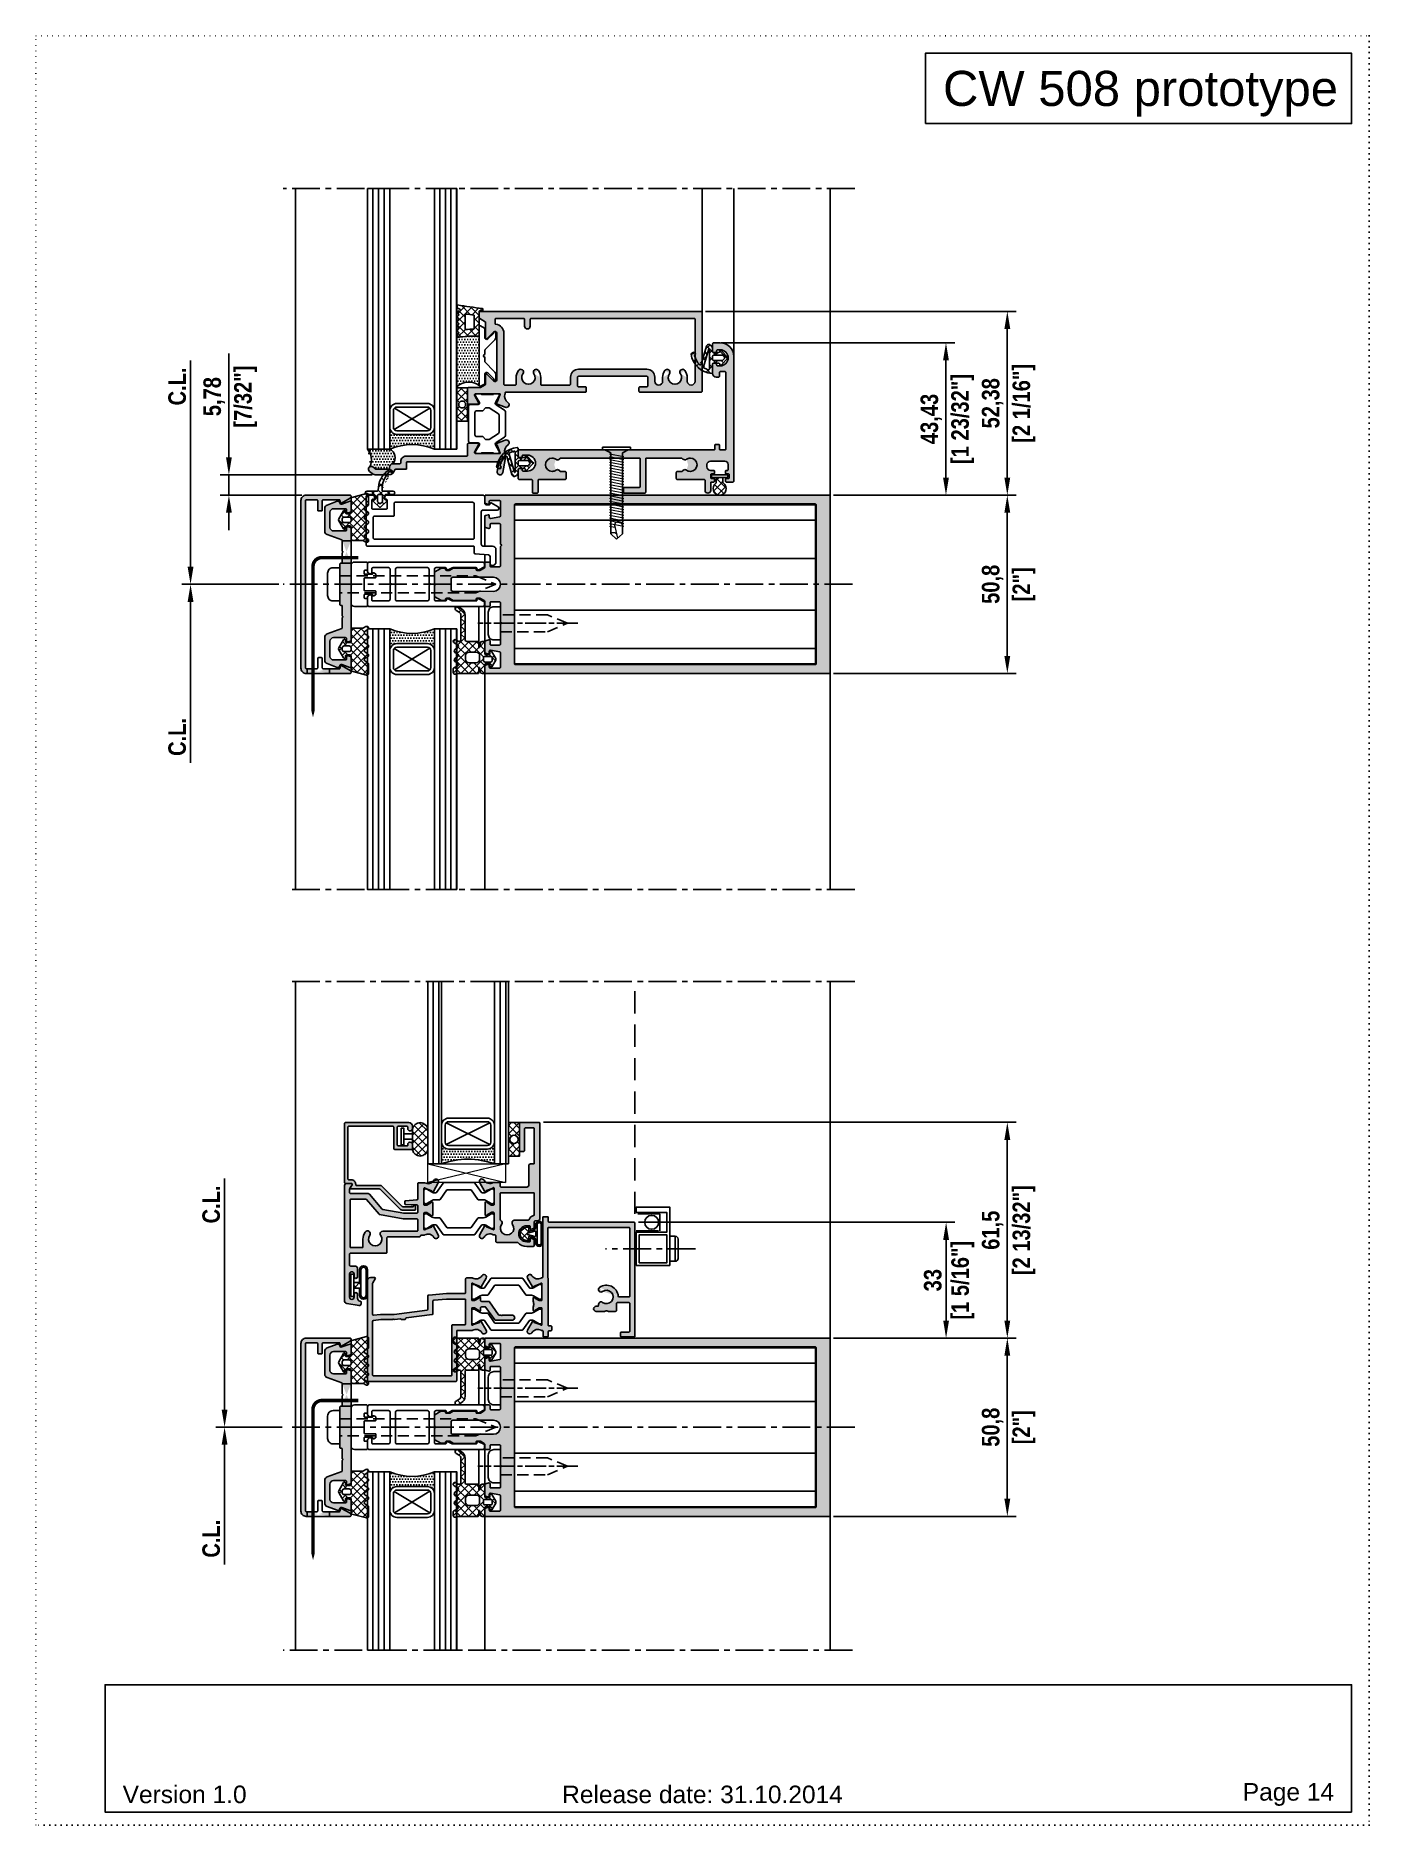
# Model space of a CAD drawing. Header units: millimetres. Extents: x -17234 to -8874, y -2869 to 1211.
# Drawn here: x -16474 to -16094, y -829 to -319 of the extents above; entities that cross this region are included whole.
import ezdxf
from ezdxf.enums import TextEntityAlignment as Align

# ---------------------------------------------------------------- set-up
doc = ezdxf.new("R2010")
doc.units = ezdxf.units.MM
for name, pattern in [('ACAD_ISO07W100', [3, 0, -3]), ('AM_ISO08W050x2', [9, 6, -0.75, 1.5, -0.75]), ('CENTER', [50.8, 31.75, -6.35, 6.35, -6.35]), ('DASHED', [19.05, 12.7, -6.35]), ('DASHED2', [9.525, 6.35, -3.175])]:
    doc.linetypes.add(name, pattern=pattern)
doc.layers.get('Defpoints').update_dxf_attribs({"linetype": 'ACAD_ISO07W100', "true_color": 0x105689})
for name, color, linetype in [('-Accessory', 93, 'Continuous'), ('Centerline', 6, 'CENTER'), ('Dim', 5, 'Continuous'), ('Drain Path', 6, 'Continuous'), ('Gasket EPDM', 32, 'Continuous'), ('Gasket Silicone', 20, 'Continuous'), ('Glass', 4, 'Continuous'), ('Profile', 1, 'Continuous'), ('Profile View', 9, 'Continuous'), ('PVC Spacer', 3, 'Continuous'), ('Screw', 9, 'Continuous'), ('Text', 2, 'Continuous'), ('Thermal Break', 3, 'Continuous')]:
    doc.layers.add(name, color=color, linetype=linetype)
doc.styles.get("Standard").update_dxf_attribs({"font": 'arial.ttf'})
doc.styles.add('TXT', font='techb___.ttf')
doc.dimstyles.new('ISO-25', dxfattribs={"dimtxt": 2.5, "dimasz": 2.5, "dimexe": 1.25, "dimexo": 0.625, "dimtad": 1, "dimtxsty": 'TXT', "dimcen": 2.5, "dimclrd": 5, "dimclre": 5, "dimclrt": 2, "dimadec": 0, "dimazin": 0, "dimtfac": 1, "dimtmove": 0, "dimatfit": 3, "dimfxl": 1, "dimarcsym": 0})
doc.dimstyles.new('ISO-25$0', dxfattribs={"dimtxt": 2.5, "dimasz": 2.5, "dimexe": 1.25, "dimexo": 0.625, "dimtad": 1, "dimtxsty": 'TXT', "dimcen": 2.5, "dimclrd": 5, "dimclre": 5, "dimclrt": 2, "dimadec": 0, "dimazin": 0, "dimtfac": 1, "dimtmove": 0, "dimatfit": 3, "dimfxl": 1, "dimarcsym": 0})
pattern_1 = [(0, (-1613.78865, -1630.7913), (0.396875, 0.79375), [0, -0.79375])]
pattern_2 = [(45, (1129.3062, -68.5555), (-1.12253202, 1.12253202), []), (135, (1129.3062, -68.5555), (-1.12253202, -1.12253202), [])]
pattern_3 = [(45, (1509.3062, 171.2847), (-1.12253202, 1.12253202), []), (135, (1509.3062, 171.2847), (-1.12253202, -1.12253202), [])]
pattern_4 = [(0, (1509.3062, 171.28475), (0.396875, 0.79375), [0, -0.79375])]

msp = doc.modelspace()

# ---------------------------------------------------------------- texts
at = {"layer": 'Text', "color": 1, "ltscale": 0.5}
msp.add_text('CW 508 prototype ', height=10, dxfattribs=at).set_placement((-16099.331, -329.239), align=Align.TOP_RIGHT)
at = {"layer": 'Text', "color": 1, "ltscale": 0.5, "char_height": 5}
for s, width, insert, attachment_point in [('Version 1.0', 35.05, (-16449.578, -820.489), 4), ('Release date: 31.10.2014', 79.71576, (-16284.331, -820.489), 5), ('Page 14', 25.73554, (-16104.331, -820.489), 6)]:
    msp.add_mtext_dynamic_manual_height_columns(s, width=width, gutter_width=12.5, heights=[0], dxfattribs=dict(at, insert=insert, attachment_point=attachment_point))

# ---------------------------------------------------------------- blocks, each defined once
blk = doc.blocks.new('*U82')
at = {"layer": 'Glass', "ltscale": 0.5}
h = blk.add_hatch(dxfattribs=at)
h.set_pattern_fill('ANSI31', color=5, scale=0.5, angle=45)
h.set_pattern_definition([(90, (0, -24.2), (-1.5875, 3e-16), [])])
h.paths.add_polyline_path([(0, 50.8), (6.35, 50.8), (6.35, 0), (0, 0)])
h.paths.add_polyline_path([(25.4, 0), (19.05, 0), (19.05, 50.8), (25.4, 50.8)])
at = {"layer": 'Glass'}
h = blk.add_hatch(dxfattribs=at)
h.set_pattern_fill('DOTS', color=9, scale=0.5)
h.set_pattern_definition(pattern_1)
h.paths.add_polyline_path([(17.05, 4.2), (8.35, 4.2, -0.414214), (6.35, 6.2), (6.35, 0, -0.20587), (19.05, 0), (19.05, 6.2, -0.414214)])
at = {"layer": 'Defpoints', "linetype": 'ByBlock', "ltscale": 0.5}
for points in [[(0, 50.8), (6.35, 50.8), (6.35, 0), (0, 0)], [(25.4, 0), (19.05, 0), (19.05, 50.8), (25.4, 50.8)]]:
    blk.add_lwpolyline(points, close=True, dxfattribs=at)
at = {"layer": 'Glass'}
for points in [[(0, 50.8), (0, 0), (6.35, 0), (6.35, 50.8)], [(19.05, 50.8), (19.05, 0), (25.4, 0), (25.4, 50.8)]]:
    blk.add_lwpolyline(points, dxfattribs=at)
at = {"layer": 'Glass', "color": 3}
for points in [[(19.05, 6.2), (19.05, 11, 0.414214), (17.05, 13), (8.35, 13, 0.414214), (6.35, 11), (6.35, 6.2, 0.414214), (8.35, 4.2), (17.05, 4.2, 0.414214)], [(18.05, 6.2), (18.05, 11, 0.414214), (17.05, 12), (8.35, 12, 0.414214), (7.35, 11), (7.35, 6.2, 0.414214), (8.35, 5.2), (17.05, 5.2, 0.414214)]]:
    blk.add_lwpolyline(points, format="xyb", close=True, dxfattribs=at)
at = {"layer": 'Glass', "color": 9}
for points in [[(7.64, 5.49), (17.76, 11.71)], [(7.64, 11.71), (17.86, 5.62)]]:
    blk.add_lwpolyline(points, dxfattribs=at)
blk.add_lwpolyline([(6.35, 0, -0.20587), (19.05, 0), (19.05, 6.2, -0.414214), (17.05, 4.2), (8.35, 4.2, -0.414214), (6.35, 6.2)], format="xyb", close=True, dxfattribs=at)
blk = doc.blocks.new('*D64')
at = {"layer": 'Defpoints', "color": 0, "ltscale": 0.5, "transparency": 16777216}
for p in [(-16420.53, -588.81), (-16402.84, -588.81), (-16402.84, -715.81)]:
    blk.add_point(p, dxfattribs=at)
at = {"layer": 'Dim', "color": 5, "lineweight": -2, "ltscale": 0.5, "transparency": 16777216}
for p, q in [((-16420.53, -710.81), (-16420.53, -644.94)), ((-16404.09, -715.81), (-16423.03, -715.81))]:
    blk.add_line(p, q, dxfattribs=at)
at = {"layer": 'Dim', "color": 5, "ltscale": 0.5, "transparency": 16777216}
blk.add_solid([(-16421.36, -710.81), (-16419.7, -710.81), (-16420.53, -715.81)], dxfattribs=at)
at = {"layer": 'Dim', "color": 2, "ltscale": 0.5, "transparency": 16777216, "insert": (-16424.33, -652.31), "char_height": 5, "attachment_point": 5, "rotation": 90, "style": 'TXT'}
blk.add_mtext('C.L.', dxfattribs=at)
blk = doc.blocks.new('*D63')
at = {"layer": 'Defpoints', "color": 0, "ltscale": 0.5, "transparency": 16777216}
for p in [(-16403.86, -715.81), (-16420.53, -779.31), (-16403.86, -779.31)]:
    blk.add_point(p, dxfattribs=at)
at = {"layer": 'Dim', "color": 5, "lineweight": -2, "ltscale": 0.5, "transparency": 16777216}
for p, q in [((-16405.11, -715.81), (-16423.03, -715.81)), ((-16420.53, -720.81), (-16420.53, -754.94))]:
    blk.add_line(p, q, dxfattribs=at)
at = {"layer": 'Dim', "color": 5, "ltscale": 0.5, "transparency": 16777216}
blk.add_solid([(-16421.36, -720.81), (-16419.7, -720.81), (-16420.53, -715.81)], dxfattribs=at)
at = {"layer": 'Dim', "color": 2, "ltscale": 0.5, "transparency": 16777216, "insert": (-16424.33, -747.56), "char_height": 5, "attachment_point": 5, "rotation": 90, "style": 'TXT'}
blk.add_mtext('C.L.', dxfattribs=at)
blk = doc.blocks.new('*D65')
at = {"layer": 'Defpoints', "color": 0, "transparency": 16777216}
for p in [(-16248.21, -690.41), (-16248.21, -741.21), (-16197.46, -741.21)]:
    blk.add_point(p, dxfattribs=at)
at = {"layer": 'Dim', "color": 5, "lineweight": -2, "transparency": 16777216}
for p, q in [((-16246.96, -690.41), (-16194.96, -690.41)), ((-16197.46, -695.41), (-16197.46, -736.21)), ((-16246.96, -741.21), (-16194.96, -741.21))]:
    blk.add_line(p, q, dxfattribs=at)
at = {"layer": 'Dim', "color": 5, "transparency": 16777216}
for points in [[(-16198.3, -695.41), (-16196.63, -695.41), (-16197.46, -690.41)], [(-16198.3, -736.21), (-16196.63, -736.21), (-16197.46, -741.21)]]:
    blk.add_solid(points, dxfattribs=at)
at = {"layer": 'Dim', "color": 2, "transparency": 16777216, "char_height": 5, "attachment_point": 5, "rotation": 90, "style": 'TXT'}
for s, insert in [('50,8', (-16201.66, -715.81)), ('[2"]', (-16192.72, -715.81))]:
    blk.add_mtext(s, dxfattribs=dict(at, insert=insert))
blk = doc.blocks.new('*D83')
at = {"layer": 'Defpoints', "color": 0, "transparency": 16777216}
for p in [(-16303.84, -657.41), (-16214.91, -657.41), (-16248.21, -690.41)]:
    blk.add_point(p, dxfattribs=at)
at = {"layer": 'Dim', "color": 5, "lineweight": -2, "transparency": 16777216}
for p, q in [((-16302.59, -657.41), (-16212.41, -657.41)), ((-16214.91, -685.41), (-16214.91, -662.41)), ((-16246.96, -690.41), (-16212.41, -690.41))]:
    blk.add_line(p, q, dxfattribs=at)
at = {"layer": 'Dim', "color": 5, "transparency": 16777216}
for points in [[(-16215.74, -662.41), (-16214.08, -662.41), (-16214.91, -657.41)], [(-16215.74, -685.41), (-16214.08, -685.41), (-16214.91, -690.41)]]:
    blk.add_solid(points, dxfattribs=at)
at = {"layer": 'Dim', "color": 2, "transparency": 16777216, "char_height": 5, "attachment_point": 5, "rotation": 90, "style": 'TXT'}
for s, insert in [('[1 5/16"]', (-16210.16, -673.91)), ('33', (-16218.69, -673.91))]:
    blk.add_mtext(s, dxfattribs=dict(at, insert=insert))
blk = doc.blocks.new('*D84')
at = {"layer": 'Defpoints', "color": 0, "transparency": 16777216}
for p in [(-16330.92, -628.91), (-16248.21, -690.41), (-16197.46, -690.41)]:
    blk.add_point(p, dxfattribs=at)
at = {"layer": 'Dim', "color": 5, "lineweight": -2, "transparency": 16777216}
for p, q in [((-16329.67, -628.91), (-16194.96, -628.91)), ((-16197.46, -633.91), (-16197.46, -685.41)), ((-16246.96, -690.41), (-16194.96, -690.41))]:
    blk.add_line(p, q, dxfattribs=at)
at = {"layer": 'Dim', "color": 5, "transparency": 16777216}
for points in [[(-16198.3, -633.91), (-16196.63, -633.91), (-16197.46, -628.91)], [(-16198.3, -685.41), (-16196.63, -685.41), (-16197.46, -690.41)]]:
    blk.add_solid(points, dxfattribs=at)
at = {"layer": 'Dim', "color": 2, "transparency": 16777216, "char_height": 5, "attachment_point": 5, "rotation": 90, "style": 'TXT'}
for s, insert in [('[2 13/32"]', (-16192.72, -659.66)), ('61,5', (-16201.65, -659.66))]:
    blk.add_mtext(s, dxfattribs=dict(at, insert=insert))
blk = doc.blocks.new('*U4')
at = {"layer": 'Glass', "ltscale": 0.5}
h = blk.add_hatch(dxfattribs=at)
h.set_pattern_fill('ANSI31', color=5, scale=0.5, angle=45)
h.set_pattern_definition([(90, (0, -0.7), (-1.5875, 3e-16), [])])
h.paths.add_polyline_path([(0, 74.3), (6.35, 74.3), (6.35, 0), (0, 0)])
h.paths.add_polyline_path([(25.4, 0), (19.05, 0), (19.05, 74.3), (25.4, 74.3)])
at = {"layer": 'Glass'}
h = blk.add_hatch(dxfattribs=at)
h.set_pattern_fill('DOTS', color=9, scale=0.5)
h.set_pattern_definition(pattern_1)
h.paths.add_polyline_path([(17.05, 4.2), (8.35, 4.2, -0.414214), (6.35, 6.2), (6.35, 0, -0.20587), (19.05, 0), (19.05, 6.2, -0.414214)])
at = {"layer": 'Defpoints', "linetype": 'ByBlock', "ltscale": 0.5}
for points in [[(0, 74.3), (6.35, 74.3), (6.35, 0), (0, 0)], [(25.4, 0), (19.05, 0), (19.05, 74.3), (25.4, 74.3)]]:
    blk.add_lwpolyline(points, close=True, dxfattribs=at)
at = {"layer": 'Glass'}
for points in [[(0, 74.3), (0, 0), (6.35, 0), (6.35, 74.3)], [(19.05, 74.3), (19.05, 0), (25.4, 0), (25.4, 74.3)]]:
    blk.add_lwpolyline(points, dxfattribs=at)
at = {"layer": 'Glass', "color": 3}
for points in [[(19.05, 6.2), (19.05, 11, 0.414214), (17.05, 13), (8.35, 13, 0.414214), (6.35, 11), (6.35, 6.2, 0.414214), (8.35, 4.2), (17.05, 4.2, 0.414214)], [(18.05, 6.2), (18.05, 11, 0.414214), (17.05, 12), (8.35, 12, 0.414214), (7.35, 11), (7.35, 6.2, 0.414214), (8.35, 5.2), (17.05, 5.2, 0.414214)]]:
    blk.add_lwpolyline(points, format="xyb", close=True, dxfattribs=at)
at = {"layer": 'Glass', "color": 9}
for points in [[(7.64, 5.49), (17.76, 11.71)], [(7.64, 11.71), (17.86, 5.62)]]:
    blk.add_lwpolyline(points, dxfattribs=at)
blk.add_lwpolyline([(6.35, 0, -0.20587), (19.05, 0), (19.05, 6.2, -0.414214), (17.05, 4.2), (8.35, 4.2, -0.414214), (6.35, 6.2)], format="xyb", close=True, dxfattribs=at)
blk = doc.blocks.new('*D86')
at = {"layer": 'Defpoints', "color": 0, "ltscale": 0.5, "transparency": 16777216}
for p in [(-16430.23, -362.79), (-16403.86, -362.79), (-16403.86, -475.57)]:
    blk.add_point(p, dxfattribs=at)
at = {"layer": 'Dim', "color": 5, "lineweight": -2, "ltscale": 0.5, "transparency": 16777216}
for p, q in [((-16430.23, -470.57), (-16430.23, -411.81)), ((-16405.11, -475.57), (-16432.73, -475.57))]:
    blk.add_line(p, q, dxfattribs=at)
at = {"layer": 'Dim', "color": 5, "ltscale": 0.5, "transparency": 16777216}
blk.add_solid([(-16431.06, -470.57), (-16429.39, -470.57), (-16430.23, -475.57)], dxfattribs=at)
at = {"layer": 'Dim', "color": 2, "ltscale": 0.5, "transparency": 16777216, "insert": (-16434.03, -419.18), "char_height": 5, "attachment_point": 5, "rotation": 90, "style": 'TXT'}
blk.add_mtext('C.L.', dxfattribs=at)
blk = doc.blocks.new('*D85')
at = {"layer": 'Defpoints', "color": 0, "ltscale": 0.5, "transparency": 16777216}
for p in [(-16403.86, -475.57), (-16430.23, -562.57), (-16403.86, -562.57)]:
    blk.add_point(p, dxfattribs=at)
at = {"layer": 'Dim', "color": 5, "lineweight": -2, "ltscale": 0.5, "transparency": 16777216}
for p, q in [((-16405.11, -475.57), (-16432.73, -475.57)), ((-16430.23, -480.57), (-16430.23, -526.45))]:
    blk.add_line(p, q, dxfattribs=at)
at = {"layer": 'Dim', "color": 5, "ltscale": 0.5, "transparency": 16777216}
blk.add_solid([(-16431.06, -480.57), (-16429.39, -480.57), (-16430.23, -475.57)], dxfattribs=at)
at = {"layer": 'Dim', "color": 2, "ltscale": 0.5, "transparency": 16777216, "insert": (-16434.03, -519.07), "char_height": 5, "attachment_point": 5, "rotation": 90, "style": 'TXT'}
blk.add_mtext('C.L.', dxfattribs=at)
blk = doc.blocks.new('*D87')
at = {"layer": 'Defpoints', "color": 0, "transparency": 16777216}
for p in [(-16248.21, -450.17), (-16248.21, -500.97), (-16197.46, -500.97)]:
    blk.add_point(p, dxfattribs=at)
at = {"layer": 'Dim', "color": 5, "lineweight": -2, "transparency": 16777216}
for p, q in [((-16246.96, -450.17), (-16194.96, -450.17)), ((-16197.46, -455.17), (-16197.46, -495.97)), ((-16246.96, -500.97), (-16194.96, -500.97))]:
    blk.add_line(p, q, dxfattribs=at)
at = {"layer": 'Dim', "color": 5, "transparency": 16777216}
for points in [[(-16198.3, -455.17), (-16196.63, -455.17), (-16197.46, -450.17)], [(-16198.3, -495.97), (-16196.63, -495.97), (-16197.46, -500.97)]]:
    blk.add_solid(points, dxfattribs=at)
at = {"layer": 'Dim', "color": 2, "transparency": 16777216, "char_height": 5, "attachment_point": 5, "rotation": 90, "style": 'TXT'}
for s, insert in [('50,8', (-16201.66, -475.57)), ('[2"]', (-16192.72, -475.57))]:
    blk.add_mtext(s, dxfattribs=dict(at, insert=insert))
blk = doc.blocks.new('a7a')
at = {"color": 0, "linetype": 'ByBlock', "lineweight": 0}
for p, q in [((-0.08, -0.016), (0.082, 0.016)), ((-0.08, -0.047), (0.082, -0.015)), ((-0.08, -0.078), (0.082, -0.046)), ((-0.08, -0.109), (0.082, -0.078)), ((-0.08, -0.141), (0.082, -0.109)), ((-0.08, -0.172), (0.082, -0.14)), ((-0.08, -0.203), (0.082, -0.171)), ((-0.08, -0.234), (0.082, -0.203))]:
    blk.add_line(p, q, dxfattribs=at)
at = {"color": 0, "linetype": 'ByBlock'}
for p, q in [((0.067, 0.013), (0.067, -0.237)), ((-0.064, -0.263), (-0.064, -0.013))]:
    blk.add_line(p, q, dxfattribs=at)
blk = doc.blocks.new('*U74')
at = {"color": 0, "linetype": 'ByBlock'}
for p, q in [((-0.158, 0), (-0.158, 0.031)), ((-0.158, 0.031), (0.158, 0.031)), ((-0.132, 0), (-0.158, 0)), ((-0.132, 0), (0.132, 0)), ((-0.065, -0.031), (-0.132, 0)), ((0.132, 0), (0.065, -0.031)), ((0.158, 0), (0.132, 0)), ((0.158, 0.031), (0.158, 0)), ((-0.065, -0.263), (-0.065, -0.031)), ((0.065, -0.031), (0.065, -0.237)), ((-0.065, -0.939), (-0.065, -0.763)), ((0.065, -0.737), (0.065, -0.939)), ((0, -1), (-0.065, -0.939)), ((0.065, -0.939), (0, -1))]:
    blk.add_line(p, q, dxfattribs=at)
at = {"color": 0, "linetype": 'ByBlock', "lineweight": 0}
for p, q in [((-0.081, -0.078), (0.081, -0.046)), ((-0.081, -0.109), (0.081, -0.078)), ((-0.081, -0.141), (0.081, -0.109)), ((-0.081, -0.172), (0.081, -0.14)), ((-0.081, -0.203), (0.081, -0.171)), ((-0.081, -0.234), (0.081, -0.203)), ((-0.081, -0.766), (0.081, -0.734)), ((-0.081, -0.797), (0.081, -0.765)), ((-0.081, -0.828), (0.081, -0.796)), ((-0.081, -0.859), (0.081, -0.828)), ((0.018, -0.871), (0.081, -0.859))]:
    blk.add_line(p, q, dxfattribs=at)
blk.add_lwpolyline([(-0.065, -0.849, -1.133115), (0.021, -0.858), (-0.012, -0.989)], format="xyb", dxfattribs=at)
blk.add_arc((0.034, -0.963), 0.0389, 36.8812, 159.2784, dxfattribs=at)
for p in [(-0.001, -0.25), (-0.001, -0.5)]:
    blk.add_blockref('a7a', p)
blk = doc.blocks.new('*U91')
at = {"layer": 'Glass', "ltscale": 0.5}
h = blk.add_hatch(dxfattribs=at)
h.set_pattern_fill('ANSI31', color=5, scale=0.5, angle=45)
h.set_pattern_definition([(90, (0, -0.7543), (-1.5875, 3e-16), [])])
h.paths.add_polyline_path([(0, 74.25), (6.35, 74.25), (6.35, 0), (0, 0)])
h.paths.add_polyline_path([(25.4, 0), (19.05, 0), (19.05, 74.25), (25.4, 74.25)])
at = {"layer": 'Glass'}
h = blk.add_hatch(dxfattribs=at)
h.set_pattern_fill('DOTS', color=9, scale=0.5)
h.set_pattern_definition(pattern_1)
h.paths.add_polyline_path([(17.05, 4.2), (8.35, 4.2, -0.414214), (6.35, 6.2), (6.35, 0, -0.20587), (19.05, 0), (19.05, 6.2, -0.414214)])
at = {"layer": 'Defpoints', "linetype": 'ByBlock', "ltscale": 0.5}
for points in [[(0, 74.25), (6.35, 74.25), (6.35, 0), (0, 0)], [(25.4, 0), (19.05, 0), (19.05, 74.25), (25.4, 74.25)]]:
    blk.add_lwpolyline(points, close=True, dxfattribs=at)
at = {"layer": 'Glass'}
for points in [[(0, 74.25), (0, 0), (6.35, 0), (6.35, 74.25)], [(19.05, 74.25), (19.05, 0), (25.4, 0), (25.4, 74.25)]]:
    blk.add_lwpolyline(points, dxfattribs=at)
at = {"layer": 'Glass', "color": 3}
for points in [[(19.05, 6.2), (19.05, 11, 0.414214), (17.05, 13), (8.35, 13, 0.414214), (6.35, 11), (6.35, 6.2, 0.414214), (8.35, 4.2), (17.05, 4.2, 0.414214)], [(18.05, 6.2), (18.05, 11, 0.414214), (17.05, 12), (8.35, 12, 0.414214), (7.35, 11), (7.35, 6.2, 0.414214), (8.35, 5.2), (17.05, 5.2, 0.414214)]]:
    blk.add_lwpolyline(points, format="xyb", close=True, dxfattribs=at)
at = {"layer": 'Glass', "color": 9}
for points in [[(7.64, 5.49), (17.76, 11.71)], [(7.64, 11.71), (17.86, 5.62)]]:
    blk.add_lwpolyline(points, dxfattribs=at)
blk.add_lwpolyline([(6.35, 0, -0.20587), (19.05, 0), (19.05, 6.2, -0.414214), (17.05, 4.2), (8.35, 4.2, -0.414214), (6.35, 6.2)], format="xyb", close=True, dxfattribs=at)
blk = doc.blocks.new('*D88')
at = {"layer": 'Defpoints', "color": 0, "transparency": 16777216}
for p in [(-16280.23, -406.74), (-16248.21, -450.17), (-16214.94, -450.17)]:
    blk.add_point(p, dxfattribs=at)
at = {"layer": 'Dim', "color": 5, "lineweight": -2, "transparency": 16777216}
for p, q in [((-16278.98, -406.74), (-16212.44, -406.74)), ((-16214.94, -411.74), (-16214.94, -445.17)), ((-16246.96, -450.17), (-16212.44, -450.17))]:
    blk.add_line(p, q, dxfattribs=at)
at = {"layer": 'Dim', "color": 5, "transparency": 16777216}
for points in [[(-16215.77, -411.74), (-16214.11, -411.74), (-16214.94, -406.74)], [(-16215.77, -445.17), (-16214.11, -445.17), (-16214.94, -450.17)]]:
    blk.add_solid(points, dxfattribs=at)
at = {"layer": 'Dim', "color": 2, "transparency": 16777216, "char_height": 5, "attachment_point": 5, "rotation": 90, "style": 'TXT'}
for s, insert in [('[1 23/32"]', (-16210.19, -428.46)), ('43,43', (-16219.13, -428.46))]:
    blk.add_mtext(s, dxfattribs=dict(at, insert=insert))
blk = doc.blocks.new('*D89')
at = {"layer": 'Defpoints', "color": 0, "transparency": 16777216}
for p in [(-16284.69, -397.79), (-16248.21, -450.17), (-16197.46, -450.17)]:
    blk.add_point(p, dxfattribs=at)
at = {"layer": 'Dim', "color": 5, "lineweight": -2, "transparency": 16777216}
for p, q in [((-16283.44, -397.79), (-16194.96, -397.79)), ((-16197.46, -402.79), (-16197.46, -445.17)), ((-16246.96, -450.17), (-16194.96, -450.17))]:
    blk.add_line(p, q, dxfattribs=at)
at = {"layer": 'Dim', "color": 5, "transparency": 16777216}
for points in [[(-16198.3, -402.79), (-16196.63, -402.79), (-16197.46, -397.79)], [(-16198.3, -445.17), (-16196.63, -445.17), (-16197.46, -450.17)]]:
    blk.add_solid(points, dxfattribs=at)
at = {"layer": 'Dim', "color": 2, "transparency": 16777216, "char_height": 5, "attachment_point": 5, "rotation": 90, "style": 'TXT'}
for s, insert in [('[2 1/16"]', (-16192.72, -423.98)), ('52,38', (-16201.66, -423.98))]:
    blk.add_mtext(s, dxfattribs=dict(at, insert=insert))
blk = doc.blocks.new('*D90')
at = {"layer": 'Defpoints', "color": 0, "transparency": 16777216}
for p in [(-16419.3, -444.39), (-16377.25, -444.39), (-16397.27, -450.17)]:
    blk.add_point(p, dxfattribs=at)
at = {"layer": 'Dim', "color": 5, "lineweight": -2, "transparency": 16777216}
for p, q in [((-16419.3, -439.39), (-16419.3, -409.76)), ((-16378.5, -444.39), (-16421.8, -444.39)), ((-16419.3, -450.17), (-16419.3, -444.39)), ((-16398.52, -450.17), (-16421.8, -450.17)), ((-16419.3, -455.17), (-16419.3, -460.17))]:
    blk.add_line(p, q, dxfattribs=at)
at = {"layer": 'Dim', "color": 5, "transparency": 16777216}
for points in [[(-16420.13, -439.39), (-16418.46, -439.39), (-16419.3, -444.39)], [(-16420.13, -455.17), (-16418.46, -455.17), (-16419.3, -450.17)]]:
    blk.add_solid(points, dxfattribs=at)
at = {"layer": 'Dim', "color": 2, "transparency": 16777216, "char_height": 5, "attachment_point": 5, "rotation": 90, "style": 'TXT'}
for s, insert in [('5,78', (-16423.5, -422.08)), ('[7/32"]', (-16414.55, -422.08))]:
    blk.add_mtext(s, dxfattribs=dict(at, insert=insert))
blk = doc.blocks.new('EGG - 01')
at = {"layer": 'Gasket EPDM', "ltscale": 0.5}
h = blk.add_hatch(dxfattribs=at)
h.set_pattern_fill('ANSI37', color=5, scale=0.5, style=0)
h.set_pattern_definition([(45, (16931.764, 552.2421), (-1.12253202, 1.12253202), []), (135, (16931.764, 552.2421), (-1.12253202, -1.12253202), [])])
edge = h.paths.add_edge_path()
edge.add_arc((7, -0.75), 0.5, 300, 420)
edge.add_line((7.25, -0.31), (6.52, 0.11))
edge.add_arc((6.77, 0.54), 0.5, 120, 240, ccw=False)
edge.add_line((6.52, 0.98), (7.25, 1.4))
edge.add_arc((7, 1.83), 0.5, 300, 420)
edge.add_line((7.25, 2.26), (6.52, 2.69))
edge.add_arc((6.77, 3.12), 0.5, 120, 240, ccw=False)
edge.add_line((6.52, 3.55), (7.25, 3.98))
edge.add_arc((7, 4.41), 0.5, 300, 360)
edge.add_line((7.5, 4.41), (7.5, 7))
edge.add_arc((7, 7), 0.5, 0, 105)
edge.add_line((6.87, 7.48), (2.69, 6.36))
edge.add_arc((2.75, 6.12), 0.25, 105, 180)
edge.add_line((2.5, 6.12), (2.5, 2))
edge.add_arc((2.25, 2), 0.25, 270, 360, ccw=False)
edge.add_line((2.25, 1.75), (1.17, 1.75))
edge.add_arc((1.17, 2), 0.25, 180, 270, ccw=False)
edge.add_line((0.92, 2), (0.92, 2.45))
edge.add_arc((0.62, 2.45), 0.3, 0, 150)
edge.add_line((0.36, 2.6), (-1, 0.25))
edge.add_arc((-0.57, 0), 0.5, 150, 210)
edge.add_line((-1, -0.25), (0.36, -2.6))
edge.add_arc((0.62, -2.45), 0.3, 210, 360)
edge.add_line((0.92, -2.45), (0.92, -2))
edge.add_arc((1.17, -2), 0.25, 90, 180, ccw=False)
edge.add_line((1.17, -1.75), (2.25, -1.75))
edge.add_arc((2.25, -2), 0.25, 0, 90, ccw=False)
edge.add_line((2.5, -2), (2.5, -5.38))
edge.add_arc((3, -5.38), 0.5, 180, 270)
edge.add_line((3, -5.88), (5.83, -5.88))
edge.add_arc((5.83, -6.38), 0.5, 60, 90, ccw=False)
edge.add_line((6.08, -5.94), (6.75, -6.33))
edge.add_arc((7, -5.9), 0.5, 240, 420)
edge.add_line((7.25, -5.47), (6.52, -5.05))
edge.add_arc((6.77, -4.61), 0.5, 120, 240, ccw=False)
edge.add_line((6.52, -4.18), (7.25, -3.76))
edge.add_arc((7, -3.32), 0.5, 300, 420)
edge.add_line((7.25, -2.89), (6.52, -2.47))
edge.add_arc((6.77, -2.03), 0.5, 120, 240, ccw=False)
edge.add_line((6.52, -1.6), (7.25, -1.18))
edge = h.paths.add_edge_path(flags=16)
edge.add_arc((0.5, -0.3), 0.5, 180, 270)
edge.add_line((0.5, -0.8), (2.01, -0.8))
edge.add_arc((2.01, -0.3), 0.5, 270, 360)
edge.add_line((2.51, -0.3), (2.51, 0.3))
edge.add_arc((2.01, 0.3), 0.5, 0, 90)
edge.add_line((2.01, 0.8), (0.5, 0.8))
edge.add_arc((0.5, 0.3), 0.5, 90, 180)
edge.add_line((0, 0.3), (0, -0.3))
for points in [[(7.25, -1.18, 0.57735), (7.25, -0.31), (6.52, 0.11, -0.57735), (6.52, 0.98), (7.25, 1.4, 0.57735), (7.25, 2.26), (6.52, 2.69, -0.57735), (6.52, 3.55), (7.25, 3.98, 0.267949), (7.5, 4.41), (7.5, 7, 0.493145), (6.87, 7.48), (2.69, 6.36, 0.339454), (2.5, 6.12), (2.5, 2, -0.414214), (2.25, 1.75), (1.17, 1.75, -0.414214), (0.92, 2), (0.92, 2.45, 0.767327), (0.36, 2.6), (-1, 0.25, 0.267949), (-1, -0.25), (0.36, -2.6, 0.767327), (0.92, -2.45), (0.92, -2, -0.414214), (1.17, -1.75), (2.25, -1.75, -0.414214), (2.5, -2), (2.5, -5.38, 0.414214), (3, -5.88), (5.83, -5.88, -0.131652), (6.08, -5.94), (6.75, -6.33, 1), (7.25, -5.47), (6.52, -5.05, -0.57735), (6.52, -4.18), (7.25, -3.76, 0.57735), (7.25, -2.89), (6.52, -2.47, -0.57735), (6.52, -1.6)], [(0, -0.3, 0.414214), (0.5, -0.8), (2.01, -0.8, 0.414214), (2.51, -0.3), (2.51, 0.3, 0.414214), (2.01, 0.8), (0.5, 0.8, 0.414214), (0, 0.3)]]:
    blk.add_lwpolyline(points, format="xyb", close=True, dxfattribs=at)
blk = doc.blocks.new('GG - 01')
at = {"layer": 'Gasket EPDM', "ltscale": 0.5}
h = blk.add_hatch(dxfattribs=at)
h.set_pattern_fill('ANSI37', color=5, scale=0.5, style=0)
h.set_pattern_definition([(45, (16923.136, 487.5036), (-1.12253202, 1.12253202), []), (135, (16923.136, 487.5036), (-1.12253202, -1.12253202), [])])
edge = h.paths.add_edge_path(flags=16)
edge.add_arc((-2.46, -4.83), 1, -90, 0, ccw=False)
edge.add_line((-2.46, -5.83), (-4.47, -5.83))
edge.add_arc((-4.47, -4.83), 1, 180, 270, ccw=False)
edge.add_line((-5.47, -4.83), (-5.47, -3.8))
edge.add_arc((-4.47, -3.8), 1, 90, 180, ccw=False)
edge.add_line((-4.47, -2.8), (-2.46, -2.8))
edge.add_arc((-2.46, -3.8), 1, 0, 90, ccw=False)
edge.add_line((-1.46, -3.8), (-1.46, -4.83))
edge = h.paths.add_edge_path()
edge.add_arc((-8, -7.46), 0.5, 300, 420)
edge.add_line((-7.75, -7.03), (-8.48, -6.6))
edge.add_arc((-8.23, -6.17), 0.5, 120, 240, ccw=False)
edge.add_line((-8.48, -5.74), (-7.75, -5.31))
edge.add_arc((-8, -4.88), 0.5, 300, 420)
edge.add_line((-7.75, -4.45), (-8.48, -4.03))
edge.add_arc((-8.23, -3.59), 0.5, 120, 240, ccw=False)
edge.add_line((-8.48, -3.16), (-7.75, -2.74))
edge.add_arc((-8, -2.3), 0.5, 300, 420)
edge.add_line((-7.75, -1.87), (-8.87, -1.22))
edge.add_arc((-8.75, -1), 0.25, 180, 240, ccw=False)
edge.add_line((-9, -1), (-9, 0))
edge.add_arc((-8.5, 0), 0.5, 75, 180, ccw=False)
edge.add_line((-8.37, 0.48), (-7.53, 0.26))
edge.add_arc((-7.47, 0.5), 0.25, 255, 270)
edge.add_line((-7.47, 0.25), (-1.91, 0.25))
edge.add_arc((-1.91, 0), 0.25, 0, 90, ccw=False)
edge.add_line((-1.66, 0), (-1.66, -1.36))
edge.add_arc((-1.56, -1.36), 0.1, 180, 350)
edge.add_line((-1.46, -1.37), (-1.24, -0.16))
edge.add_arc((-0.75, -0.25), 0.5, 90, 170, ccw=False)
edge.add_line((-0.75, 0.25), (-0.25, 0.25))
edge.add_arc((-0.25, 0), 0.25, 0, 90, ccw=False)
edge.add_line((0, 0), (0, -2.25))
edge.add_arc((0.25, -2.25), 0.25, 180, 270)
edge.add_line((0.25, -2.5), (1.2, -2.5))
edge.add_arc((1.2, -2.24), 0.258, 269.7084, 358.2435)
edge.add_line((1.46, -2.25), (1.46, -1.8))
edge.add_arc((1.76, -1.8), 0.3, 30, 180, ccw=False)
edge.add_line((2.02, -1.65), (3.12, -3.55))
edge.add_arc((2.69, -3.8), 0.5, -30, 30, ccw=False)
edge.add_line((3.12, -4.05), (2.02, -5.95))
edge.add_arc((1.76, -5.8), 0.3, 180, 330, ccw=False)
edge.add_line((1.46, -5.8), (1.46, -5.35))
edge.add_arc((1.2, -5.36), 0.258, 1.7565, 90.2916)
edge.add_line((1.2, -5.1), (0.25, -5.1))
edge.add_arc((0.25, -5.35), 0.25, 90, 180)
edge.add_line((0, -5.35), (0, -8.63))
edge.add_arc((-0.25, -8.63), 0.25, -90, 0, ccw=False)
edge.add_line((-0.25, -8.88), (-0.75, -8.88))
edge.add_arc((-0.75, -8.38), 0.5, 190, 270, ccw=False)
edge.add_line((-1.24, -8.46), (-1.46, -7.25))
edge.add_arc((-1.56, -7.27), 0.1, 10, 180)
edge.add_line((-1.66, -7.27), (-1.66, -8.63))
edge.add_arc((-1.91, -8.63), 0.25, -90, 0, ccw=False)
edge.add_line((-1.91, -8.88), (-5.1, -8.88))
edge.add_arc((-5.1, -9.38), 0.5, 90, 180)
edge.add_line((-5.6, -9.38), (-5.6, -16.31))
edge.add_arc((-7.8, -16.31), 2.2, 300, 360, ccw=False)
edge.add_line((-6.7, -18.21), (-7.58, -18.72))
edge.add_arc((-7.88, -18.2), 0.6, 120, 300, ccw=False)
edge.add_line((-8.18, -17.68), (-7.3, -17.17))
edge.add_arc((-7.8, -16.31), 1, 300, 360)
edge.add_line((-6.8, -16.31), (-6.8, -9.38))
edge.add_arc((-7.3, -9.38), 0.5, 360, 450)
edge.add_line((-7.3, -8.88), (-7.32, -8.88))
edge.add_arc((-7.32, -9.38), 0.5, 90, 120)
edge.add_line((-7.57, -8.94), (-8.25, -9.33))
edge.add_arc((-8.5, -8.9), 0.5, 120, 300, ccw=False)
edge.add_line((-8.75, -8.47), (-7.75, -7.89))
edge = h.paths.add_edge_path(flags=16)
edge.add_arc((1.62, -4.1), 0.5, -90, 0, ccw=False)
edge.add_line((1.62, -4.6), (0.11, -4.6))
edge.add_arc((0.11, -4.1), 0.5, 180, 270, ccw=False)
edge.add_line((-0.39, -4.1), (-0.39, -3.5))
edge.add_arc((0.11, -3.5), 0.5, 90, 180, ccw=False)
edge.add_line((0.11, -3), (1.62, -3))
edge.add_arc((1.62, -3.5), 0.5, 0, 90, ccw=False)
edge.add_line((2.12, -3.5), (2.12, -4.1))
blk.add_lwpolyline([(-7.75, -7.89, 0.57735), (-7.75, -7.03), (-8.48, -6.6, -0.57735), (-8.48, -5.74), (-7.75, -5.31, 0.57735), (-7.75, -4.45), (-8.48, -4.03, -0.57735), (-8.48, -3.16), (-7.75, -2.74, 0.57735), (-7.75, -1.87), (-8.87, -1.22, -0.267949), (-9, -1), (-9, 0), (-9, 0, -0.493145), (-8.37, 0.48), (-7.53, 0.26, 0.065543), (-7.47, 0.25), (-1.91, 0.25, -0.414214), (-1.66, 0), (-1.66, -1.36, 0.916331), (-1.46, -1.37), (-1.24, -0.16, -0.36397), (-0.75, 0.25), (-0.25, 0.25, -0.414214), (0, 0), (0, -2.25, 0.414214), (0.25, -2.5), (1.2, -2.5, 0.406745), (1.46, -2.25), (1.46, -1.8, -0.767327), (2.02, -1.65), (3.12, -3.55, -0.267949), (3.12, -4.05), (2.02, -5.95, -0.767327), (1.46, -5.8), (1.46, -5.35, 0.406745), (1.2, -5.1), (0.25, -5.1, 0.414214), (0, -5.35), (0, -8.63, -0.414214), (-0.25, -8.88), (-0.75, -8.88, -0.36397), (-1.24, -8.46), (-1.46, -7.25, 0.916331), (-1.66, -7.27), (-1.66, -8.63, -0.414214), (-1.91, -8.88), (-5.1, -8.88, 0.414214), (-5.6, -9.38), (-5.6, -16.31, -0.267949), (-6.7, -18.21), (-7.58, -18.72, -1), (-8.18, -17.68), (-7.3, -17.17, 0.267949), (-6.8, -16.31), (-6.8, -9.38, 0.414214), (-7.3, -8.88), (-7.32, -8.88, 0.131652), (-7.57, -8.94), (-8.25, -9.33, -1), (-8.75, -8.47), (-8.75, -8.47), (-7.75, -7.89, 0.267949)], format="xyb", dxfattribs=at)
for points in [[(-1.46, -4.83, -0.414214), (-2.46, -5.83), (-4.47, -5.83, -0.414214), (-5.47, -4.83), (-5.47, -3.8, -0.414214), (-4.47, -2.8), (-2.46, -2.8, -0.414214), (-1.46, -3.8)], [(2.12, -4.1, -0.414214), (1.62, -4.6), (0.11, -4.6, -0.414214), (-0.39, -4.1), (-0.39, -3.5, -0.414214), (0.11, -3), (1.62, -3, -0.414214), (2.12, -3.5)]]:
    blk.add_lwpolyline(points, format="xyb", close=True, dxfattribs=at)

# ---------------------------------------------------------------- dimensions: what is measured, and where the dimension line sits
at = {"layer": 'Dim', "ltscale": 0.5}
for base, p1, p2, picture, middle in [((-16430.228, -362.794), (-16403.862, -475.574), (-16403.862, -362.794), '*D86', (-16434.025, -419.184)), ((-16430.228, -562.574), (-16403.862, -475.574), (-16403.862, -562.574), '*D85', (-16434.025, -519.074)), ((-16420.53, -588.814), (-16402.837, -715.814), (-16402.837, -588.814), '*D64', (-16424.327, -652.314)), ((-16420.53, -779.314), (-16403.862, -715.814), (-16403.862, -779.314), '*D63', (-16424.327, -747.564))]:
    dim = msp.add_linear_dim(base=base, p1=p1, p2=p2, angle=90, text='C.L.', dimstyle='ISO-25', override={"dimscale": 2, "dimpost": '\\X', "dimse2": 1, "dimsd2": 1}, dxfattribs=at)
    dim.commit()
    dim.dimension.update_dxf_attribs({"geometry": picture, "text_midpoint": middle})
at = {"layer": 'Dim'}
for base, p1, p2, picture, middle in [((-16197.464, -450.174), (-16284.687, -397.79), (-16248.212, -450.174), '*D89', (-16197.464, -423.982)), ((-16214.941, -450.174), (-16280.234, -406.74), (-16248.212, -450.174), '*D88', (-16214.941, -428.457)), ((-16419.296, -444.39), (-16397.274, -450.174), (-16377.251, -444.39), '*D90', (-16419.296, -422.076)), ((-16197.464, -500.974), (-16248.212, -450.174), (-16248.212, -500.974), '*D87', (-16197.464, -475.574)), ((-16197.464, -690.414), (-16330.922, -628.914), (-16248.212, -690.414), '*D84', (-16197.464, -659.664)), ((-16214.908, -657.414), (-16248.212, -690.414), (-16303.837, -657.414), '*D83', (-16214.908, -673.914)), ((-16197.464, -741.214), (-16248.212, -690.414), (-16248.212, -741.214), '*D65', (-16197.464, -715.814))]:
    dim = msp.add_linear_dim(base=base, p1=p1, p2=p2, angle=90, dimstyle='ISO-25$0', override={"dimscale": 2, "dimpost": '\\X'}, dxfattribs=at)
    dim.commit()
    dim.dimension.update_dxf_attribs({"geometry": picture, "text_midpoint": middle})

# ---------------------------------------------------------------- hatches: boundary and pattern name
at = {"layer": 'Gasket EPDM', "ltscale": 0.5}
h = msp.add_hatch(dxfattribs=at)
h.set_pattern_fill('ANSI37', color=5, scale=0.5, style=0)
h.set_pattern_definition(pattern_3)
edge = h.paths.add_edge_path(flags=16)
edge.add_arc((-16349.506, -398.963), 0.125, 0, 82.43447)
edge.add_arc((-16337.605, -293.792), 105.717, 262.25733, 263.54542, ccw=False)
edge.add_arc((-16351.867, -398.669), 0.125, 80.92626, 180)
edge.add_line((-16351.992, -398.669), (-16351.992, -402.823))
edge.add_arc((-16351.867, -402.823), 0.125, 180, 274.85846)
edge.add_arc((-16348.493, -449.44), 46.614, 91.2403, 94.13754, ccw=False)
edge.add_arc((-16349.506, -402.712), 0.125, 271.45676, 360)
edge.add_line((-16349.381, -402.712), (-16349.381, -398.963))
edge = h.paths.add_edge_path()
edge.add_line((-16347.955, -403.044), (-16347.955, -404.72))
edge.add_arc((-16348.08, -404.72), 0.125, -91.47622, 0, ccw=False)
edge.add_arc((-16349.008, -442.893), 38.059, 88.60817, 97.7643)
edge.add_arc((-16354.167, -405.058), 0.125, 180, 278.23799, ccw=False)
edge.add_line((-16354.292, -405.058), (-16354.292, -404.598))
edge.add_arc((-16354.042, -404.598), 0.25, 135, 180, ccw=False)
edge.add_line((-16354.219, -404.421), (-16353.767, -403.969))
edge.add_arc((-16353.856, -403.881), 0.125, 315, 405)
edge.add_line((-16353.767, -403.793), (-16354.274, -403.286))
edge.add_arc((-16354.23, -403.242), 0.0625, 135, 225, ccw=False)
edge.add_line((-16354.274, -403.198), (-16353.767, -402.691))
edge.add_arc((-16353.856, -402.602), 0.125, 315, 405)
edge.add_line((-16353.767, -402.514), (-16354.274, -402.007))
edge.add_arc((-16354.23, -401.963), 0.0625, 135, 225, ccw=False)
edge.add_line((-16354.274, -401.919), (-16353.767, -401.412))
edge.add_arc((-16353.856, -401.324), 0.125, 315, 405)
edge.add_line((-16353.767, -401.236), (-16354.274, -400.729))
edge.add_arc((-16354.23, -400.685), 0.0625, 135, 225, ccw=False)
edge.add_line((-16354.274, -400.641), (-16353.767, -400.134))
edge.add_arc((-16353.856, -400.045), 0.125, 315, 405)
edge.add_line((-16353.767, -399.957), (-16354.274, -399.45))
edge.add_arc((-16354.23, -399.406), 0.0625, 135, 225, ccw=False)
edge.add_line((-16354.274, -399.362), (-16353.767, -398.855))
edge.add_arc((-16353.856, -398.767), 0.125, 315, 400.70634)
edge.add_line((-16353.761, -398.685), (-16354.22, -398.152))
edge.add_arc((-16353.994, -397.957), 0.299, 64.7123, 220.70634, ccw=False)
edge.add_arc((-16349.482, -388.408), 10.263, 244.7123, 245.89112)
edge.add_arc((-16353.608, -397.46), 0.323, 258.21332, 428.65749)
edge.add_arc((-16349.482, -387.712), 10.263, 242.73455, 247.00723, ccw=False)
edge.add_arc((-16354.092, -396.657), 0.2, 180, 242.73455, ccw=False)
edge.add_line((-16354.292, -396.657), (-16354.292, -396.073))
edge.add_arc((-16354.167, -396.073), 0.125, 80.58492, 180, ccw=False)
edge.add_arc((-16339.082, -312.122), 85.171, 259.81192, 264.61993)
edge.add_arc((-16347.08, -397.042), 0.125, 0, 84.34294, ccw=False)
edge.add_line((-16346.955, -397.042), (-16346.955, -397.533))
edge.add_arc((-16347.08, -397.533), 0.125, 270, 360, ccw=False)
edge.add_line((-16347.08, -397.658), (-16347.83, -397.658))
edge.add_arc((-16347.83, -397.783), 0.125, 90, 180)
edge.add_line((-16347.955, -397.783), (-16347.955, -399.754))
edge.add_line((-16347.955, -399.754), (-16347.955, -403.044))
h = msp.add_hatch(dxfattribs=at)
h.set_pattern_fill('ANSI37', color=5, scale=0.5, style=0)
h.set_pattern_definition(pattern_3)
edge = h.paths.add_edge_path(flags=16)
edge.add_line((-16278.723, -410.275), (-16281.187, -410.275))
edge.add_arc((-16281.187, -410.525), 0.25, 90, 180)
edge.add_line((-16281.437, -410.525), (-16281.437, -411.525))
edge.add_arc((-16281.187, -411.525), 0.25, 180, 270)
edge.add_line((-16281.187, -411.775), (-16278.723, -411.775))
edge.add_arc((-16278.723, -411.525), 0.25, 270, 318.8712)
edge.add_line((-16278.534, -411.689), (-16278.098, -411.189))
edge.add_arc((-16278.286, -411.025), 0.25, 318.8712, 401.1288)
edge.add_line((-16278.098, -410.86), (-16278.534, -410.36))
edge.add_arc((-16278.723, -410.525), 0.25, 41.1288, 90)
edge = h.paths.add_edge_path()
edge.add_arc((-16281.184, -409.015), 5.601, 194.89561, 224.92184)
edge.add_arc((-16284.972, -412.794), 0.25, 224.92184, 343.63235)
edge.add_line((-16284.733, -412.864), (-16283.229, -407.744))
edge.add_arc((-16282.528, -407.95), 0.731, 39.89068, 163.63235, ccw=False)
edge.add_line((-16281.967, -407.481), (-16281.495, -408.045))
edge.add_arc((-16281.687, -408.206), 0.25, 0, 39.89068, ccw=False)
edge.add_line((-16281.437, -408.206), (-16281.437, -409.225))
edge.add_arc((-16281.187, -409.225), 0.25, 180, 270)
edge.add_line((-16281.187, -409.475), (-16279.654, -409.475))
edge.add_arc((-16279.654, -409.225), 0.25, 270, 360)
edge.add_line((-16279.404, -409.225), (-16279.404, -409.025))
edge.add_arc((-16279.204, -409.025), 0.2, 41.1288, 180, ccw=False)
edge.add_line((-16279.053, -408.893), (-16277.14, -410.893))
edge.add_arc((-16277.29, -411.025), 0.2, -41.1288, 41.1288, ccw=False)
edge.add_line((-16277.14, -411.156), (-16279.053, -413.156))
edge.add_arc((-16279.204, -413.025), 0.2, 180, 318.8712, ccw=False)
edge.add_line((-16279.404, -413.025), (-16279.404, -412.825))
edge.add_arc((-16279.654, -412.825), 0.25, 0, 90)
edge.add_line((-16279.654, -412.575), (-16281.187, -412.575))
edge.add_arc((-16281.187, -412.825), 0.25, 90, 180)
edge.add_line((-16281.437, -412.825), (-16281.437, -415.226))
edge.add_arc((-16281.687, -415.226), 0.25, 265.3691, 360, ccw=False)
edge.add_arc((-16281.184, -409.015), 6.481, 188.66993, 265.3691, ccw=False)
edge.add_arc((-16287.341, -409.974), 0.25, 122.20314, 184.23624, ccw=False)
edge.add_line((-16287.474, -409.762), (-16286.994, -409.46))
edge.add_arc((-16286.76, -409.832), 0.44, -54.0594, 122.20314, ccw=False)
edge.add_arc((-16286.355, -410.391), 0.25, 125.9406, 194.89561)
edge = h.paths.add_edge_path(flags=16)
edge.add_arc((-16282.417, -408.457), 0.1, 0, 163.63235)
edge.add_line((-16282.513, -408.429), (-16284.036, -413.614))
edge.add_arc((-16283.796, -413.685), 0.25, 163.63235, 240.77821)
edge.add_arc((-16281.184, -409.015), 5.601, 240.77821, 255.01997)
edge.add_arc((-16282.567, -414.184), 0.25, 255.01997, 360)
edge.add_line((-16282.317, -414.184), (-16282.317, -408.457))
h = msp.add_hatch(dxfattribs=at)
h.set_pattern_fill('ANSI37', color=5, scale=0.5, style=0)
edge = h.paths.add_edge_path(flags=16)
edge.add_arc((-16352.819, -424.326), 0.992, 0, 360)
h.paths.add_polyline_path([(-16351.319, -419.563), (-16354.319, -419.563), (-16354.319, -429.088), (-16351.319, -429.088)])
h = msp.add_hatch(dxfattribs=at)
h.set_pattern_fill('ANSI37', color=5, scale=0.5, style=0)
h.set_pattern_definition(pattern_3)
edge = h.paths.add_edge_path(flags=16)
edge.add_line((-16334.129, -441.775), (-16336.594, -441.775))
edge.add_arc((-16336.594, -441.525), 0.25, 180, 270, ccw=False)
edge.add_line((-16336.844, -441.525), (-16336.844, -440.525))
edge.add_arc((-16336.594, -440.525), 0.25, 90, 180, ccw=False)
edge.add_line((-16336.594, -440.275), (-16334.129, -440.275))
edge.add_arc((-16334.129, -440.525), 0.25, 41.1288, 90, ccw=False)
edge.add_line((-16333.941, -440.36), (-16333.504, -440.86))
edge.add_arc((-16333.693, -441.025), 0.25, -41.1288, 41.1288, ccw=False)
edge.add_line((-16333.504, -441.189), (-16333.941, -441.689))
edge.add_arc((-16334.129, -441.525), 0.25, 270, 318.8712, ccw=False)
edge = h.paths.add_edge_path()
edge.add_arc((-16336.59, -443.034), 5.601, 135.07816, 165.10439, ccw=False)
edge.add_arc((-16340.379, -439.256), 0.25, 16.36765, 135.07816, ccw=False)
edge.add_line((-16340.139, -439.186), (-16338.635, -444.306))
edge.add_arc((-16337.934, -444.1), 0.731, 196.36765, 320.10932)
edge.add_line((-16337.373, -444.569), (-16336.902, -444.004))
edge.add_arc((-16337.094, -443.844), 0.25, 320.10932, 360)
edge.add_line((-16336.844, -443.844), (-16336.844, -442.825))
edge.add_arc((-16336.594, -442.825), 0.25, 90, 180, ccw=False)
edge.add_line((-16336.594, -442.575), (-16335.06, -442.575))
edge.add_arc((-16335.06, -442.825), 0.25, 0, 90, ccw=False)
edge.add_line((-16334.81, -442.825), (-16334.81, -443.025))
edge.add_arc((-16334.61, -443.025), 0.2, 180, 318.8712)
edge.add_line((-16334.46, -443.156), (-16332.546, -441.156))
edge.add_arc((-16332.697, -441.025), 0.2, 318.8712, 401.1288)
edge.add_line((-16332.546, -440.893), (-16334.46, -438.893))
edge.add_arc((-16334.61, -439.025), 0.2, 41.1288, 180)
edge.add_line((-16334.81, -439.025), (-16334.81, -439.225))
edge.add_arc((-16335.06, -439.225), 0.25, 270, 360, ccw=False)
edge.add_line((-16335.06, -439.475), (-16336.594, -439.475))
edge.add_arc((-16336.594, -439.225), 0.25, 180, 270, ccw=False)
edge.add_line((-16336.844, -439.225), (-16336.844, -436.824))
edge.add_arc((-16337.094, -436.824), 0.25, 0, 94.6309)
edge.add_arc((-16336.59, -443.034), 6.481, 94.6309, 171.33007)
edge.add_arc((-16342.748, -442.076), 0.25, 175.76376, 237.79686)
edge.add_line((-16342.881, -442.287), (-16342.401, -442.59))
edge.add_arc((-16342.166, -442.218), 0.44, 237.79686, 414.0594)
edge.add_arc((-16341.761, -441.659), 0.25, 165.10439, 234.0594, ccw=False)
edge = h.paths.add_edge_path(flags=16)
edge.add_arc((-16337.824, -443.592), 0.1, 196.36765, 360, ccw=False)
edge.add_line((-16337.919, -443.621), (-16339.442, -438.435))
edge.add_arc((-16339.203, -438.365), 0.25, 119.22179, 196.36765, ccw=False)
edge.add_arc((-16336.59, -443.034), 5.601, 104.98003, 119.22179, ccw=False)
edge.add_arc((-16337.974, -437.866), 0.25, 0, 104.98003, ccw=False)
edge.add_line((-16337.724, -437.866), (-16337.724, -443.592))
h = msp.add_hatch(dxfattribs=at)
h.set_pattern_fill('ANSI37', color=5, scale=0.5, style=0)
h.set_pattern_definition([(45, (1509.3062, 171.2305), (-1.12253202, 1.12253202), []), (135, (1509.3062, 171.2305), (-1.12253202, -1.12253202), [])])
edge = h.paths.add_edge_path()
edge.add_arc((-16376.995, -448.738), 0.25, -90, 0.32975, ccw=False)
edge.add_line((-16376.995, -448.988), (-16379.937, -448.988))
edge.add_arc((-16379.937, -449.488), 0.5, 90, 270)
edge.add_line((-16379.937, -449.988), (-16377.883, -449.988))
edge.add_arc((-16377.883, -450.238), 0.25, 0, 90, ccw=False)
edge.add_line((-16377.633, -450.238), (-16377.633, -451.299))
edge.add_arc((-16377.858, -451.299), 0.225, -90, 0, ccw=False)
edge.add_line((-16377.858, -451.524), (-16378.038, -451.524))
edge.add_arc((-16378.038, -451.704), 0.18, 90, 228.8712)
edge.add_line((-16378.156, -451.84), (-16376.356, -453.562))
edge.add_arc((-16376.238, -453.438), 0.171, 226.26784, 313.73216)
edge.add_line((-16376.119, -453.562), (-16374.319, -451.84))
edge.add_arc((-16374.446, -451.708), 0.183, 313.73216, 447.39664)
edge.add_line((-16374.438, -451.524), (-16374.618, -451.524))
edge.add_arc((-16374.618, -451.299), 0.225, 180, 270, ccw=False)
edge.add_line((-16374.843, -451.299), (-16374.843, -450.238))
edge.add_arc((-16374.593, -450.238), 0.25, 90, 180, ccw=False)
edge.add_line((-16374.593, -449.988), (-16372.539, -449.988))
edge.add_arc((-16372.539, -449.488), 0.5, 270, 450)
edge.add_line((-16372.539, -448.988), (-16375.413, -448.988))
edge.add_arc((-16375.413, -448.738), 0.25, 181.12078, 270, ccw=False)
edge.add_arc((-16368.317, -448.599), 7.347, 136.21417, 181.12078, ccw=False)
edge.add_arc((-16373.398, -443.872), 0.421, 46.62096, 121.921, ccw=False)
edge.add_arc((-16372.938, -443.385), 0.25, 226.62096, 406.62096)
edge.add_arc((-16373.398, -443.872), 0.921, 46.62096, 121.921)
edge.add_arc((-16369.96, -448.627), 6.787, 125.34009, 180.92551)
edge = h.paths.add_edge_path(flags=16)
edge.add_line((-16375.788, -449.988), (-16376.688, -449.988))
edge.add_arc((-16376.688, -450.213), 0.225, 90, 180)
edge.add_line((-16376.913, -450.213), (-16376.913, -451.965))
edge.add_arc((-16376.688, -451.965), 0.225, 180, 228.8712)
edge.add_line((-16376.836, -452.134), (-16376.386, -452.527))
edge.add_arc((-16376.238, -452.358), 0.225, 228.8712, 311.1288)
edge.add_line((-16376.09, -452.527), (-16375.64, -452.134))
edge.add_arc((-16375.788, -451.965), 0.225, 311.1288, 360)
edge.add_line((-16375.563, -451.965), (-16375.563, -450.213))
edge.add_arc((-16375.788, -450.213), 0.225, 360, 450)
edge = h.paths.add_edge_path(flags=0)
edge.add_line((-16375.788, -449.988), (-16376.688, -449.988))
h = msp.add_hatch(dxfattribs=at)
h.set_pattern_fill('ANSI37', color=5, scale=0.5, style=0)
edge = h.paths.add_edge_path()
edge.add_arc((-16278.24, -445.348), 0.25, 90, 180)
edge.add_line((-16278.49, -445.348), (-16278.49, -446.537))
edge.add_arc((-16278.24, -446.537), 0.25, 180, 235.61813)
edge.add_arc((-16279.44, -448.29), 1.875, -235.61813, 55.61813, ccw=False)
edge.add_arc((-16280.64, -446.537), 0.25, 304.38187, 360)
edge.add_line((-16280.39, -446.537), (-16280.39, -445.348))
edge.add_arc((-16280.64, -445.348), 0.25, 0, 90)
edge.add_line((-16280.64, -445.098), (-16278.24, -445.098))
h = msp.add_hatch(dxfattribs=at)
h.set_pattern_fill('ANSI37', color=256, scale=0.5, style=0)
h.set_pattern_definition(pattern_2)
edge = h.paths.add_edge_path()
edge.add_arc((-16364.826, -631.241), 2.24, 12.65908, 167.34092)
edge.add_line((-16367.012, -630.75), (-16366.995, -636.759))
edge.add_arc((-16364.818, -636.301), 2.225, 191.88415, 348.11585)
edge.add_line((-16362.641, -636.759), (-16362.641, -630.75))
edge = h.paths.add_edge_path(flags=16)
edge.add_line((-16381.681, -678.176), (-16381.681, -670.941))
edge.add_arc((-16380.932, -670.941), 0.749, 0, 180, ccw=False)
edge.add_line((-16380.184, -670.941), (-16380.184, -678.176))
edge.add_arc((-16380.932, -678.176), 0.749, 180, 360, ccw=False)
edge = h.paths.add_edge_path()
edge.add_line((-16383.728, -674.552), (-16382.078, -674.552))
edge.add_line((-16382.078, -674.552), (-16382.078, -670.941))
edge.add_arc((-16380.932, -670.941), 1.145, 0, 180, ccw=False)
edge.add_line((-16379.787, -670.941), (-16379.787, -678.176))
edge.add_arc((-16380.932, -678.176), 1.145, 180, 360, ccw=False)
edge.add_line((-16382.078, -678.176), (-16382.078, -676.14))
edge.add_line((-16382.078, -676.14), (-16383.728, -676.14))
edge.add_line((-16383.728, -676.14), (-16383.728, -674.552))
h = msp.add_hatch(dxfattribs=at)
h.set_pattern_fill('ANSI37', color=256, scale=0.5, style=0)
h.set_pattern_definition(pattern_2)
edge = h.paths.add_edge_path(flags=16)
edge.add_arc((-16338.053, -633.771), 1.191, 0, 360)
h.paths.add_polyline_path([(-16339.641, -638.533), (-16336.466, -638.533), (-16336.466, -629.008), (-16339.641, -629.008)])
h = msp.add_hatch(dxfattribs=at)
h.set_pattern_fill('ANSI37', color=256, scale=0.5, style=0)
h.set_pattern_definition(pattern_2)
edge = h.paths.add_edge_path(flags=16)
edge.add_line((-16330.275, -663.277), (-16330.275, -658.092))
edge.add_arc((-16330.876, -658.098), 0.602, 0.59838, 179.40162)
edge.add_line((-16331.478, -658.092), (-16331.478, -663.277))
edge.add_arc((-16330.876, -663.271), 0.602, 180.59838, 359.40162)
edge = h.paths.add_edge_path(flags=16)
edge.add_arc((-16332.073, -661.289), 0.198, 253.85566, 360)
edge.add_line((-16331.875, -661.289), (-16331.875, -660.08))
edge.add_arc((-16332.073, -660.08), 0.198, 0, 106.14434)
edge.add_line((-16332.128, -659.889), (-16334.217, -660.494))
edge.add_arc((-16334.161, -660.685), 0.198, 106.14434, 253.85566)
edge.add_line((-16334.217, -660.875), (-16332.128, -661.48))
edge = h.paths.add_edge_path()
edge.add_line((-16334.427, -662.573), (-16333.808, -662.573))
edge.add_line((-16333.808, -662.573), (-16333.808, -661.407))
edge.add_line((-16333.808, -661.407), (-16332.345, -661.83))
edge.add_arc((-16332.526, -662.456), 0.651, 0, 73.85566, ccw=False)
edge.add_line((-16331.875, -662.456), (-16331.875, -663.277))
edge.add_arc((-16330.876, -663.271), 0.998, 180.35978, 359.64022)
edge.add_line((-16329.878, -663.277), (-16329.878, -658.092))
edge.add_arc((-16330.876, -658.098), 0.998, 0.35978, 179.64022)
edge.add_line((-16331.875, -658.092), (-16331.875, -658.914))
edge.add_arc((-16332.526, -658.914), 0.651, -73.85566, 0, ccw=False)
edge.add_line((-16332.345, -659.539), (-16333.808, -659.963))
edge.add_line((-16333.808, -659.963), (-16333.808, -658.796))
edge.add_line((-16333.808, -658.796), (-16334.427, -658.796))
edge.add_arc((-16334.427, -660.685), 1.888, 90, 270)
at = {"layer": 'Gasket Silicone', "ltscale": 0.5}
h = msp.add_hatch(color=1, dxfattribs=at)
h.dxf.hatch_style = 1
edge = h.paths.add_edge_path()
edge.add_line((-16347.937, -398.04), (-16347.937, -399.646))
edge.add_arc((-16347.687, -399.646), 0.25, 180, 240)
edge.add_line((-16347.812, -399.862), (-16346.262, -400.757))
edge.add_arc((-16346.387, -400.973), 0.25, 0, 60, ccw=False)
edge.add_line((-16346.137, -400.973), (-16346.137, -405.352))
edge.add_arc((-16345.887, -405.352), 0.25, 180, 315)
edge.add_line((-16345.71, -405.528), (-16343.79, -403.609))
edge.add_arc((-16343.437, -403.962), 0.5, 0, 135, ccw=False)
edge.add_line((-16342.937, -403.962), (-16342.937, -417.312))
edge.add_arc((-16343.437, -417.312), 0.5, 225, 360, ccw=False)
edge.add_line((-16343.79, -417.666), (-16345.71, -415.746))
edge.add_arc((-16345.887, -415.923), 0.25, 45, 180)
edge.add_line((-16346.137, -415.923), (-16346.137, -418.489))
edge.add_arc((-16346.387, -418.489), 0.25, -60, 0, ccw=False)
edge.add_line((-16346.262, -418.706), (-16347.562, -419.456))
edge.add_arc((-16347.687, -419.24), 0.25, 270, 300, ccw=False)
edge.add_line((-16347.687, -419.49), (-16351.032, -419.49))
edge.add_arc((-16351.032, -419.74), 0.25, 90, 180)
edge.add_line((-16351.282, -419.74), (-16351.282, -423.936))
edge.add_arc((-16351.028, -423.936), 0.254, 180, 270)
edge.add_line((-16351.028, -424.19), (-16348.424, -424.19))
edge.add_arc((-16348.424, -423.89), 0.3, 270, 390.00002)
edge.add_line((-16348.164, -423.74), (-16349.248, -421.862))
edge.add_arc((-16349.028, -421.735), 0.254, 180, 210.00002, ccw=False)
edge.add_line((-16349.282, -421.735), (-16349.282, -421.544))
edge.add_arc((-16349.028, -421.544), 0.254, 90, 180, ccw=False)
edge.add_line((-16349.028, -421.29), (-16342.142, -421.29))
edge.add_arc((-16342.142, -421.49), 0.2, -61.60102, 90, ccw=False)
edge.add_arc((-16341.904, -421.93), 0.3, 118.39898, 160.95492)
edge.add_line((-16342.188, -421.832), (-16342.808, -423.63))
edge.add_arc((-16342.997, -423.564), 0.2, 270.32851, 340.95492, ccw=False)
edge.add_arc((-16342.995, -423.964), 0.2, 90.32851, 248.9015)
edge.add_line((-16343.067, -424.151), (-16340.53, -425.13))
edge.add_arc((-16340.242, -424.383), 0.8, 248.9015, 417.19384)
edge.add_arc((-16338.725, -422.03), 2, 162.97114, 237.19384, ccw=False)
edge.add_arc((-16341.594, -421.151), 1, 342.97114, 360)
edge.add_line((-16340.594, -421.151), (-16340.594, -421.04))
edge.add_arc((-16340.344, -421.04), 0.25, 90, 180, ccw=False)
edge.add_line((-16340.344, -420.79), (-16317.687, -420.79))
edge.add_arc((-16317.687, -420.54), 0.25, 270, 360)
edge.add_line((-16317.437, -420.54), (-16317.437, -419.54))
edge.add_arc((-16317.687, -419.54), 0.25, 360, 450)
edge.add_line((-16317.687, -419.29), (-16319.687, -419.29))
edge.add_arc((-16319.687, -419.04), 0.25, 180, 270, ccw=False)
edge.add_line((-16319.937, -419.04), (-16319.937, -416.54))
edge.add_arc((-16319.687, -416.54), 0.25, 90, 180, ccw=False)
edge.add_line((-16319.687, -416.29), (-16300.187, -416.29))
edge.add_arc((-16300.187, -416.54), 0.25, 0, 90, ccw=False)
edge.add_line((-16299.937, -416.54), (-16299.937, -419.04))
edge.add_arc((-16300.187, -419.04), 0.25, 270, 360, ccw=False)
edge.add_line((-16300.187, -419.29), (-16302.187, -419.29))
edge.add_arc((-16302.187, -419.54), 0.25, 90, 180)
edge.add_line((-16302.437, -419.54), (-16302.437, -420.54))
edge.add_arc((-16302.187, -420.54), 0.25, 180, 270)
edge.add_line((-16302.187, -420.79), (-16284.687, -420.79))
edge.add_arc((-16284.687, -420.54), 0.25, 270, 360)
edge.add_line((-16284.437, -420.54), (-16284.437, -398.04))
edge.add_arc((-16284.687, -398.04), 0.25, 360, 450)
edge.add_line((-16284.687, -397.79), (-16347.687, -397.79))
edge.add_arc((-16347.687, -398.04), 0.25, 90, 180)
edge = h.paths.add_edge_path(flags=16)
edge.add_arc((-16322.187, -418.54), 0.25, 270, 360)
edge.add_line((-16321.937, -418.54), (-16321.937, -416.55))
edge.add_arc((-16319.676, -416.55), 2.261, 90, 180, ccw=False)
edge.add_line((-16319.676, -414.29), (-16300.197, -414.29))
edge.add_arc((-16300.197, -416.55), 2.261, 0, 90, ccw=False)
edge.add_line((-16297.937, -416.55), (-16297.937, -417.665))
edge.add_arc((-16296.812, -417.665), 1.125, 180, 360)
edge.add_line((-16295.687, -417.665), (-16295.687, -416.608))
edge.add_arc((-16292.187, -416.655), 3.5, 144.56906, 179.23603, ccw=False)
edge.add_arc((-16294.387, -415.09), 0.8, -35.43094, 144.56906, ccw=False)
edge.add_arc((-16292.187, -416.655), 1.9, 144.56906, 395.43094)
edge.add_arc((-16289.987, -415.09), 0.8, 35.43094, 215.43094, ccw=False)
edge.add_arc((-16292.187, -416.655), 3.5, 0, 35.43094, ccw=False)
edge.add_line((-16288.687, -416.655), (-16288.687, -417.665))
edge.add_arc((-16287.562, -417.665), 1.125, 180, 360)
edge.add_line((-16286.437, -417.665), (-16286.437, -400.04))
edge.add_arc((-16286.687, -400.04), 0.25, 360, 450)
edge.add_line((-16286.687, -399.79), (-16333.187, -399.79))
edge.add_arc((-16333.187, -400.04), 0.25, 90, 180)
edge.add_line((-16333.437, -400.04), (-16333.437, -401.99))
edge.add_arc((-16334.237, -401.99), 0.8, -180, 0, ccw=False)
edge.add_line((-16335.037, -401.99), (-16335.037, -400.04))
edge.add_arc((-16335.287, -400.04), 0.25, 0, 90)
edge.add_line((-16335.287, -399.79), (-16343.187, -399.79))
edge.add_arc((-16343.187, -400.04), 0.25, 90, 180)
edge.add_line((-16343.437, -400.04), (-16343.437, -401.224))
edge.add_arc((-16343.187, -401.224), 0.25, 180, 264.78409)
edge.add_arc((-16343.437, -403.962), 2.5, 0, 84.78409, ccw=False)
edge.add_line((-16340.937, -403.962), (-16340.937, -418.54))
edge.add_arc((-16340.687, -418.54), 0.25, 180, 270)
edge.add_line((-16340.687, -418.79), (-16337.687, -418.79))
edge.add_arc((-16337.687, -418.54), 0.25, 270, 360)
edge.add_line((-16337.437, -418.54), (-16337.437, -416.655))
edge.add_arc((-16333.937, -416.655), 3.5, 144.56906, 180, ccw=False)
edge.add_arc((-16336.137, -415.09), 0.8, -35.43094, 144.56906, ccw=False)
edge.add_arc((-16333.937, -416.657), 1.901, 144.518, 395.482)
edge.add_arc((-16331.737, -415.09), 0.8, 35.43094, 215.43094, ccw=False)
edge.add_arc((-16333.937, -416.655), 3.5, 0, 35.43094, ccw=False)
edge.add_line((-16330.437, -416.655), (-16330.437, -418.54))
edge.add_arc((-16330.187, -418.54), 0.25, 180, 270)
edge.add_line((-16330.187, -418.79), (-16322.187, -418.79))
h = msp.add_hatch(dxfattribs=at)
h.set_pattern_fill('DOTS', color=32, scale=0.5)
h.set_pattern_definition(pattern_4)
edge = h.paths.add_edge_path()
edge.add_arc((-16350.918, -422.92), 5.008, 53.40961, 133.85084)
edge.add_line((-16354.387, -419.308), (-16354.387, -405.215))
edge.add_arc((-16349.008, -442.893), 38.059, 88.38132, 98.12538, ccw=False)
edge.add_line((-16347.932, -404.848), (-16347.932, -418.901))
h = msp.add_hatch(color=1, dxfattribs=at)
h.dxf.hatch_style = 1
edge = h.paths.add_edge_path()
edge.add_arc((-16336.59, -439.254), 0.254, 180, 253.85566)
edge.add_line((-16336.66, -439.498), (-16336.028, -439.681))
edge.add_arc((-16335.958, -439.437), 0.254, 253.85566, 270)
edge.add_arc((-16335.958, -439.437), 0.254, 270, 360)
edge.add_line((-16335.704, -439.437), (-16335.704, -438.99))
edge.add_arc((-16335.454, -438.99), 0.25, 89.99996, 180.00004, ccw=False)
edge.add_line((-16335.454, -438.74), (-16334.189, -438.74))
edge.add_arc((-16334.189, -441.025), 2.285, 0, 90, ccw=False)
edge.add_arc((-16334.189, -441.025), 2.285, -90, 0, ccw=False)
edge.add_line((-16334.189, -443.31), (-16335.454, -443.31))
edge.add_arc((-16335.454, -443.06), 0.25, 179.99996, 270.00004, ccw=False)
edge.add_line((-16335.704, -443.06), (-16335.704, -442.613))
edge.add_arc((-16335.958, -442.613), 0.254, 0, 90)
edge.add_arc((-16335.958, -442.613), 0.254, 90, 106.14434)
edge.add_line((-16336.028, -442.369), (-16336.66, -442.552))
edge.add_arc((-16336.59, -442.796), 0.254, 106.14434, 180)
edge.add_line((-16336.844, -442.796), (-16336.844, -445.44))
edge.add_arc((-16336.594, -445.44), 0.25, 180, 270)
edge.add_line((-16336.594, -445.69), (-16333.054, -445.69))
edge.add_arc((-16333.054, -445.94), 0.25, 0, 90, ccw=False)
edge.add_line((-16332.804, -445.94), (-16332.804, -449.344))
edge.add_arc((-16332.554, -449.344), 0.25, 180, 270)
edge.add_line((-16332.554, -449.594), (-16331.454, -449.594))
edge.add_arc((-16331.454, -449.344), 0.25, 270, 360)
edge.add_line((-16331.204, -449.344), (-16331.204, -445.94))
edge.add_arc((-16330.954, -445.94), 0.25, 90, 180, ccw=False)
edge.add_line((-16330.954, -445.69), (-16323.454, -445.69))
edge.add_arc((-16323.454, -445.44), 0.25, 270, 360)
edge.add_line((-16323.204, -445.44), (-16323.204, -443.67))
edge.add_arc((-16323.454, -443.67), 0.25, 360, 450)
edge.add_line((-16323.454, -443.42), (-16324.724, -443.42))
edge.add_arc((-16324.724, -443.166), 0.254, 209.81184, 270, ccw=False)
edge.add_arc((-16325.638, -443.69), 0.8, 29.81184, 89.99999)
edge.add_arc((-16325.638, -443.69), 0.8, 89.99999, 125.43097)
edge.add_arc((-16327.204, -441.49), 1.9, 270, 305.43095, ccw=False)
edge.add_arc((-16327.204, -441.49), 1.9, 90, 270, ccw=False)
edge.add_arc((-16327.204, -441.49), 1.9, 54.56905, 90, ccw=False)
edge.add_arc((-16325.638, -439.29), 0.8, 234.56902, 270)
edge.add_arc((-16325.638, -439.29), 0.8, 270.00001, 328.41187)
edge.add_arc((-16324.744, -439.84), 0.25, 90, 148.41187, ccw=False)
edge.add_line((-16324.744, -439.59), (-16302.371, -439.59))
edge.add_arc((-16302.371, -439.84), 0.25, 0, 90, ccw=False)
edge.add_line((-16302.121, -439.84), (-16302.121, -447.744))
edge.add_arc((-16302.371, -447.744), 0.25, -90, 0, ccw=False)
edge.add_line((-16302.371, -447.994), (-16306.621, -447.994))
edge.add_arc((-16306.621, -448.244), 0.25, 90, 180)
edge.add_line((-16306.871, -448.244), (-16306.871, -449.344))
edge.add_arc((-16306.621, -449.344), 0.25, 180, 270)
edge.add_line((-16306.621, -449.594), (-16300.771, -449.594))
edge.add_arc((-16300.771, -449.344), 0.25, 270, 360)
edge.add_line((-16300.521, -449.344), (-16300.521, -439.84))
edge.add_arc((-16300.271, -439.84), 0.25, 90, 180, ccw=False)
edge.add_line((-16300.271, -439.59), (-16290.607, -439.59))
edge.add_arc((-16290.607, -440.59), 1, 46.23827, 90, ccw=False)
edge.add_arc((-16289.362, -439.29), 0.8, 226.23827, 269.99999)
edge.add_arc((-16289.362, -439.29), 0.8, 270, 305.43098)
edge.add_arc((-16287.797, -441.49), 1.9, 90, 125.43095, ccw=False)
edge.add_arc((-16287.797, -441.49), 1.9, -90, 90, ccw=False)
edge.add_arc((-16287.797, -441.49), 1.9, 234.56905, 270, ccw=False)
edge.add_arc((-16289.362, -443.69), 0.8, 54.56903, 90.00001)
edge.add_arc((-16289.362, -443.69), 0.8, 90.00001, 150.18816)
edge.add_arc((-16290.277, -443.166), 0.254, 270, 330.18816, ccw=False)
edge.add_line((-16290.277, -443.42), (-16291.547, -443.42))
edge.add_arc((-16291.547, -443.67), 0.25, 90, 180)
edge.add_line((-16291.797, -443.67), (-16291.797, -445.44))
edge.add_arc((-16291.547, -445.44), 0.25, 180, 270)
edge.add_line((-16291.547, -445.69), (-16283.847, -445.69))
edge.add_arc((-16283.847, -445.94), 0.25, 0, 90, ccw=False)
edge.add_line((-16283.597, -445.94), (-16283.597, -448.794))
edge.add_arc((-16282.797, -448.794), 0.8, 180, 360)
edge.add_line((-16281.997, -448.794), (-16281.997, -446.669))
edge.add_arc((-16281.747, -446.669), 0.25, 90, 180, ccw=False)
edge.add_line((-16281.747, -446.419), (-16281.147, -446.419))
edge.add_arc((-16281.147, -446.169), 0.25, 269.99996, 360.00004)
edge.add_line((-16280.897, -446.169), (-16280.897, -445.669))
edge.add_arc((-16281.147, -445.669), 0.25, 359.99996, 450.00004)
edge.add_line((-16281.147, -445.419), (-16281.747, -445.419))
edge.add_arc((-16281.747, -445.169), 0.25, 179.99996, 270.00004, ccw=False)
edge.add_line((-16281.997, -445.169), (-16281.997, -444.369))
edge.add_arc((-16281.747, -444.369), 0.25, 89.99996, 180.00004, ccw=False)
edge.add_line((-16281.747, -444.119), (-16281.147, -444.119))
edge.add_arc((-16281.147, -443.869), 0.25, 270, 360)
edge.add_line((-16280.897, -443.869), (-16280.897, -443.369))
edge.add_arc((-16281.147, -443.369), 0.25, 0, 90)
edge.add_line((-16281.147, -443.119), (-16282.049, -443.119))
edge.add_arc((-16282.049, -442.119), 1, 180, 270, ccw=False)
edge.add_line((-16283.049, -442.119), (-16283.049, -441.465))
edge.add_arc((-16282.049, -441.465), 1, 90, 180, ccw=False)
edge.add_line((-16282.049, -440.465), (-16277.997, -440.465))
edge.add_arc((-16277.997, -441.465), 1, 0, 90, ccw=False)
edge.add_line((-16276.997, -441.465), (-16276.997, -442.869))
edge.add_arc((-16277.247, -442.869), 0.25, -90, 0, ccw=False)
edge.add_line((-16277.247, -443.119), (-16277.547, -443.119))
edge.add_arc((-16277.547, -443.369), 0.25, 90, 180)
edge.add_line((-16277.797, -443.369), (-16277.797, -443.869))
edge.add_arc((-16277.547, -443.869), 0.25, 180, 270)
edge.add_line((-16277.547, -444.119), (-16276.947, -444.119))
edge.add_arc((-16276.947, -444.369), 0.25, -0.00004, 90.00004, ccw=False)
edge.add_line((-16276.697, -444.369), (-16276.697, -445.169))
edge.add_arc((-16276.947, -445.169), 0.25, -90.00004, 0.00004, ccw=False)
edge.add_line((-16276.947, -445.419), (-16277.547, -445.419))
edge.add_arc((-16277.547, -445.669), 0.25, 89.99996, 180.00004)
edge.add_line((-16277.797, -445.669), (-16277.797, -446.169))
edge.add_arc((-16277.547, -446.169), 0.25, 179.99996, 270.00004)
edge.add_line((-16277.547, -446.419), (-16275.647, -446.419))
edge.add_arc((-16275.647, -446.169), 0.25, 269.99996, 360.00004)
edge.add_line((-16275.397, -446.169), (-16275.397, -410.625))
edge.add_arc((-16279.282, -410.625), 3.885, 0, 90)
edge.add_line((-16279.282, -406.74), (-16281.187, -406.74))
edge.add_arc((-16281.187, -406.99), 0.25, 90, 180)
edge.add_line((-16281.437, -406.99), (-16281.437, -409.254))
edge.add_arc((-16281.183, -409.254), 0.254, 180, 253.85566)
edge.add_line((-16281.253, -409.498), (-16280.621, -409.681))
edge.add_arc((-16280.551, -409.437), 0.254, 253.85566, 270)
edge.add_arc((-16280.551, -409.437), 0.254, 270, 360)
edge.add_line((-16280.297, -409.437), (-16280.297, -408.99))
edge.add_arc((-16280.047, -408.99), 0.25, 89.99996, 180.00004, ccw=False)
edge.add_line((-16280.047, -408.74), (-16279.282, -408.74))
edge.add_arc((-16279.282, -411.025), 2.285, 0, 90, ccw=False)
edge.add_arc((-16279.282, -411.025), 2.285, -90, 0, ccw=False)
edge.add_line((-16279.282, -413.31), (-16280.047, -413.31))
edge.add_arc((-16280.047, -413.06), 0.25, 179.99996, 270.00004, ccw=False)
edge.add_line((-16280.297, -413.06), (-16280.297, -412.613))
edge.add_arc((-16280.551, -412.613), 0.254, 0, 90)
edge.add_arc((-16280.551, -412.613), 0.254, 90, 106.14434)
edge.add_line((-16280.621, -412.369), (-16281.253, -412.552))
edge.add_arc((-16281.183, -412.796), 0.254, 106.14434, 180)
edge.add_line((-16281.437, -412.796), (-16281.437, -415.51))
edge.add_arc((-16280.437, -415.51), 1, 180, 270)
edge.add_line((-16280.437, -416.51), (-16279.747, -416.51))
edge.add_arc((-16279.747, -416.26), 0.25, 270, 360)
edge.add_line((-16279.497, -416.26), (-16279.497, -415.16))
edge.add_arc((-16279.247, -415.16), 0.25, 90, 180, ccw=False)
edge.add_line((-16279.247, -414.91), (-16277.947, -414.91))
edge.add_arc((-16277.947, -415.16), 0.25, 0, 90, ccw=False)
edge.add_line((-16277.697, -415.16), (-16277.697, -437.04))
edge.add_arc((-16277.947, -437.04), 0.25, 270, 360, ccw=False)
edge.add_line((-16277.947, -437.29), (-16279.247, -437.29))
edge.add_arc((-16279.247, -437.04), 0.25, 180, 270, ccw=False)
edge.add_line((-16279.497, -437.04), (-16279.497, -435.94))
edge.add_arc((-16279.747, -435.94), 0.25, 0, 90)
edge.add_line((-16279.747, -435.69), (-16280.547, -435.69))
edge.add_arc((-16280.547, -435.94), 0.25, 90, 180)
edge.add_line((-16280.797, -435.94), (-16280.797, -437.04))
edge.add_arc((-16281.047, -437.04), 0.25, 270, 360, ccw=False)
edge.add_line((-16281.047, -437.29), (-16336.594, -437.29))
edge.add_arc((-16336.594, -437.54), 0.25, 90, 180)
edge.add_line((-16336.844, -437.54), (-16336.844, -439.254))
h = msp.add_hatch(dxfattribs=at)
h.set_pattern_fill('DOTS', color=32, scale=0.5)
h.set_pattern_definition(pattern_4)
edge = h.paths.add_edge_path()
edge.add_line((-16373.437, -437.04), (-16379.787, -437.04))
edge.add_arc((-16383.256, -440.038), 4.585, -26.27622, 40.83263, ccw=False)
edge.add_arc((-16378.752, -442.765), 0.8, 53.1823, 119.37172, ccw=False)
edge.add_line((-16378.273, -442.125), (-16377.451, -442.74))
edge.add_arc((-16377.301, -442.54), 0.25, 233.1823, 270)
edge.add_line((-16377.301, -442.79), (-16373.802, -442.79))
edge.add_arc((-16373.802, -442.54), 0.25, 270, 360)
edge.add_line((-16373.552, -442.54), (-16373.552, -442.19))
edge.add_arc((-16372.552, -442.19), 1, 90, 180, ccw=False)
edge.add_arc((-16374.67, -439.472), 2.727, 320.9538, 423.11032)
h = msp.add_hatch(color=1, dxfattribs=at)
h.dxf.hatch_style = 1
edge = h.paths.add_edge_path()
edge.add_line((-16368.719, -442.79), (-16368.719, -440.894))
edge.add_arc((-16368.465, -440.894), 0.254, 90, 180, ccw=False)
edge.add_line((-16368.465, -440.64), (-16342.64, -440.64))
edge.add_arc((-16342.64, -440.894), 0.254, -10, 90, ccw=False)
edge.add_line((-16342.39, -440.938), (-16342.833, -443.451))
edge.add_arc((-16342.046, -443.59), 0.8, 170, 350)
edge.add_line((-16341.258, -443.729), (-16340.597, -439.983))
edge.add_arc((-16340.844, -439.94), 0.25, 350, 360)
edge.add_line((-16340.594, -439.94), (-16340.594, -438.428))
edge.add_arc((-16341.594, -438.428), 1, 360, 377.02886)
edge.add_arc((-16338.725, -437.55), 2, 122.80616, 197.02886, ccw=False)
edge.add_arc((-16340.242, -435.196), 0.8, 302.80616, 471.0985)
edge.add_line((-16340.53, -434.45), (-16343.067, -435.429))
edge.add_arc((-16342.995, -435.615), 0.2, 111.0985, 269.67149)
edge.add_arc((-16342.997, -436.015), 0.2, 19.04508, 89.67149, ccw=False)
edge.add_line((-16342.808, -435.95), (-16342.188, -437.748))
edge.add_arc((-16341.904, -437.65), 0.3, 199.04508, 241.60102)
edge.add_arc((-16342.142, -438.09), 0.2, -90, 61.60102, ccw=False)
edge.add_line((-16342.142, -438.29), (-16349.028, -438.29))
edge.add_arc((-16349.028, -438.036), 0.254, 180, 270, ccw=False)
edge.add_line((-16349.282, -438.036), (-16349.282, -437.865))
edge.add_arc((-16349.028, -437.865), 0.254, 149.99998, 180, ccw=False)
edge.add_line((-16349.248, -437.738), (-16348.152, -435.84))
edge.add_arc((-16348.412, -435.69), 0.3, 329.99998, 450)
edge.add_line((-16348.412, -435.39), (-16351.028, -435.39))
edge.add_arc((-16351.028, -435.644), 0.254, 90, 180)
edge.add_line((-16351.282, -435.644), (-16351.282, -438.786))
edge.add_arc((-16351.536, -438.786), 0.254, -90, 0, ccw=False)
edge.add_line((-16351.536, -439.04), (-16368.819, -439.04))
edge.add_arc((-16368.819, -440.54), 1.5, 90, 180)
edge.add_line((-16370.319, -440.54), (-16370.319, -440.936))
edge.add_arc((-16370.573, -440.936), 0.254, -90, 0, ccw=False)
edge.add_line((-16370.573, -441.19), (-16372.552, -441.19))
edge.add_arc((-16372.552, -442.19), 1, 90, 180)
edge.add_line((-16373.552, -442.19), (-16373.552, -442.54))
edge.add_arc((-16373.802, -442.54), 0.25, -90, 0, ccw=False)
edge.add_line((-16373.802, -442.79), (-16377.301, -442.79))
edge.add_arc((-16377.301, -442.54), 0.25, 233.1823, 270, ccw=False)
edge.add_line((-16377.451, -442.74), (-16378.273, -442.125))
edge.add_arc((-16378.752, -442.765), 0.8, 53.1823, 143.1823)
edge.add_arc((-16378.752, -442.765), 0.8, 143.1823, 233.1823)
edge.add_line((-16379.232, -443.405), (-16378.45, -443.991))
edge.add_arc((-16377.251, -442.39), 2, 233.1823, 270)
edge.add_line((-16377.251, -444.39), (-16373.802, -444.39))
edge.add_arc((-16373.802, -442.54), 1.85, 270, 346.22585)
edge.add_arc((-16371.763, -443.04), 0.25, 90, 166.22585, ccw=False)
edge.add_line((-16371.763, -442.79), (-16368.719, -442.79))
h = msp.add_hatch(color=1, dxfattribs=at)
h.dxf.hatch_style = 1
edge = h.paths.add_edge_path(flags=16)
edge.add_line((-16390.662, -499.674), (-16390.662, -500.974))
edge.add_line((-16397.012, -499.674), (-16397.012, -500.974))
edge = h.paths.add_edge_path()
edge.add_line((-16390.662, -499.674), (-16390.662, -500.974))
edge.add_line((-16390.662, -500.974), (-16384.737, -500.974))
edge.add_arc((-16384.737, -500.724), 0.25, 270, 360)
edge.add_line((-16384.487, -500.724), (-16384.487, -500.539))
edge.add_arc((-16384.987, -500.539), 0.5, 0, 60)
edge.add_line((-16384.737, -500.106), (-16387.167, -498.702))
edge.add_arc((-16387.292, -498.919), 0.25, 60, 170)
edge.add_line((-16387.539, -498.876), (-16387.643, -499.467))
edge.add_arc((-16387.889, -499.424), 0.25, 270, 350, ccw=False)
edge.add_line((-16387.889, -499.674), (-16390.662, -499.674))
edge = h.paths.add_edge_path()
edge.add_line((-16397.012, -500.974), (-16397.012, -499.674))
edge.add_line((-16397.012, -499.674), (-16397.224, -499.674))
edge.add_arc((-16397.224, -499.424), 0.25, 180, 270, ccw=False)
edge.add_line((-16397.474, -499.424), (-16397.474, -451.724))
edge.add_arc((-16397.224, -451.724), 0.25, 90, 180, ccw=False)
edge.add_line((-16397.224, -451.474), (-16394.237, -451.474))
edge.add_arc((-16394.237, -451.724), 0.25, 0, 90, ccw=False)
edge.add_line((-16393.987, -451.724), (-16393.987, -454.424))
edge.add_arc((-16393.737, -454.424), 0.25, 180, 270)
edge.add_line((-16393.737, -454.674), (-16392.937, -454.674))
edge.add_arc((-16392.937, -454.424), 0.25, 270, 360)
edge.add_line((-16392.687, -454.424), (-16392.687, -451.724))
edge.add_arc((-16392.437, -451.724), 0.25, 90, 180, ccw=False)
edge.add_line((-16392.437, -451.474), (-16387.889, -451.474))
edge.add_arc((-16387.889, -451.724), 0.25, 10, 90, ccw=False)
edge.add_line((-16387.643, -451.681), (-16387.539, -452.273))
edge.add_arc((-16387.292, -452.229), 0.25, 190, 300)
edge.add_line((-16387.167, -452.446), (-16384.737, -451.042))
edge.add_arc((-16384.987, -450.609), 0.5, 300, 360)
edge.add_line((-16384.487, -450.609), (-16384.487, -450.424))
edge.add_arc((-16384.737, -450.424), 0.25, 0, 90)
edge.add_line((-16384.737, -450.174), (-16397.274, -450.174))
edge.add_arc((-16397.274, -451.674), 1.5, 90, 180)
edge.add_line((-16398.774, -451.674), (-16398.774, -499.474))
edge.add_arc((-16397.274, -499.474), 1.5, 180, 270)
edge.add_line((-16397.274, -500.974), (-16397.012, -500.974))
h = msp.add_hatch(color=1, dxfattribs=at)
h.dxf.hatch_style = 1
edge = h.paths.add_edge_path(flags=17)
edge.add_line((-16384.487, -463.175), (-16386.987, -463.175))
edge.add_line((-16384.487, -469.525), (-16387.089, -469.525))
edge = h.paths.add_edge_path()
edge.add_line((-16386.987, -463.175), (-16384.487, -463.175))
edge.add_line((-16384.487, -463.175), (-16384.487, -459.66))
edge.add_arc((-16384.737, -459.66), 0.25, 0, 75)
edge.add_line((-16384.672, -459.419), (-16385.472, -459.204))
edge.add_arc((-16385.537, -459.445), 0.25, 74.97677, 180)
edge.add_line((-16385.787, -459.445), (-16385.787, -460.124))
edge.add_arc((-16386.037, -460.124), 0.25, -90, 0, ccw=False)
edge.add_line((-16386.037, -460.374), (-16389.487, -460.374))
edge.add_arc((-16389.487, -459.374), 1, 180, 270, ccw=False)
edge.add_line((-16390.487, -459.374), (-16390.487, -455.016))
edge.add_arc((-16389.487, -455.016), 1, 90, 180, ccw=False)
edge.add_line((-16389.487, -454.016), (-16386.037, -454.016))
edge.add_arc((-16386.037, -454.266), 0.25, 0, 90, ccw=False)
edge.add_line((-16385.787, -454.266), (-16385.787, -454.945))
edge.add_arc((-16385.537, -454.945), 0.25, 180, 285.02323)
edge.add_line((-16385.472, -455.187), (-16384.672, -454.972))
edge.add_arc((-16384.737, -454.731), 0.25, 285, 360)
edge.add_line((-16384.487, -454.731), (-16384.487, -452.122))
edge.add_arc((-16384.737, -452.122), 0.25, 0, 110)
edge.add_line((-16384.822, -451.887), (-16387.068, -452.704))
edge.add_arc((-16387.239, -452.235), 0.5, 190, 290, ccw=False)
edge.add_line((-16387.731, -452.321), (-16387.737, -452.288))
edge.add_arc((-16388.23, -452.375), 0.5, 10, 110)
edge.add_line((-16388.401, -451.905), (-16391.329, -452.971))
edge.add_arc((-16390.987, -453.91), 1, 110, 180)
edge.add_line((-16391.987, -453.91), (-16391.987, -460.48))
edge.add_arc((-16390.987, -460.48), 1, 180, 250)
edge.add_line((-16391.329, -461.42), (-16387.151, -462.941))
edge.add_arc((-16387.237, -463.175), 0.25, 0, 70, ccw=False)
edge = h.paths.add_edge_path()
edge.add_line((-16384.487, -469.525), (-16387.089, -469.525))
edge.add_arc((-16387.237, -469.324), 0.25, 270, 306.34063, ccw=False)
edge.add_line((-16387.237, -469.574), (-16387.437, -469.574))
edge.add_arc((-16387.437, -469.824), 0.25, 90, 180)
edge.add_line((-16387.687, -469.824), (-16387.687, -475.324))
edge.add_line((-16387.687, -475.324), (-16387.437, -475.574))
edge.add_line((-16387.437, -475.574), (-16387.687, -475.824))
edge.add_line((-16387.687, -475.824), (-16387.687, -481.324))
edge.add_arc((-16387.437, -481.324), 0.25, 180, 270)
edge.add_line((-16387.437, -481.574), (-16387.237, -481.574))
edge.add_arc((-16387.237, -481.824), 0.25, 0, 90, ccw=False)
edge.add_line((-16386.987, -481.824), (-16386.987, -484.548))
edge.add_line((-16386.987, -484.548), (-16386.737, -484.798))
edge.add_line((-16386.737, -484.798), (-16386.987, -485.048))
edge.add_line((-16386.987, -485.048), (-16386.987, -487.973))
edge.add_arc((-16387.237, -487.973), 0.25, -70, 0, ccw=False)
edge.add_line((-16387.151, -488.208), (-16391.329, -489.728))
edge.add_arc((-16390.987, -490.668), 1, 110, 180)
edge.add_line((-16391.987, -490.668), (-16391.987, -497.238))
edge.add_arc((-16390.987, -497.238), 1, 180, 250)
edge.add_line((-16391.329, -498.178), (-16388.401, -499.243))
edge.add_arc((-16388.23, -498.773), 0.5, 250, 350)
edge.add_line((-16387.737, -498.86), (-16387.731, -498.827))
edge.add_arc((-16387.239, -498.913), 0.5, 70, 170, ccw=False)
edge.add_line((-16387.068, -498.444), (-16384.822, -499.261))
edge.add_arc((-16384.737, -499.026), 0.25, 250, 360)
edge.add_line((-16384.487, -499.026), (-16384.487, -496.418))
edge.add_arc((-16384.737, -496.418), 0.25, 0, 75)
edge.add_line((-16384.672, -496.176), (-16385.472, -495.961))
edge.add_arc((-16385.537, -496.203), 0.25, 74.97677, 180)
edge.add_line((-16385.787, -496.203), (-16385.787, -496.882))
edge.add_arc((-16386.037, -496.882), 0.25, -90, 0, ccw=False)
edge.add_line((-16386.037, -497.132), (-16389.487, -497.132))
edge.add_arc((-16389.487, -496.132), 1, 180, 270, ccw=False)
edge.add_line((-16390.487, -496.132), (-16390.487, -491.774))
edge.add_arc((-16389.487, -491.774), 1, 90, 180, ccw=False)
edge.add_line((-16389.487, -490.774), (-16386.037, -490.774))
edge.add_arc((-16386.037, -491.024), 0.25, 0, 90, ccw=False)
edge.add_line((-16385.787, -491.024), (-16385.787, -491.703))
edge.add_arc((-16385.537, -491.703), 0.25, 180, 285.02323)
edge.add_line((-16385.472, -491.944), (-16384.672, -491.73))
edge.add_arc((-16384.737, -491.488), 0.25, 285, 360)
edge.add_line((-16384.487, -491.488), (-16384.487, -469.525))
h = msp.add_hatch(color=1, dxfattribs=at)
h.dxf.hatch_style = 1
edge = h.paths.add_edge_path()
edge.add_arc((-16346.137, -459.11), 0.25, 180, 255.00113)
edge.add_line((-16346.202, -459.351), (-16345.202, -459.619))
edge.add_arc((-16345.137, -459.378), 0.25, 255.00117, 359.99997)
edge.add_line((-16344.887, -459.378), (-16344.887, -458.524))
edge.add_arc((-16344.637, -458.524), 0.25, 135, 179.99997, ccw=False)
edge.add_arc((-16344.637, -458.524), 0.25, 90, 135, ccw=False)
edge.add_line((-16344.637, -458.274), (-16342.137, -458.274))
edge.add_arc((-16342.137, -458.524), 0.25, 0, 90, ccw=False)
edge.add_line((-16341.887, -458.524), (-16341.887, -464.108))
edge.add_line((-16341.887, -464.108), (-16341.533, -464.461))
edge.add_line((-16341.533, -464.461), (-16341.887, -464.815))
edge.add_arc((-16341.637, -464.815), 0.25, 179.98645, 180)
edge.add_line((-16341.887, -464.815), (-16341.887, -470.324))
edge.add_arc((-16342.137, -470.324), 0.25, -90, 0, ccw=False)
edge.add_line((-16342.137, -470.574), (-16344.637, -470.574))
edge.add_arc((-16344.637, -470.324), 0.25, 180, 270, ccw=False)
edge.add_line((-16344.887, -470.324), (-16344.887, -469.474))
edge.add_arc((-16345.137, -469.474), 0.25, 0, 90)
edge.add_line((-16345.137, -469.224), (-16346.137, -469.224))
edge.add_arc((-16346.137, -469.474), 0.25, 90, 180)
edge.add_line((-16346.387, -469.474), (-16346.387, -470.713))
edge.add_arc((-16346.637, -470.713), 0.25, 300, 360, ccw=False)
edge.add_line((-16346.512, -470.929), (-16347.601, -471.558))
edge.add_arc((-16347.726, -471.341), 0.25, 270, 300, ccw=False)
edge.add_line((-16347.726, -471.591), (-16348.614, -471.591))
edge.add_arc((-16348.614, -471.341), 0.25, 180, 270, ccw=False)
edge.add_line((-16348.864, -471.341), (-16348.864, -471.224))
edge.add_arc((-16349.114, -471.224), 0.25, 0, 90)
edge.add_line((-16349.114, -470.974), (-16355.237, -470.974))
edge.add_arc((-16355.237, -471.224), 0.25, 90, 120)
edge.add_line((-16355.362, -471.008), (-16356.315, -471.558))
edge.add_arc((-16356.44, -471.341), 0.25, 270, 300, ccw=False)
edge.add_line((-16356.44, -471.591), (-16357.328, -471.591))
edge.add_arc((-16357.328, -471.341), 0.25, 180, 270, ccw=False)
edge.add_line((-16357.578, -471.341), (-16357.578, -471.241))
edge.add_arc((-16357.828, -471.241), 0.25, 0, 90)
edge.add_line((-16357.828, -470.991), (-16358.755, -470.991))
edge.add_arc((-16358.755, -471.241), 0.25, 90, 120)
edge.add_line((-16358.88, -471.025), (-16360.612, -472.025))
edge.add_arc((-16360.487, -472.241), 0.25, 120, 180)
edge.add_line((-16360.737, -472.241), (-16360.737, -475.22))
edge.add_line((-16360.737, -475.22), (-16360.383, -475.574))
edge.add_line((-16360.383, -475.574), (-16360.737, -475.928))
edge.add_line((-16360.737, -475.928), (-16360.737, -478.907))
edge.add_arc((-16360.487, -478.907), 0.25, 180, 240)
edge.add_line((-16360.612, -479.123), (-16358.88, -480.123))
edge.add_arc((-16358.755, -479.907), 0.25, 239.99999, 270)
edge.add_line((-16358.755, -480.157), (-16357.825, -480.157))
edge.add_arc((-16357.825, -479.907), 0.25, 270, 360)
edge.add_line((-16357.575, -479.907), (-16357.575, -479.807))
edge.add_arc((-16357.325, -479.807), 0.25, 90, 180, ccw=False)
edge.add_line((-16357.325, -479.557), (-16356.44, -479.557))
edge.add_arc((-16356.44, -479.807), 0.25, 60, 90, ccw=False)
edge.add_line((-16356.315, -479.59), (-16355.362, -480.141))
edge.add_arc((-16355.237, -479.924), 0.25, 240, 270)
edge.add_line((-16355.237, -480.174), (-16349.114, -480.174))
edge.add_arc((-16349.114, -479.924), 0.25, 270, 360)
edge.add_line((-16348.864, -479.924), (-16348.864, -479.807))
edge.add_arc((-16348.614, -479.807), 0.25, 90, 180, ccw=False)
edge.add_line((-16348.614, -479.557), (-16347.726, -479.557))
edge.add_arc((-16347.726, -479.807), 0.25, 60, 90, ccw=False)
edge.add_line((-16347.601, -479.59), (-16346.512, -480.219))
edge.add_arc((-16346.637, -480.436), 0.25, 0, 60, ccw=False)
edge.add_line((-16346.387, -480.436), (-16346.387, -481.674))
edge.add_arc((-16346.137, -481.674), 0.25, 180, 270)
edge.add_line((-16346.137, -481.924), (-16345.137, -481.924))
edge.add_arc((-16345.137, -481.674), 0.25, 270, 360)
edge.add_line((-16344.887, -481.674), (-16344.887, -480.824))
edge.add_arc((-16344.637, -480.824), 0.25, 90, 180, ccw=False)
edge.add_line((-16344.637, -480.574), (-16342.137, -480.574))
edge.add_arc((-16342.137, -480.824), 0.25, 0, 90, ccw=False)
edge.add_line((-16341.887, -480.824), (-16341.887, -486.333))
edge.add_arc((-16341.637, -486.333), 0.25, 179.99321, 180.00677)
edge.add_line((-16341.887, -486.333), (-16341.533, -486.687))
edge.add_line((-16341.533, -486.687), (-16341.887, -487.04))
edge.add_line((-16341.887, -487.04), (-16341.887, -492.624))
edge.add_arc((-16342.137, -492.624), 0.25, 270, 360, ccw=False)
edge.add_line((-16342.137, -492.874), (-16344.637, -492.874))
edge.add_arc((-16344.637, -492.624), 0.25, 180, 270, ccw=False)
edge.add_line((-16344.887, -492.624), (-16344.887, -491.67))
edge.add_arc((-16345.137, -491.67), 0.25, 0.00004, 104.99997)
edge.add_line((-16345.202, -491.429), (-16346.202, -491.697))
edge.add_arc((-16346.137, -491.938), 0.25, 104.99997, 142.5)
edge.add_arc((-16346.137, -491.938), 0.25, 142.5, 180)
edge.add_line((-16346.387, -491.938), (-16346.387, -494.96))
edge.add_arc((-16346.137, -494.96), 0.25, 180, 255)
edge.add_line((-16346.202, -495.201), (-16345.402, -495.416))
edge.add_arc((-16345.337, -495.174), 0.25, 255, 360)
edge.add_line((-16345.087, -495.174), (-16345.087, -494.624))
edge.add_arc((-16344.837, -494.624), 0.25, 80, 180, ccw=False)
edge.add_line((-16344.793, -494.378), (-16342.093, -494.854))
edge.add_arc((-16342.137, -495.1), 0.25, 0, 80, ccw=False)
edge.add_line((-16341.887, -495.1), (-16341.887, -499.224))
edge.add_arc((-16342.137, -499.224), 0.25, -90, 0, ccw=False)
edge.add_line((-16342.137, -499.474), (-16344.837, -499.474))
edge.add_arc((-16344.837, -499.224), 0.25, 180, 270, ccw=False)
edge.add_line((-16345.087, -499.224), (-16345.087, -498.674))
edge.add_arc((-16345.337, -498.674), 0.25, 0, 105)
edge.add_line((-16345.402, -498.433), (-16346.202, -498.647))
edge.add_arc((-16346.137, -498.888), 0.25, 105, 180)
edge.add_line((-16346.387, -498.888), (-16346.387, -500.724))
edge.add_arc((-16346.137, -500.724), 0.25, 180, 270)
edge.add_line((-16346.137, -500.974), (-16248.212, -500.974))
edge.add_arc((-16248.212, -500.724), 0.25, 270, 360)
edge.add_line((-16247.962, -500.724), (-16247.962, -450.424))
edge.add_arc((-16248.212, -450.424), 0.25, 0, 90)
edge.add_line((-16248.212, -450.174), (-16346.137, -450.174))
edge.add_arc((-16346.137, -450.424), 0.25, 90, 180)
edge.add_line((-16346.387, -450.424), (-16346.387, -452.26))
edge.add_arc((-16346.137, -452.26), 0.25, 180, 255)
edge.add_line((-16346.202, -452.501), (-16345.402, -452.716))
edge.add_arc((-16345.337, -452.474), 0.25, 255, 360)
edge.add_line((-16345.087, -452.474), (-16345.087, -451.924))
edge.add_arc((-16344.837, -451.924), 0.25, 90, 180, ccw=False)
edge.add_line((-16344.837, -451.674), (-16342.137, -451.674))
edge.add_arc((-16342.137, -451.924), 0.25, 0, 90, ccw=False)
edge.add_line((-16341.887, -451.924), (-16341.887, -456.048))
edge.add_arc((-16342.137, -456.048), 0.25, -80, 0, ccw=False)
edge.add_line((-16342.093, -456.294), (-16344.793, -456.77))
edge.add_arc((-16344.837, -456.524), 0.25, 180, 280, ccw=False)
edge.add_line((-16345.087, -456.524), (-16345.087, -455.974))
edge.add_arc((-16345.337, -455.974), 0.25, 0, 105)
edge.add_line((-16345.402, -455.733), (-16346.202, -455.947))
edge.add_arc((-16346.137, -456.188), 0.25, 105, 180)
edge.add_line((-16346.387, -456.188), (-16346.387, -459.11))
edge.add_arc((-16346.137, -459.11), 0.25, 180, 255.00117)
edge.add_line((-16346.202, -459.351), (-16346.387, -459.11))
edge = h.paths.add_edge_path(flags=16)
edge.add_arc((-16343.89, -475.574), 2.003, 270.66262, 449.48584)
edge.add_line((-16343.872, -473.571), (-16355.474, -473.574))
edge.add_arc((-16355.474, -474.074), 0.5, 90, 180)
edge.add_line((-16355.974, -474.074), (-16355.974, -475.574))
edge.add_line((-16355.974, -475.574), (-16355.974, -477.074))
edge.add_arc((-16355.474, -477.074), 0.5, 180, 270)
edge.add_line((-16355.474, -477.574), (-16343.867, -477.577))
edge = h.paths.add_edge_path(flags=16)
edge.add_arc((-16337.637, -498.224), 0.25, 180, 270)
edge.add_line((-16337.637, -498.474), (-16252.212, -498.474))
edge.add_arc((-16252.212, -498.224), 0.25, 270, 360)
edge.add_line((-16251.962, -498.224), (-16251.962, -452.924))
edge.add_arc((-16252.212, -452.924), 0.25, 0, 90)
edge.add_line((-16252.212, -452.674), (-16337.637, -452.674))
edge.add_arc((-16337.637, -452.924), 0.25, 90, 180)
edge.add_line((-16337.887, -452.924), (-16337.887, -498.224))
h = msp.add_hatch(color=1, dxfattribs=at)
h.dxf.hatch_style = 1
edge = h.paths.add_edge_path()
edge.add_line((-16386.378, -637.452), (-16386.378, -629.251))
edge.add_arc((-16386.128, -629.251), 0.25, 90, 180, ccw=False)
edge.add_line((-16386.128, -629.001), (-16368.011, -629.001))
edge.add_arc((-16368.011, -630.001), 1, 0, 90, ccw=False)
edge.add_line((-16367.011, -630.001), (-16367.011, -630.721))
edge.add_arc((-16367.661, -630.721), 0.65, -180, 0, ccw=False)
edge.add_line((-16368.311, -630.721), (-16368.311, -630.251))
edge.add_arc((-16368.561, -630.251), 0.25, 0, 90)
edge.add_line((-16368.561, -630.001), (-16371.091, -630.001))
edge.add_arc((-16371.091, -630.251), 0.25, 90, 180)
edge.add_line((-16371.341, -630.251), (-16371.341, -635.371))
edge.add_arc((-16371.091, -635.371), 0.25, 180, 270)
edge.add_line((-16371.091, -635.621), (-16368.545, -635.621))
edge.add_arc((-16368.545, -635.371), 0.25, 270, 370.88795)
edge.add_arc((-16367.661, -635.201), 0.65, 0, 190.88795, ccw=False)
edge.add_line((-16367.011, -635.201), (-16367.011, -636.371))
edge.add_arc((-16367.261, -636.371), 0.25, -90, 0, ccw=False)
edge.add_line((-16367.261, -636.621), (-16372.091, -636.621))
edge.add_arc((-16372.091, -636.371), 0.25, 180, 270, ccw=False)
edge.add_line((-16372.341, -636.371), (-16372.341, -630.251))
edge.add_arc((-16372.591, -630.251), 0.25, 0, 90)
edge.add_line((-16372.591, -630.001), (-16385.128, -630.001))
edge.add_arc((-16385.128, -630.251), 0.25, 90, 180)
edge.add_line((-16385.378, -630.251), (-16385.378, -637.452))
edge.add_line((-16385.378, -637.452), (-16385.378, -645.057))
edge.add_arc((-16385.128, -645.057), 0.25, 180, 270)
edge.add_line((-16385.128, -645.307), (-16384.405, -645.307))
edge.add_arc((-16384.405, -646.557), 1.25, 0, 90, ccw=False)
edge.add_line((-16383.155, -646.557), (-16383.155, -646.657))
edge.add_arc((-16382.905, -646.657), 0.25, 180, 270)
edge.add_line((-16382.905, -646.907), (-16375.968, -646.907))
edge.add_arc((-16375.968, -647.157), 0.25, 45, 90, ccw=False)
edge.add_line((-16375.792, -646.98), (-16369.882, -652.889))
edge.add_arc((-16369.706, -652.712), 0.25, 225, 270)
edge.add_line((-16369.706, -652.962), (-16366.791, -652.962))
edge.add_arc((-16366.791, -652.762), 0.2, 270, 360)
edge.add_line((-16366.591, -652.762), (-16366.591, -652.742))
edge.add_arc((-16366.341, -652.742), 0.25, 0, 180, ccw=False)
edge.add_line((-16366.091, -652.742), (-16366.091, -653.712))
edge.add_arc((-16366.341, -653.712), 0.25, -90, 0, ccw=False)
edge.add_line((-16366.341, -653.962), (-16369.706, -653.962))
edge.add_arc((-16369.706, -652.712), 1.25, 225, 270, ccw=False)
edge.add_line((-16370.589, -653.596), (-16376.206, -647.98))
edge.add_arc((-16376.383, -648.157), 0.25, 45, 90)
edge.add_line((-16376.383, -647.907), (-16384.483, -647.907))
edge.add_arc((-16384.483, -647.657), 0.25, 149, 270, ccw=False)
edge.add_line((-16384.697, -647.528), (-16384.191, -646.685))
edge.add_arc((-16384.405, -646.557), 0.25, 329, 450)
edge.add_line((-16384.405, -646.307), (-16386.128, -646.307))
edge.add_arc((-16386.128, -646.057), 0.25, 180, 270, ccw=False)
edge.add_line((-16386.378, -646.057), (-16386.378, -637.452))
h = msp.add_hatch(color=1, dxfattribs=at)
h.dxf.hatch_style = 1
edge = h.paths.add_edge_path(flags=16)
edge.add_arc((-16332.022, -657.253), 1.82, 103.97775, 158.85334)
edge.add_arc((-16333.952, -656.506), 0.25, 270, 338.85338, ccw=False)
edge.add_line((-16333.952, -656.756), (-16337.821, -656.756))
edge.add_arc((-16337.821, -657.556), 0.8, 89.99996, 215.43097)
edge.add_arc((-16340.021, -659.122), 1.9, -215.43095, 35.43095, ccw=False)
edge.add_arc((-16342.221, -657.556), 0.8, 324.56905, 421.72911)
edge.add_arc((-16341.724, -656.632), 0.25, 180, 241.72911, ccw=False)
edge.add_line((-16341.974, -656.632), (-16341.974, -649.218))
edge.add_arc((-16341.724, -649.218), 0.25, 90, 180, ccw=False)
edge.add_line((-16341.724, -648.968), (-16332.522, -648.968))
edge.add_arc((-16332.522, -649.218), 0.25, 0, 90, ccw=False)
edge.add_line((-16332.272, -649.218), (-16332.272, -655.244))
edge.add_arc((-16332.522, -655.244), 0.25, 283.97775, 360, ccw=False)
edge = h.paths.add_edge_path()
edge.add_arc((-16331.472, -656.203), 0.8, -90.00004, 0.00004, ccw=False)
edge.add_line((-16331.472, -657.003), (-16332.022, -657.003))
edge.add_arc((-16332.022, -657.253), 0.25, 89.99996, 180.00004)
edge.add_line((-16332.272, -657.253), (-16332.272, -658.915))
edge.add_arc((-16332.522, -658.915), 0.25, -73.85558, 0.00005, ccw=False)
edge.add_line((-16332.452, -659.155), (-16333.284, -659.396))
edge.add_arc((-16333.312, -659.3), 0.1, 180.00018, 286.14448, ccw=False)
edge.add_line((-16333.412, -659.3), (-16333.412, -658.648))
edge.add_arc((-16333.662, -658.648), 0.25, 359.99996, 450.00004)
edge.add_line((-16333.662, -658.398), (-16334.427, -658.398))
edge.add_arc((-16334.427, -660.683), 2.285, 90, 270)
edge.add_line((-16334.427, -662.968), (-16333.662, -662.968))
edge.add_arc((-16333.662, -662.718), 0.25, 269.99996, 360.00004)
edge.add_line((-16333.412, -662.718), (-16333.412, -662.066))
edge.add_arc((-16333.312, -662.066), 0.1, 73.85552, 179.99982, ccw=False)
edge.add_line((-16333.284, -661.97), (-16332.452, -662.211))
edge.add_arc((-16332.522, -662.451), 0.25, -0.00005, 73.85558, ccw=False)
edge.add_line((-16332.272, -662.451), (-16332.272, -664.018))
edge.add_arc((-16332.522, -664.018), 0.25, -90.00004, 0.00004, ccw=False)
edge.add_line((-16332.522, -664.268), (-16334.427, -664.268))
edge.add_arc((-16334.427, -660.683), 3.585, 224.4375, 269.99998, ccw=False)
edge.add_arc((-16337.165, -663.368), 0.25, 44.43736, 89.99984)
edge.add_line((-16337.165, -663.118), (-16342.971, -663.118))
edge.add_arc((-16342.971, -662.868), 0.25, 179.99996, 270.00004, ccw=False)
edge.add_line((-16343.221, -662.868), (-16343.221, -661.25))
edge.add_arc((-16343.471, -661.25), 0.25, 0, 90)
edge.add_line((-16343.471, -661), (-16343.856, -661))
edge.add_arc((-16343.856, -660.75), 0.25, 239.75729, 270, ccw=False)
edge.add_arc((-16344.933, -662.597), 1.888, 59.75729, 150.00001)
edge.add_arc((-16347.196, -661.29), 0.725, 150.00001, 330.00001, ccw=False)
edge.add_line((-16347.823, -660.928), (-16346.412, -658.483))
edge.add_arc((-16346.239, -658.583), 0.2, 10.26289, 150.00002, ccw=False)
edge.add_arc((-16345.842, -658.511), 0.203, 190.26289, 249.99999)
edge.add_line((-16345.912, -658.702), (-16344.227, -659.315))
edge.add_arc((-16344.297, -659.506), 0.203, 22.34716, 69.99999, ccw=False)
edge.add_arc((-16343.924, -659.353), 0.2, 202.34716, 360)
edge.add_line((-16343.724, -659.353), (-16343.724, -654.753))
edge.add_arc((-16343.924, -654.753), 0.2, 359.99996, 450.00004)
edge.add_line((-16343.924, -654.553), (-16344.429, -654.553))
edge.add_arc((-16344.429, -654.756), 0.203, 90, 119.99999)
edge.add_line((-16344.531, -654.58), (-16345.744, -655.28))
edge.add_arc((-16345.642, -655.456), 0.203, 119.99999, 161.23745)
edge.add_arc((-16346.024, -655.327), 0.2, 180, 341.23745, ccw=False)
edge.add_line((-16346.224, -655.327), (-16346.224, -651.731))
edge.add_arc((-16346.024, -651.731), 0.2, 18.76255, 180, ccw=False)
edge.add_arc((-16345.642, -651.602), 0.203, 198.76255, 240.00001)
edge.add_line((-16345.744, -651.777), (-16344.531, -652.478))
edge.add_arc((-16344.429, -652.302), 0.203, 240.00001, 270)
edge.add_line((-16344.429, -652.505), (-16343.924, -652.505))
edge.add_arc((-16343.924, -652.305), 0.2, 269.99996, 360.00004)
edge.add_line((-16343.724, -652.305), (-16343.724, -647.705))
edge.add_arc((-16343.924, -647.705), 0.2, 0, 157.65284)
edge.add_arc((-16344.297, -647.552), 0.203, 290.00001, 337.65284, ccw=False)
edge.add_line((-16344.227, -647.742), (-16345.912, -648.355))
edge.add_arc((-16345.842, -648.546), 0.203, 110.00001, 169.73711)
edge.add_arc((-16346.239, -648.475), 0.2, 209.99998, 349.73711, ccw=False)
edge.add_line((-16346.412, -648.575), (-16347.823, -646.13))
edge.add_arc((-16347.196, -645.767), 0.725, 29.99999, 209.99999, ccw=False)
edge.add_arc((-16344.933, -644.461), 1.888, 209.99999, 300.24271)
edge.add_arc((-16343.856, -646.308), 0.25, 90, 120.24271, ccw=False)
edge.add_line((-16343.856, -646.058), (-16342.224, -646.058))
edge.add_arc((-16342.224, -646.308), 0.25, 0, 90, ccw=False)
edge.add_line((-16341.974, -646.308), (-16341.974, -647.118))
edge.add_arc((-16341.724, -647.118), 0.25, 180, 270)
edge.add_line((-16341.724, -647.368), (-16334.347, -647.368))
edge.add_arc((-16334.347, -646.868), 0.5, 270, 360)
edge.add_line((-16333.847, -646.868), (-16333.847, -641.268))
edge.add_arc((-16333.347, -641.268), 0.5, 90, 180, ccw=False)
edge.add_line((-16333.347, -640.768), (-16332.522, -640.768))
edge.add_arc((-16332.522, -640.518), 0.25, 270, 360)
edge.add_line((-16332.272, -640.518), (-16332.272, -630.734))
edge.add_arc((-16332.522, -630.734), 0.25, 360, 450)
edge.add_line((-16332.522, -630.484), (-16334.811, -630.484))
edge.add_arc((-16334.811, -630.734), 0.25, 89.99996, 180.00004)
edge.add_line((-16335.061, -630.734), (-16335.061, -636.969))
edge.add_arc((-16335.311, -636.969), 0.25, -90, 0, ccw=False)
edge.add_line((-16335.311, -637.219), (-16336.211, -637.219))
edge.add_arc((-16336.211, -636.969), 0.25, 180, 270, ccw=False)
edge.add_line((-16336.461, -636.969), (-16336.461, -629.164))
edge.add_arc((-16336.211, -629.164), 0.25, 89.99996, 180.00004, ccw=False)
edge.add_line((-16336.211, -628.914), (-16330.922, -628.914))
edge.add_arc((-16330.922, -629.164), 0.25, -0.00004, 90.00004, ccw=False)
edge.add_line((-16330.672, -629.164), (-16330.672, -656.203))
edge.add_line((-16330.672, -656.203), (-16330.672, -656.203))
h = msp.add_hatch(color=1, dxfattribs=at)
h.dxf.hatch_style = 1
edge = h.paths.add_edge_path()
edge.add_line((-16379.63, -649.207), (-16384.675, -649.207))
edge.add_arc((-16384.675, -648.957), 0.25, 180, 270, ccw=False)
edge.add_line((-16384.925, -648.957), (-16384.925, -648.052))
edge.add_arc((-16384.425, -648.052), 0.5, 149.00003, 180, ccw=False)
edge.add_line((-16384.853, -647.794), (-16384.187, -646.685))
edge.add_arc((-16384.401, -646.557), 0.25, 329.00003, 450)
edge.add_line((-16384.401, -646.307), (-16385.575, -646.307))
edge.add_arc((-16385.575, -647.107), 0.8, 90, 180)
edge.add_line((-16386.375, -647.107), (-16386.375, -679.735))
edge.add_arc((-16385.575, -679.735), 0.8, 180, 260)
edge.add_line((-16385.714, -680.522), (-16382.211, -681.14))
edge.add_arc((-16382.125, -680.648), 0.5, 260, 360)
edge.add_line((-16381.625, -680.648), (-16381.625, -680.133))
edge.add_arc((-16381.875, -680.133), 0.25, 0, 80.00003)
edge.add_line((-16381.831, -679.887), (-16381.964, -679.864))
edge.add_arc((-16381.825, -679.076), 0.8, 179.99998, 259.99993, ccw=False)
edge.add_line((-16382.625, -679.076), (-16382.625, -677.926))
edge.add_arc((-16383.125, -677.926), 0.5, 0, 180)
edge.add_line((-16383.625, -677.926), (-16383.625, -678.726))
edge.add_arc((-16384.275, -678.726), 0.65, -180, 0, ccw=False)
edge.add_line((-16384.925, -678.726), (-16384.925, -672.126))
edge.add_arc((-16384.275, -672.126), 0.65, 0, 180, ccw=False)
edge.add_line((-16383.625, -672.126), (-16383.625, -672.926))
edge.add_arc((-16383.125, -672.926), 0.5, 180, 360)
edge.add_line((-16382.625, -672.926), (-16382.625, -670.676))
edge.add_arc((-16383.425, -670.676), 0.8, 359.99996, 450.00004)
edge.add_line((-16383.425, -669.876), (-16384.675, -669.876))
edge.add_arc((-16384.675, -669.626), 0.25, 180, 270, ccw=False)
edge.add_line((-16384.925, -669.626), (-16384.925, -666.469))
edge.add_arc((-16384.675, -666.469), 0.25, 90, 180, ccw=False)
edge.add_line((-16384.675, -666.219), (-16374.5, -666.219))
edge.add_arc((-16374.5, -665.969), 0.25, 270, 360)
edge.add_line((-16374.25, -665.969), (-16374.25, -661.803))
edge.add_arc((-16374, -661.803), 0.25, 90, 180, ccw=False)
edge.add_line((-16374, -661.553), (-16364.974, -661.553))
edge.add_arc((-16364.974, -661.303), 0.25, 269.99996, 360.00004)
edge.add_line((-16364.724, -661.303), (-16364.724, -661.301))
edge.add_arc((-16364.474, -661.301), 0.25, 90, 180, ccw=False)
edge.add_line((-16364.474, -661.051), (-16363.591, -661.051))
edge.add_arc((-16363.591, -660.801), 0.25, 270, 300.24271)
edge.add_arc((-16362.515, -662.648), 1.888, 29.99999, 120.24271, ccw=False)
edge.add_arc((-16360.252, -661.342), 0.725, 209.99999, 389.99999)
edge.add_line((-16359.624, -660.979), (-16361.036, -658.535))
edge.add_arc((-16361.209, -658.635), 0.2, 29.99998, 169.73711)
edge.add_arc((-16361.606, -658.563), 0.203, 290.00001, 349.73711, ccw=False)
edge.add_line((-16361.536, -658.754), (-16363.22, -659.367))
edge.add_arc((-16363.151, -659.558), 0.203, 110.00001, 157.65284)
edge.add_arc((-16363.524, -659.404), 0.2, 180, 337.65284, ccw=False)
edge.add_line((-16363.724, -659.404), (-16363.724, -654.804))
edge.add_arc((-16363.524, -654.804), 0.2, 89.99996, 180.00004, ccw=False)
edge.add_line((-16363.524, -654.604), (-16363.018, -654.604))
edge.add_arc((-16363.018, -654.808), 0.203, 60.00001, 90, ccw=False)
edge.add_line((-16362.917, -654.632), (-16361.704, -655.332))
edge.add_arc((-16361.806, -655.508), 0.203, 18.76255, 60.00001, ccw=False)
edge.add_arc((-16361.424, -655.378), 0.2, 198.76255, 360)
edge.add_line((-16361.224, -655.378), (-16361.224, -651.783))
edge.add_arc((-16361.424, -651.783), 0.2, 360, 521.23745)
edge.add_arc((-16361.806, -651.653), 0.203, 299.99999, 341.23745, ccw=False)
edge.add_line((-16361.704, -651.829), (-16362.917, -652.529))
edge.add_arc((-16363.018, -652.353), 0.203, 270, 299.99999, ccw=False)
edge.add_line((-16363.018, -652.556), (-16363.524, -652.556))
edge.add_arc((-16363.524, -652.356), 0.2, 179.99996, 270.00004, ccw=False)
edge.add_line((-16363.724, -652.356), (-16363.724, -647.756))
edge.add_arc((-16363.524, -647.756), 0.2, 22.34716, 180, ccw=False)
edge.add_arc((-16363.151, -647.603), 0.203, 202.34716, 249.99999)
edge.add_line((-16363.22, -647.794), (-16361.536, -648.407))
edge.add_arc((-16361.606, -648.598), 0.203, 10.26289, 69.99999, ccw=False)
edge.add_arc((-16361.209, -648.526), 0.2, 190.26289, 330.00002)
edge.add_line((-16361.036, -648.626), (-16359.624, -646.181))
edge.add_arc((-16360.252, -645.819), 0.725, 330.00001, 510.00001)
edge.add_arc((-16362.515, -644.512), 1.888, 239.75729, 330.00001, ccw=False)
edge.add_arc((-16363.591, -646.359), 0.25, 59.75729, 90)
edge.add_line((-16363.591, -646.109), (-16365.224, -646.109))
edge.add_arc((-16365.224, -646.359), 0.25, 90, 180)
edge.add_line((-16365.474, -646.359), (-16365.473, -650.752))
edge.add_arc((-16365.723, -650.752), 0.25, 275.17937, 360, ccw=False)
edge.add_line((-16365.701, -651.001), (-16368.951, -651.296))
edge.add_arc((-16368.929, -651.545), 0.25, 95.17941, 180.00004)
edge.add_line((-16369.179, -651.545), (-16369.18, -652.047))
edge.add_arc((-16368.93, -652.047), 0.25, 180, 265)
edge.add_line((-16368.951, -652.296), (-16367.312, -652.439))
edge.add_arc((-16367.291, -652.19), 0.25, 265, 270)
edge.add_line((-16367.291, -652.44), (-16365.724, -652.44))
edge.add_arc((-16365.724, -652.69), 0.25, 0, 90, ccw=False)
edge.add_line((-16365.474, -652.69), (-16365.474, -654.559))
edge.add_arc((-16365.724, -654.559), 0.25, 270, 360, ccw=False)
edge.add_line((-16365.724, -654.809), (-16369.426, -654.809))
edge.add_arc((-16369.426, -654.559), 0.25, 260, 270, ccw=False)
edge.add_line((-16369.47, -654.805), (-16375.421, -653.755))
edge.add_arc((-16375.334, -653.263), 0.5, 220.05314, 260.00001, ccw=False)
edge.add_line((-16375.717, -653.585), (-16379.247, -649.385))
edge.add_arc((-16379.63, -649.707), 0.5, 40.0532, 89.99997)
edge = h.paths.add_edge_path(flags=16)
edge.add_line((-16384.775, -651.057), (-16384.775, -664.369))
edge.add_arc((-16384.525, -664.369), 0.25, 180, 270)
edge.add_line((-16384.525, -664.619), (-16381.35, -664.619))
edge.add_arc((-16381.35, -664.369), 0.25, 270, 360)
edge.add_line((-16381.1, -664.369), (-16381.1, -662.219))
edge.add_arc((-16377.6, -662.219), 3.5, 144.56906, 180, ccw=False)
edge.add_arc((-16379.8, -660.654), 0.8, -35.43094, 144.56906, ccw=False)
edge.add_arc((-16377.6, -662.219), 1.9, 144.56906, 395.95057)
edge.add_arc((-16375.475, -660.678), 0.725, 90, 215.95057, ccw=False)
edge.add_line((-16375.475, -659.953), (-16365.724, -659.953))
edge.add_arc((-16365.724, -659.703), 0.25, 270, 360)
edge.add_line((-16365.474, -659.703), (-16365.474, -656.659))
edge.add_arc((-16365.724, -656.659), 0.25, 0, 90)
edge.add_line((-16365.724, -656.409), (-16369.566, -656.409))
edge.add_arc((-16369.566, -656.159), 0.25, 260, 270, ccw=False)
edge.add_line((-16369.61, -656.405), (-16376.361, -655.214))
edge.add_arc((-16376.317, -654.968), 0.25, 220.05319, 260, ccw=False)
edge.add_line((-16376.509, -655.129), (-16380.068, -650.896))
edge.add_arc((-16380.259, -651.057), 0.25, 40.05319, 90)
edge.add_line((-16380.259, -650.807), (-16384.525, -650.807))
edge.add_arc((-16384.525, -651.057), 0.25, 90, 180)
h = msp.add_hatch(color=1, dxfattribs=at)
h.dxf.hatch_style = 1
edge = h.paths.add_edge_path()
edge.add_arc((-16333.549, -688.506), 0.725, 150.00001, 330.00001, ccw=False)
edge.add_line((-16334.177, -688.143), (-16332.766, -685.699))
edge.add_arc((-16332.593, -685.799), 0.2, 10.26289, 150.00002, ccw=False)
edge.add_arc((-16332.196, -685.727), 0.203, 190.26289, 249.99999)
edge.add_line((-16332.265, -685.918), (-16330.581, -686.531))
edge.add_arc((-16330.651, -686.722), 0.203, 22.34716, 69.99999, ccw=False)
edge.add_arc((-16330.278, -686.568), 0.2, 202.34716, 360)
edge.add_line((-16330.078, -686.568), (-16330.078, -681.968))
edge.add_arc((-16330.278, -681.968), 0.2, 359.99996, 450.00004)
edge.add_line((-16330.278, -681.768), (-16330.783, -681.768))
edge.add_arc((-16330.783, -681.972), 0.203, 90, 119.99999)
edge.add_line((-16330.885, -681.796), (-16332.098, -682.496))
edge.add_arc((-16331.996, -682.672), 0.203, 119.99999, 161.23745)
edge.add_arc((-16332.378, -682.542), 0.2, 180, 341.23745, ccw=False)
edge.add_line((-16332.578, -682.542), (-16332.578, -681.849))
edge.add_arc((-16329.578, -681.849), 3, 160.10756, 179.99995, ccw=False)
edge.add_arc((-16332.634, -680.743), 0.25, 340.10756, 379.89244)
edge.add_arc((-16329.578, -679.638), 3, 180.00005, 199.89244, ccw=False)
edge.add_line((-16332.578, -679.638), (-16332.578, -678.945))
edge.add_arc((-16332.378, -678.945), 0.2, 18.76255, 180, ccw=False)
edge.add_arc((-16331.996, -678.815), 0.203, 198.76255, 240.00001)
edge.add_line((-16332.098, -678.991), (-16330.885, -679.691))
edge.add_arc((-16330.783, -679.515), 0.203, 240.00001, 270)
edge.add_line((-16330.783, -679.718), (-16330.278, -679.718))
edge.add_arc((-16330.278, -679.518), 0.2, 269.99996, 360.00004)
edge.add_line((-16330.078, -679.518), (-16330.078, -674.918))
edge.add_arc((-16330.278, -674.918), 0.2, 0, 157.65284)
edge.add_arc((-16330.651, -674.765), 0.203, 290.00001, 337.65284, ccw=False)
edge.add_line((-16330.581, -674.956), (-16332.265, -675.569))
edge.add_arc((-16332.196, -675.76), 0.203, 110.00001, 169.73711)
edge.add_arc((-16332.593, -675.688), 0.2, 209.99998, 349.73711, ccw=False)
edge.add_line((-16332.766, -675.788), (-16334.177, -673.343))
edge.add_arc((-16333.549, -672.981), 0.725, 29.99999, 209.99999, ccw=False)
edge.add_arc((-16331.287, -671.675), 1.888, 209.99999, 300.24271)
edge.add_arc((-16330.21, -673.521), 0.25, 90, 120.24271, ccw=False)
edge.add_line((-16330.21, -673.271), (-16330.128, -673.271))
edge.add_arc((-16330.128, -673.021), 0.25, 270, 360)
edge.add_line((-16329.878, -673.021), (-16329.878, -656.059))
edge.add_arc((-16329.628, -656.059), 0.25, 89.99996, 180.00004, ccw=False)
edge.add_line((-16329.628, -655.809), (-16328.528, -655.809))
edge.add_arc((-16328.528, -656.059), 0.25, -0.00004, 90.00004, ccw=False)
edge.add_line((-16328.278, -656.059), (-16328.278, -657.164))
edge.add_arc((-16328.028, -657.164), 0.25, 179.99996, 270.00004)
edge.add_line((-16328.028, -657.414), (-16303.837, -657.414))
edge.add_arc((-16303.837, -657.664), 0.25, -0.00004, 90.00004, ccw=False)
edge.add_line((-16303.587, -657.664), (-16303.587, -689.829))
edge.add_arc((-16303.837, -689.829), 0.25, -90.00004, 0.00004, ccw=False)
edge.add_line((-16303.837, -690.079), (-16307.437, -690.079))
edge.add_arc((-16307.437, -689.829), 0.25, 179.99996, 270.00004, ccw=False)
edge.add_line((-16307.687, -689.829), (-16307.687, -688.929))
edge.add_arc((-16307.437, -688.929), 0.25, 89.99996, 180.00004, ccw=False)
edge.add_line((-16307.437, -688.679), (-16305.287, -688.679))
edge.add_arc((-16305.287, -688.429), 0.25, 270, 360)
edge.add_line((-16305.037, -688.429), (-16305.037, -680.534))
edge.add_arc((-16305.287, -680.534), 0.25, 360, 450)
edge.add_line((-16305.287, -680.284), (-16308.599, -680.284))
edge.add_arc((-16308.599, -680.534), 0.25, 90, 180)
edge.add_line((-16308.849, -680.534), (-16308.849, -682.534))
edge.add_arc((-16309.099, -682.534), 0.25, -90, 0, ccw=False)
edge.add_line((-16309.099, -682.784), (-16311.187, -682.784))
edge.add_arc((-16311.187, -682.534), 0.25, 240.00033, 270.00022, ccw=False)
edge.add_line((-16311.312, -682.751), (-16311.562, -682.607))
edge.add_arc((-16311.687, -682.823), 0.25, 60.00002, 119.99998)
edge.add_line((-16311.812, -682.607), (-16312.062, -682.751))
edge.add_arc((-16312.187, -682.534), 0.25, 269.99978, 299.99967, ccw=False)
edge.add_line((-16312.187, -682.784), (-16314.637, -682.784))
edge.add_arc((-16314.637, -682.059), 0.725, 90, 270, ccw=False)
edge.add_line((-16314.637, -681.334), (-16314.163, -681.334))
edge.add_arc((-16314.163, -681.084), 0.25, 270, 376.38264)
edge.add_arc((-16313.228, -680.809), 0.725, 54.04942, 196.38264, ccw=False)
edge.add_arc((-16311.687, -678.684), 1.9, 234.04942, 485.95058)
edge.add_arc((-16313.228, -676.559), 0.725, 125.95058, 305.95058, ccw=False)
edge.add_arc((-16311.687, -678.684), 3.35, 3.98209, 125.95058, ccw=False)
edge.add_arc((-16308.096, -678.434), 0.25, 183.98209, 270)
edge.add_line((-16308.096, -678.684), (-16305.287, -678.684))
edge.add_arc((-16305.287, -678.434), 0.25, 270, 360)
edge.add_line((-16305.037, -678.434), (-16305.037, -659.114))
edge.add_arc((-16305.287, -659.114), 0.25, 0, 90)
edge.add_line((-16305.287, -658.864), (-16328.178, -658.864))
edge.add_arc((-16328.178, -659.114), 0.25, 90, 180)
edge.add_line((-16328.428, -659.114), (-16328.428, -673.02))
edge.add_line((-16328.428, -673.02), (-16328.328, -673.521))
edge.add_line((-16328.328, -673.521), (-16328.328, -686.682))
edge.add_arc((-16328.078, -686.682), 0.25, 180, 270)
edge.add_line((-16328.078, -686.932), (-16327.528, -686.932))
edge.add_arc((-16327.528, -687.182), 0.25, -0.00004, 90.00004, ccw=False)
edge.add_line((-16327.278, -687.182), (-16327.278, -688.082))
edge.add_arc((-16327.528, -688.082), 0.25, -90.00004, 0.00004, ccw=False)
edge.add_line((-16327.528, -688.332), (-16328.078, -688.332))
edge.add_arc((-16328.078, -688.582), 0.25, 90, 180)
edge.add_line((-16328.328, -688.582), (-16328.328, -689.829))
edge.add_arc((-16328.578, -689.829), 0.25, -90, 0, ccw=False)
edge.add_line((-16328.578, -690.079), (-16329.528, -690.079))
edge.add_arc((-16329.528, -689.829), 0.25, 180, 270, ccw=False)
edge.add_line((-16329.778, -689.829), (-16329.778, -688.466))
edge.add_arc((-16330.028, -688.466), 0.25, 0, 90)
edge.add_line((-16330.028, -688.216), (-16330.21, -688.216))
edge.add_arc((-16330.21, -687.966), 0.25, 239.75729, 270, ccw=False)
edge.add_arc((-16331.287, -689.812), 1.888, 59.75729, 150.00001)
h = msp.add_hatch(color=1, dxfattribs=at)
h.dxf.hatch_style = 1
edge = h.paths.add_edge_path()
edge.add_line((-16362.592, -682.19), (-16362.592, -678.387))
edge.add_arc((-16362.342, -678.387), 0.25, 95.17937, 180, ccw=False)
edge.add_line((-16362.364, -678.138), (-16357.317, -677.68))
edge.add_arc((-16357.295, -677.929), 0.25, 90, 95.17937, ccw=False)
edge.add_line((-16357.295, -677.679), (-16352.078, -677.679))
edge.add_arc((-16352.078, -677.429), 0.25, 270, 360)
edge.add_line((-16351.828, -677.429), (-16351.828, -673.521))
edge.add_arc((-16351.578, -673.521), 0.25, 90, 180, ccw=False)
edge.add_line((-16351.578, -673.271), (-16349.945, -673.271))
edge.add_arc((-16349.945, -673.521), 0.25, 59.75729, 90, ccw=False)
edge.add_arc((-16348.869, -671.675), 1.888, 239.75729, 330.00001)
edge.add_arc((-16346.606, -672.981), 0.725, -29.99999, 150.00001, ccw=False)
edge.add_line((-16345.978, -673.343), (-16347.39, -675.788))
edge.add_arc((-16347.563, -675.688), 0.2, 190.26289, 330.00002, ccw=False)
edge.add_arc((-16347.96, -675.76), 0.203, 10.26289, 69.99999)
edge.add_line((-16347.89, -675.569), (-16349.574, -674.956))
edge.add_arc((-16349.505, -674.765), 0.203, 202.34716, 249.99999, ccw=False)
edge.add_arc((-16349.878, -674.918), 0.2, 22.34716, 180)
edge.add_line((-16350.078, -674.918), (-16350.078, -679.518))
edge.add_arc((-16349.878, -679.518), 0.2, 179.99996, 270.00004)
edge.add_line((-16349.878, -679.718), (-16349.372, -679.718))
edge.add_arc((-16349.372, -679.515), 0.203, 270, 299.99999)
edge.add_line((-16349.271, -679.691), (-16348.058, -678.991))
edge.add_arc((-16348.16, -678.815), 0.203, 299.99999, 341.23745)
edge.add_arc((-16347.778, -678.945), 0.2, 0, 161.23745, ccw=False)
edge.add_line((-16347.578, -678.945), (-16347.578, -679.693))
edge.add_arc((-16347.328, -679.693), 0.25, 180, 270)
edge.add_line((-16347.328, -679.943), (-16345.222, -679.943))
edge.add_arc((-16345.222, -680.193), 0.25, 35, 90, ccw=False)
edge.add_line((-16345.017, -680.05), (-16342.423, -683.754))
edge.add_arc((-16342.219, -683.611), 0.25, 215, 270)
edge.add_line((-16342.219, -683.861), (-16341.81, -683.861))
edge.add_arc((-16341.81, -684.011), 0.15, 45, 90, ccw=False)
edge.add_line((-16341.704, -683.905), (-16341.654, -683.955))
edge.add_arc((-16341.548, -683.849), 0.15, 225, 315)
edge.add_line((-16341.442, -683.955), (-16341.392, -683.905))
edge.add_arc((-16341.286, -684.011), 0.15, 90, 135, ccw=False)
edge.add_line((-16341.286, -683.861), (-16338.579, -683.861))
edge.add_arc((-16338.579, -684.586), 0.725, -90, 90, ccw=False)
edge.add_line((-16338.579, -685.311), (-16343.34, -685.311))
edge.add_arc((-16343.34, -685.061), 0.25, 215, 270, ccw=False)
edge.add_line((-16343.544, -685.204), (-16346.033, -681.65))
edge.add_arc((-16346.238, -681.793), 0.25, 35, 90)
edge.add_line((-16346.238, -681.543), (-16347.328, -681.543))
edge.add_arc((-16347.328, -681.793), 0.25, 90, 180)
edge.add_line((-16347.578, -681.793), (-16347.578, -682.542))
edge.add_arc((-16347.778, -682.542), 0.2, -161.23745, 0, ccw=False)
edge.add_arc((-16348.16, -682.672), 0.203, 18.76255, 60.00001)
edge.add_line((-16348.058, -682.496), (-16349.271, -681.796))
edge.add_arc((-16349.372, -681.972), 0.203, 60.00001, 90)
edge.add_line((-16349.372, -681.768), (-16349.878, -681.768))
edge.add_arc((-16349.878, -681.968), 0.2, 89.99996, 180.00004)
edge.add_line((-16350.078, -681.968), (-16350.078, -686.568))
edge.add_arc((-16349.878, -686.568), 0.2, 180, 337.65284)
edge.add_arc((-16349.505, -686.722), 0.203, 110.00001, 157.65284, ccw=False)
edge.add_line((-16349.574, -686.531), (-16347.89, -685.918))
edge.add_arc((-16347.96, -685.727), 0.203, 290.00001, 349.73711)
edge.add_arc((-16347.563, -685.799), 0.2, 29.99998, 169.73711, ccw=False)
edge.add_line((-16347.39, -685.699), (-16345.978, -688.143))
edge.add_arc((-16346.606, -688.506), 0.725, -150.00001, 29.99999, ccw=False)
edge.add_arc((-16348.869, -689.812), 1.888, 29.99999, 120.24271)
edge.add_arc((-16349.945, -687.966), 0.25, 270, 300.24271, ccw=False)
edge.add_line((-16349.945, -688.216), (-16354.137, -688.216))
edge.add_arc((-16354.137, -688.466), 0.25, 90, 180)
edge.add_line((-16354.387, -688.466), (-16354.387, -702.529))
edge.add_arc((-16354.637, -702.529), 0.25, -90, 0, ccw=False)
edge.add_line((-16354.637, -702.779), (-16379.537, -702.779))
edge.add_arc((-16379.537, -702.529), 0.25, 180, 270, ccw=False)
edge.add_line((-16379.787, -702.529), (-16379.787, -673.949))
edge.add_arc((-16378.987, -673.949), 0.8, 89.99996, 180.00004, ccw=False)
edge.add_line((-16378.987, -673.149), (-16377.814, -673.149))
edge.add_arc((-16377.814, -673.399), 0.25, -30.99997, 90, ccw=False)
edge.add_line((-16377.599, -673.528), (-16378.301, -674.696))
edge.add_arc((-16378.087, -674.824), 0.25, 149.00003, 180)
edge.add_line((-16378.337, -674.824), (-16378.337, -683.669))
edge.add_arc((-16378.087, -683.669), 0.25, 180, 277.38647)
edge.add_line((-16378.055, -683.917), (-16376.076, -683.661))
edge.add_arc((-16376.044, -683.909), 0.25, 90, 97.38647, ccw=False)
edge.add_line((-16376.044, -683.659), (-16372.242, -683.659))
edge.add_arc((-16372.242, -683.409), 0.25, 270, 277.38646)
edge.add_line((-16372.209, -683.656), (-16362.81, -682.438))
edge.add_arc((-16362.842, -682.19), 0.25, 277.38646, 360)
edge = h.paths.add_edge_path(flags=16)
edge.add_arc((-16360.892, -679.862), 0.25, 95.17937, 180)
edge.add_line((-16361.142, -679.862), (-16361.142, -683.464))
edge.add_arc((-16361.392, -683.464), 0.25, 277.38646, 360, ccw=False)
edge.add_line((-16361.36, -683.712), (-16368.783, -684.674))
edge.add_arc((-16368.757, -684.873), 0.2, 97.38646, 180)
edge.add_line((-16368.957, -684.873), (-16368.957, -684.907))
edge.add_arc((-16369.157, -684.907), 0.2, 270, 360, ccw=False)
edge.add_line((-16369.157, -685.107), (-16370.157, -685.107))
edge.add_arc((-16370.157, -685.007), 0.1, 180, 270, ccw=False)
edge.add_line((-16370.257, -685.007), (-16370.257, -684.981))
edge.add_arc((-16370.357, -684.981), 0.1, 360, 457.38646)
edge.add_line((-16370.37, -684.881), (-16372.122, -685.109))
edge.add_line((-16372.122, -685.109), (-16372.195, -685.109))
edge.add_arc((-16372.195, -684.959), 0.15, 225, 270, ccw=False)
edge.add_line((-16372.301, -685.065), (-16372.351, -685.015))
edge.add_arc((-16372.457, -685.121), 0.15, 45, 135)
edge.add_line((-16372.563, -685.015), (-16372.613, -685.065))
edge.add_arc((-16372.719, -684.959), 0.15, 270, 315, ccw=False)
edge.add_line((-16372.719, -685.109), (-16375.95, -685.109))
edge.add_arc((-16375.95, -685.359), 0.25, 90, 97.38647)
edge.add_line((-16375.983, -685.111), (-16378.119, -685.388))
edge.add_arc((-16378.087, -685.636), 0.25, 97.38647, 180)
edge.add_line((-16378.337, -685.636), (-16378.337, -700.929))
edge.add_arc((-16378.087, -700.929), 0.25, 180, 270)
edge.add_line((-16378.087, -701.179), (-16355.998, -701.179))
edge.add_arc((-16355.998, -700.929), 0.25, 270, 360.19074)
edge.add_line((-16355.748, -700.928), (-16355.794, -686.866))
edge.add_arc((-16355.544, -686.866), 0.25, 90, 180.19074, ccw=False)
edge.add_line((-16355.544, -686.616), (-16352.078, -686.616))
edge.add_arc((-16352.078, -686.366), 0.25, 270, 360)
edge.add_line((-16351.828, -686.366), (-16351.828, -679.529))
edge.add_arc((-16352.078, -679.529), 0.25, 360, 450)
edge.add_line((-16352.078, -679.279), (-16357.222, -679.279))
edge.add_arc((-16357.222, -679.529), 0.25, 90, 95.17937)
edge.add_line((-16357.245, -679.28), (-16360.914, -679.613))
h = msp.add_hatch(color=1, dxfattribs=at)
h.dxf.hatch_style = 1
edge = h.paths.add_edge_path(flags=16)
edge.add_line((-16390.662, -739.914), (-16390.662, -741.214))
edge.add_line((-16397.012, -739.914), (-16397.012, -741.214))
edge = h.paths.add_edge_path()
edge.add_line((-16390.662, -739.914), (-16390.662, -741.214))
edge.add_line((-16390.662, -741.214), (-16384.737, -741.214))
edge.add_arc((-16384.737, -740.964), 0.25, 270, 360)
edge.add_line((-16384.487, -740.964), (-16384.487, -740.778))
edge.add_arc((-16384.987, -740.778), 0.5, 0, 60)
edge.add_line((-16384.737, -740.345), (-16387.167, -738.942))
edge.add_arc((-16387.292, -739.159), 0.25, 60, 170)
edge.add_line((-16387.539, -739.115), (-16387.643, -739.707))
edge.add_arc((-16387.889, -739.664), 0.25, 270, 350, ccw=False)
edge.add_line((-16387.889, -739.914), (-16390.662, -739.914))
edge = h.paths.add_edge_path()
edge.add_line((-16397.012, -741.214), (-16397.012, -739.914))
edge.add_line((-16397.012, -739.914), (-16397.224, -739.914))
edge.add_arc((-16397.224, -739.664), 0.25, 180, 270, ccw=False)
edge.add_line((-16397.474, -739.664), (-16397.474, -691.964))
edge.add_arc((-16397.224, -691.964), 0.25, 90, 180, ccw=False)
edge.add_line((-16397.224, -691.714), (-16394.237, -691.714))
edge.add_arc((-16394.237, -691.964), 0.25, 0, 90, ccw=False)
edge.add_line((-16393.987, -691.964), (-16393.987, -694.664))
edge.add_arc((-16393.737, -694.664), 0.25, 180, 270)
edge.add_line((-16393.737, -694.914), (-16392.937, -694.914))
edge.add_arc((-16392.937, -694.664), 0.25, 270, 360)
edge.add_line((-16392.687, -694.664), (-16392.687, -691.964))
edge.add_arc((-16392.437, -691.964), 0.25, 90, 180, ccw=False)
edge.add_line((-16392.437, -691.714), (-16387.889, -691.714))
edge.add_arc((-16387.889, -691.964), 0.25, 10, 90, ccw=False)
edge.add_line((-16387.643, -691.92), (-16387.539, -692.512))
edge.add_arc((-16387.292, -692.469), 0.25, 190, 300)
edge.add_line((-16387.167, -692.685), (-16384.737, -691.282))
edge.add_arc((-16384.987, -690.849), 0.5, 300, 360)
edge.add_line((-16384.487, -690.849), (-16384.487, -690.664))
edge.add_arc((-16384.737, -690.664), 0.25, 0, 90)
edge.add_line((-16384.737, -690.414), (-16397.274, -690.414))
edge.add_arc((-16397.274, -691.914), 1.5, 90, 180)
edge.add_line((-16398.774, -691.914), (-16398.774, -739.714))
edge.add_arc((-16397.274, -739.714), 1.5, 180, 270)
edge.add_line((-16397.274, -741.214), (-16397.012, -741.214))
h = msp.add_hatch(color=1, dxfattribs=at)
h.dxf.hatch_style = 1
edge = h.paths.add_edge_path(flags=17)
edge.add_line((-16384.487, -703.415), (-16386.987, -703.415))
edge.add_line((-16384.487, -709.765), (-16387.089, -709.765))
edge = h.paths.add_edge_path()
edge.add_line((-16386.987, -703.415), (-16384.487, -703.415))
edge.add_line((-16384.487, -703.415), (-16384.487, -699.9))
edge.add_arc((-16384.737, -699.9), 0.25, 0, 75)
edge.add_line((-16384.672, -699.658), (-16385.472, -699.444))
edge.add_arc((-16385.537, -699.685), 0.25, 74.97677, 180)
edge.add_line((-16385.787, -699.685), (-16385.787, -700.364))
edge.add_arc((-16386.037, -700.364), 0.25, -90, 0, ccw=False)
edge.add_line((-16386.037, -700.614), (-16389.487, -700.614))
edge.add_arc((-16389.487, -699.614), 1, 180, 270, ccw=False)
edge.add_line((-16390.487, -699.614), (-16390.487, -695.256))
edge.add_arc((-16389.487, -695.256), 1, 90, 180, ccw=False)
edge.add_line((-16389.487, -694.256), (-16386.037, -694.256))
edge.add_arc((-16386.037, -694.506), 0.25, 0, 90, ccw=False)
edge.add_line((-16385.787, -694.506), (-16385.787, -695.185))
edge.add_arc((-16385.537, -695.185), 0.25, 180, 285.02323)
edge.add_line((-16385.472, -695.426), (-16384.672, -695.212))
edge.add_arc((-16384.737, -694.97), 0.25, 285, 360)
edge.add_line((-16384.487, -694.97), (-16384.487, -692.362))
edge.add_arc((-16384.737, -692.362), 0.25, 0, 110)
edge.add_line((-16384.822, -692.127), (-16387.068, -692.944))
edge.add_arc((-16387.239, -692.474), 0.5, 190, 290, ccw=False)
edge.add_line((-16387.731, -692.561), (-16387.737, -692.527))
edge.add_arc((-16388.23, -692.614), 0.5, 10, 110)
edge.add_line((-16388.401, -692.144), (-16391.329, -693.21))
edge.add_arc((-16390.987, -694.15), 1, 110, 180)
edge.add_line((-16391.987, -694.15), (-16391.987, -700.72))
edge.add_arc((-16390.987, -700.72), 1, 180, 250)
edge.add_line((-16391.329, -701.66), (-16387.151, -703.18))
edge.add_arc((-16387.237, -703.415), 0.25, 0, 70, ccw=False)
edge = h.paths.add_edge_path()
edge.add_line((-16384.487, -709.765), (-16387.089, -709.765))
edge.add_arc((-16387.237, -709.564), 0.25, 270, 306.34063, ccw=False)
edge.add_line((-16387.237, -709.814), (-16387.437, -709.814))
edge.add_arc((-16387.437, -710.064), 0.25, 90, 180)
edge.add_line((-16387.687, -710.064), (-16387.687, -715.564))
edge.add_line((-16387.687, -715.564), (-16387.437, -715.814))
edge.add_line((-16387.437, -715.814), (-16387.687, -716.064))
edge.add_line((-16387.687, -716.064), (-16387.687, -721.564))
edge.add_arc((-16387.437, -721.564), 0.25, 180, 270)
edge.add_line((-16387.437, -721.814), (-16387.237, -721.814))
edge.add_arc((-16387.237, -722.064), 0.25, 0, 90, ccw=False)
edge.add_line((-16386.987, -722.064), (-16386.987, -724.787))
edge.add_line((-16386.987, -724.787), (-16386.737, -725.037))
edge.add_line((-16386.737, -725.037), (-16386.987, -725.287))
edge.add_line((-16386.987, -725.287), (-16386.987, -728.212))
edge.add_arc((-16387.237, -728.212), 0.25, -70, 0, ccw=False)
edge.add_line((-16387.151, -728.447), (-16391.329, -729.968))
edge.add_arc((-16390.987, -730.907), 1, 110, 180)
edge.add_line((-16391.987, -730.907), (-16391.987, -737.478))
edge.add_arc((-16390.987, -737.478), 1, 180, 250)
edge.add_line((-16391.329, -738.417), (-16388.401, -739.483))
edge.add_arc((-16388.23, -739.013), 0.5, 250, 350)
edge.add_line((-16387.737, -739.1), (-16387.731, -739.066))
edge.add_arc((-16387.239, -739.153), 0.5, 70, 170, ccw=False)
edge.add_line((-16387.068, -738.683), (-16384.822, -739.501))
edge.add_arc((-16384.737, -739.266), 0.25, 250, 360)
edge.add_line((-16384.487, -739.266), (-16384.487, -736.657))
edge.add_arc((-16384.737, -736.657), 0.25, 0, 75)
edge.add_line((-16384.672, -736.416), (-16385.472, -736.201))
edge.add_arc((-16385.537, -736.443), 0.25, 74.97677, 180)
edge.add_line((-16385.787, -736.443), (-16385.787, -737.121))
edge.add_arc((-16386.037, -737.121), 0.25, -90, 0, ccw=False)
edge.add_line((-16386.037, -737.371), (-16389.487, -737.371))
edge.add_arc((-16389.487, -736.371), 1, 180, 270, ccw=False)
edge.add_line((-16390.487, -736.371), (-16390.487, -732.014))
edge.add_arc((-16389.487, -732.014), 1, 90, 180, ccw=False)
edge.add_line((-16389.487, -731.014), (-16386.037, -731.014))
edge.add_arc((-16386.037, -731.264), 0.25, 0, 90, ccw=False)
edge.add_line((-16385.787, -731.264), (-16385.787, -731.943))
edge.add_arc((-16385.537, -731.943), 0.25, 180, 285.02323)
edge.add_line((-16385.472, -732.184), (-16384.672, -731.969))
edge.add_arc((-16384.737, -731.728), 0.25, 285, 360)
edge.add_line((-16384.487, -731.728), (-16384.487, -709.765))
h = msp.add_hatch(color=1, dxfattribs=at)
h.dxf.hatch_style = 1
edge = h.paths.add_edge_path()
edge.add_arc((-16346.137, -699.349), 0.25, 180, 255.00113)
edge.add_line((-16346.202, -699.591), (-16345.202, -699.859))
edge.add_arc((-16345.137, -699.617), 0.25, 255.00117, 359.99997)
edge.add_line((-16344.887, -699.617), (-16344.887, -698.764))
edge.add_arc((-16344.637, -698.764), 0.25, 135, 179.99997, ccw=False)
edge.add_arc((-16344.637, -698.764), 0.25, 90, 135, ccw=False)
edge.add_line((-16344.637, -698.514), (-16342.137, -698.514))
edge.add_arc((-16342.137, -698.764), 0.25, 0, 90, ccw=False)
edge.add_line((-16341.887, -698.764), (-16341.887, -704.348))
edge.add_line((-16341.887, -704.348), (-16341.533, -704.701))
edge.add_line((-16341.533, -704.701), (-16341.887, -705.055))
edge.add_arc((-16341.637, -705.055), 0.25, 179.98645, 180)
edge.add_line((-16341.887, -705.055), (-16341.887, -710.564))
edge.add_arc((-16342.137, -710.564), 0.25, -90, 0, ccw=False)
edge.add_line((-16342.137, -710.814), (-16344.637, -710.814))
edge.add_arc((-16344.637, -710.564), 0.25, 180, 270, ccw=False)
edge.add_line((-16344.887, -710.564), (-16344.887, -709.714))
edge.add_arc((-16345.137, -709.714), 0.25, 0, 90)
edge.add_line((-16345.137, -709.464), (-16346.137, -709.464))
edge.add_arc((-16346.137, -709.714), 0.25, 90, 180)
edge.add_line((-16346.387, -709.714), (-16346.387, -710.952))
edge.add_arc((-16346.637, -710.952), 0.25, 300, 360, ccw=False)
edge.add_line((-16346.512, -711.169), (-16347.601, -711.798))
edge.add_arc((-16347.726, -711.581), 0.25, 270, 300, ccw=False)
edge.add_line((-16347.726, -711.831), (-16348.614, -711.831))
edge.add_arc((-16348.614, -711.581), 0.25, 180, 270, ccw=False)
edge.add_line((-16348.864, -711.581), (-16348.864, -711.464))
edge.add_arc((-16349.114, -711.464), 0.25, 0, 90)
edge.add_line((-16349.114, -711.214), (-16355.237, -711.214))
edge.add_arc((-16355.237, -711.464), 0.25, 90, 120)
edge.add_line((-16355.362, -711.247), (-16356.315, -711.798))
edge.add_arc((-16356.44, -711.581), 0.25, 270, 300, ccw=False)
edge.add_line((-16356.44, -711.831), (-16357.328, -711.831))
edge.add_arc((-16357.328, -711.581), 0.25, 180, 270, ccw=False)
edge.add_line((-16357.578, -711.581), (-16357.578, -711.481))
edge.add_arc((-16357.828, -711.481), 0.25, 0, 90)
edge.add_line((-16357.828, -711.231), (-16358.755, -711.231))
edge.add_arc((-16358.755, -711.481), 0.25, 90, 120)
edge.add_line((-16358.88, -711.265), (-16360.612, -712.265))
edge.add_arc((-16360.487, -712.481), 0.25, 120, 180)
edge.add_line((-16360.737, -712.481), (-16360.737, -715.46))
edge.add_line((-16360.737, -715.46), (-16360.383, -715.814))
edge.add_line((-16360.383, -715.814), (-16360.737, -716.167))
edge.add_line((-16360.737, -716.167), (-16360.737, -719.146))
edge.add_arc((-16360.487, -719.146), 0.25, 180, 240)
edge.add_line((-16360.612, -719.363), (-16358.88, -720.363))
edge.add_arc((-16358.755, -720.146), 0.25, 239.99999, 270)
edge.add_line((-16358.755, -720.396), (-16357.825, -720.396))
edge.add_arc((-16357.825, -720.146), 0.25, 270, 360)
edge.add_line((-16357.575, -720.146), (-16357.575, -720.046))
edge.add_arc((-16357.325, -720.046), 0.25, 90, 180, ccw=False)
edge.add_line((-16357.325, -719.796), (-16356.44, -719.796))
edge.add_arc((-16356.44, -720.046), 0.25, 60, 90, ccw=False)
edge.add_line((-16356.315, -719.83), (-16355.362, -720.38))
edge.add_arc((-16355.237, -720.164), 0.25, 240, 270)
edge.add_line((-16355.237, -720.414), (-16349.114, -720.414))
edge.add_arc((-16349.114, -720.164), 0.25, 270, 360)
edge.add_line((-16348.864, -720.164), (-16348.864, -720.046))
edge.add_arc((-16348.614, -720.046), 0.25, 90, 180, ccw=False)
edge.add_line((-16348.614, -719.796), (-16347.726, -719.796))
edge.add_arc((-16347.726, -720.046), 0.25, 60, 90, ccw=False)
edge.add_line((-16347.601, -719.83), (-16346.512, -720.459))
edge.add_arc((-16346.637, -720.675), 0.25, 0, 60, ccw=False)
edge.add_line((-16346.387, -720.675), (-16346.387, -721.914))
edge.add_arc((-16346.137, -721.914), 0.25, 180, 270)
edge.add_line((-16346.137, -722.164), (-16345.137, -722.164))
edge.add_arc((-16345.137, -721.914), 0.25, 270, 360)
edge.add_line((-16344.887, -721.914), (-16344.887, -721.064))
edge.add_arc((-16344.637, -721.064), 0.25, 90, 180, ccw=False)
edge.add_line((-16344.637, -720.814), (-16342.137, -720.814))
edge.add_arc((-16342.137, -721.064), 0.25, 0, 90, ccw=False)
edge.add_line((-16341.887, -721.064), (-16341.887, -726.573))
edge.add_arc((-16341.637, -726.573), 0.25, 179.99321, 180.00677)
edge.add_line((-16341.887, -726.573), (-16341.533, -726.926))
edge.add_line((-16341.533, -726.926), (-16341.887, -727.28))
edge.add_line((-16341.887, -727.28), (-16341.887, -732.864))
edge.add_arc((-16342.137, -732.864), 0.25, 270, 360, ccw=False)
edge.add_line((-16342.137, -733.114), (-16344.637, -733.114))
edge.add_arc((-16344.637, -732.864), 0.25, 180, 270, ccw=False)
edge.add_line((-16344.887, -732.864), (-16344.887, -731.91))
edge.add_arc((-16345.137, -731.91), 0.25, 0.00004, 104.99997)
edge.add_line((-16345.202, -731.669), (-16346.202, -731.937))
edge.add_arc((-16346.137, -732.178), 0.25, 104.99997, 142.5)
edge.add_arc((-16346.137, -732.178), 0.25, 142.5, 180)
edge.add_line((-16346.387, -732.178), (-16346.387, -735.199))
edge.add_arc((-16346.137, -735.199), 0.25, 180, 255)
edge.add_line((-16346.202, -735.441), (-16345.402, -735.655))
edge.add_arc((-16345.337, -735.414), 0.25, 255, 360)
edge.add_line((-16345.087, -735.414), (-16345.087, -734.864))
edge.add_arc((-16344.837, -734.864), 0.25, 80, 180, ccw=False)
edge.add_line((-16344.793, -734.618), (-16342.093, -735.094))
edge.add_arc((-16342.137, -735.34), 0.25, 0, 80, ccw=False)
edge.add_line((-16341.887, -735.34), (-16341.887, -739.464))
edge.add_arc((-16342.137, -739.464), 0.25, -90, 0, ccw=False)
edge.add_line((-16342.137, -739.714), (-16344.837, -739.714))
edge.add_arc((-16344.837, -739.464), 0.25, 180, 270, ccw=False)
edge.add_line((-16345.087, -739.464), (-16345.087, -738.914))
edge.add_arc((-16345.337, -738.914), 0.25, 0, 105)
edge.add_line((-16345.402, -738.672), (-16346.202, -738.887))
edge.add_arc((-16346.137, -739.128), 0.25, 105, 180)
edge.add_line((-16346.387, -739.128), (-16346.387, -740.964))
edge.add_arc((-16346.137, -740.964), 0.25, 180, 270)
edge.add_line((-16346.137, -741.214), (-16248.212, -741.214))
edge.add_arc((-16248.212, -740.964), 0.25, 270, 360)
edge.add_line((-16247.962, -740.964), (-16247.962, -690.664))
edge.add_arc((-16248.212, -690.664), 0.25, 0, 90)
edge.add_line((-16248.212, -690.414), (-16346.137, -690.414))
edge.add_arc((-16346.137, -690.664), 0.25, 90, 180)
edge.add_line((-16346.387, -690.664), (-16346.387, -692.499))
edge.add_arc((-16346.137, -692.499), 0.25, 180, 255)
edge.add_line((-16346.202, -692.741), (-16345.402, -692.955))
edge.add_arc((-16345.337, -692.714), 0.25, 255, 360)
edge.add_line((-16345.087, -692.714), (-16345.087, -692.164))
edge.add_arc((-16344.837, -692.164), 0.25, 90, 180, ccw=False)
edge.add_line((-16344.837, -691.914), (-16342.137, -691.914))
edge.add_arc((-16342.137, -692.164), 0.25, 0, 90, ccw=False)
edge.add_line((-16341.887, -692.164), (-16341.887, -696.288))
edge.add_arc((-16342.137, -696.288), 0.25, -80, 0, ccw=False)
edge.add_line((-16342.093, -696.534), (-16344.793, -697.01))
edge.add_arc((-16344.837, -696.764), 0.25, 180, 280, ccw=False)
edge.add_line((-16345.087, -696.764), (-16345.087, -696.214))
edge.add_arc((-16345.337, -696.214), 0.25, 0, 105)
edge.add_line((-16345.402, -695.972), (-16346.202, -696.187))
edge.add_arc((-16346.137, -696.428), 0.25, 105, 180)
edge.add_line((-16346.387, -696.428), (-16346.387, -699.349))
edge.add_arc((-16346.137, -699.349), 0.25, 180, 255.00117)
edge.add_line((-16346.202, -699.591), (-16346.387, -699.349))
edge = h.paths.add_edge_path(flags=16)
edge.add_arc((-16343.89, -715.814), 2.003, 270.66262, 449.48584)
edge.add_line((-16343.872, -713.81), (-16355.474, -713.814))
edge.add_arc((-16355.474, -714.314), 0.5, 90, 180)
edge.add_line((-16355.974, -714.314), (-16355.974, -715.814))
edge.add_line((-16355.974, -715.814), (-16355.974, -717.314))
edge.add_arc((-16355.474, -717.314), 0.5, 180, 270)
edge.add_line((-16355.474, -717.814), (-16343.867, -717.817))
edge = h.paths.add_edge_path(flags=16)
edge.add_arc((-16337.637, -738.464), 0.25, 180, 270)
edge.add_line((-16337.637, -738.714), (-16252.212, -738.714))
edge.add_arc((-16252.212, -738.464), 0.25, 270, 360)
edge.add_line((-16251.962, -738.464), (-16251.962, -693.164))
edge.add_arc((-16252.212, -693.164), 0.25, 0, 90)
edge.add_line((-16252.212, -692.914), (-16337.637, -692.914))
edge.add_arc((-16337.637, -693.164), 0.25, 90, 180)
edge.add_line((-16337.887, -693.164), (-16337.887, -738.464))
at = {"layer": 'Glass', "ltscale": 0.5}
h = msp.add_hatch(dxfattribs=at)
h.set_pattern_fill('ANSI31', color=5, scale=0.5, angle=45)
h.set_pattern_definition([(90, (1125.2628, -89.8191), (-1.5875, 3e-16), [])])
h.paths.add_polyline_path([(-16339.641, -588.814), (-16343.641, -588.814), (-16343.641, -640.731), (-16339.641, -640.731)])
h.paths.add_polyline_path([(-16362.641, -640.731), (-16358.691, -640.731), (-16358.691, -588.814), (-16362.641, -588.814)])
at = {"layer": 'Glass'}
h = msp.add_hatch(dxfattribs=at)
h.set_pattern_fill('DOTS', color=9, scale=0.5)
h.set_pattern_definition([(0, (-488.5258, -1719.9105), (0.396875, 0.79375), [0, -0.79375])])
h.paths.add_polyline_path([(-16345.641, -636.531), (-16356.691, -636.531, -0.4142136), (-16358.691, -634.531), (-16358.691, -640.731, -0.1737243), (-16343.641, -640.731), (-16343.641, -634.531, -0.4142136)])

# ---------------------------------------------------------------- linework, layer by layer
at = {"layer": '-Accessory', "color": 223}
msp.add_line((-16375.788, -449.988), (-16376.688, -449.988), dxfattribs=at)
at = {"layer": 'Centerline', "linetype": 'AM_ISO08W050x2'}
for p, q in [((-16319.837, -486.687), (-16348.367, -486.687)), ((-16319.837, -704.701), (-16348.367, -704.701)), ((-16319.837, -726.926), (-16348.367, -726.926))]:
    msp.add_line(p, q, dxfattribs=at)
at = {"layer": 'Centerline', "ltscale": 0.25}
for points in [[(-16240.937, -362.794), (-16403.862, -362.794)], [(-16241.612, -475.574), (-16403.862, -475.574)], [(-16240.937, -562.574), (-16402.837, -562.574)], [(-16240.937, -588.814), (-16402.837, -588.814)], [(-16286.284, -664.954), (-16311.958, -664.954)], [(-16240.937, -715.814), (-16402.837, -715.814)], [(-16241.612, -779.314), (-16403.862, -779.314)]]:
    msp.add_lwpolyline(points, dxfattribs=at)
at = {"layer": 'Defpoints', "color": 1, "ltscale": 0.5}
msp.add_lwpolyline([(-16474.331, -319.239), (-16094.331, -319.239), (-16094.331, -829.239), (-16474.331, -829.239), (-16474.331, -319.239)], dxfattribs=at)
at = {"layer": 'Defpoints', "linetype": 'ByBlock', "ltscale": 0.5}
for points in [[(-16362.641, -640.731), (-16358.691, -640.731), (-16358.691, -588.814), (-16362.641, -588.814)], [(-16339.641, -588.814), (-16343.641, -588.814), (-16343.641, -640.731), (-16339.641, -640.731)]]:
    msp.add_lwpolyline(points, close=True, dxfattribs=at)
at = {"layer": 'Drain Path', "linetype": 'DASHED', "ltscale": 0.25}
for points in [[(-16395.324, -513.476, 0, 3, 0), (-16395.324, -507.476, 1, 1, 0), (-16395.324, -470.462, 1, 1, -0.4142136), (-16392.824, -467.962, 1, 1, 0), (-16382.453, -467.962, 0, 0, 0)], [(-16395.324, -753.715, 0, 3, 0), (-16395.324, -747.715, 1, 1, 0), (-16395.324, -710.702, 1, 1, -0.4142136), (-16392.824, -708.202, 1, 1, 0), (-16382.453, -708.202, 0, 0, 0)]]:
    msp.add_lwpolyline(points, format="xyseb", dxfattribs=at)
at = {"layer": 'Gasket EPDM'}
for p, q in [((-16366.995, -632.167), (-16369.405, -632.167)), ((-16366.995, -633.755), (-16369.405, -633.755))]:
    msp.add_line(p, q, dxfattribs=at)
at = {"layer": 'Gasket EPDM', "ltscale": 0.5}
for points in [[(-16347.955, -403.044), (-16347.955, -404.72, -0.4217802), (-16348.083, -404.844, 0.0399724), (-16354.149, -405.182, -0.456981), (-16354.292, -405.058), (-16354.292, -404.598, -0.1989124), (-16354.219, -404.421), (-16353.767, -403.969, 0.4142136), (-16353.767, -403.793), (-16354.274, -403.286, -0.4142136), (-16354.274, -403.198), (-16353.767, -402.691, 0.4142136), (-16353.767, -402.514), (-16354.274, -402.007, -0.4142136), (-16354.274, -401.919), (-16353.767, -401.412, 0.4142136), (-16353.767, -401.236), (-16354.274, -400.729, -0.4142136), (-16354.274, -400.641), (-16353.767, -400.134, 0.4142136), (-16353.767, -399.957), (-16354.274, -399.45, -0.4142136), (-16354.274, -399.362), (-16353.767, -398.855, 0.3924311), (-16353.761, -398.685), (-16354.22, -398.152, -0.809741), (-16353.866, -397.687, 0.0051436), (-16353.674, -397.775, 0.919903), (-16353.491, -397.159, -0.0186452), (-16354.184, -396.834, -0.2807792), (-16354.292, -396.657), (-16354.292, -396.073, -0.4632042), (-16354.147, -395.95, 0.020982), (-16347.068, -396.917, -0.3855819), (-16346.955, -397.042), (-16346.955, -397.533, -0.4142136), (-16347.08, -397.658), (-16347.83, -397.658, 0.4142136), (-16347.955, -397.783), (-16347.955, -399.754)], [(-16349.381, -398.963, 0.3760469), (-16349.489, -398.839, -0.0056204), (-16351.847, -398.545, 0.4613965), (-16351.992, -398.669), (-16351.992, -402.823, 0.4392736), (-16351.857, -402.948, -0.0126423), (-16349.502, -402.837, 0.4067861), (-16349.381, -402.712)], [(-16286.596, -410.455, 0.131769), (-16285.149, -412.97, 0.5698725), (-16284.733, -412.864), (-16283.229, -407.744, -0.5993275), (-16281.967, -407.481), (-16281.495, -408.045, -0.1758352), (-16281.437, -408.206), (-16281.437, -409.225, 0.4142136), (-16281.187, -409.475), (-16279.654, -409.475, 0.4142136), (-16279.404, -409.225), (-16279.404, -409.025, -0.6928926), (-16279.053, -408.893), (-16277.14, -410.893, -0.3751663), (-16277.14, -411.156), (-16279.053, -413.156, -0.6928926), (-16279.404, -413.025), (-16279.404, -412.825, 0.4142136), (-16279.654, -412.575), (-16281.187, -412.575, 0.4142136), (-16281.437, -412.825), (-16281.437, -415.226, -0.4380896), (-16281.707, -415.475, -0.3477436), (-16287.59, -409.992, -0.2774801), (-16287.474, -409.762), (-16286.994, -409.46, -0.9679051), (-16286.501, -410.188, 0.310293)], [(-16282.317, -408.457, 0.8664743), (-16282.513, -408.429), (-16284.036, -413.614, 0.3499299), (-16283.918, -413.903, 0.0622215), (-16282.631, -414.426, 0.4930371), (-16282.317, -414.184)], [(-16278.723, -410.275), (-16281.187, -410.275, 0.4142136), (-16281.437, -410.525), (-16281.437, -411.525, 0.4142136), (-16281.187, -411.775), (-16278.723, -411.775, 0.2165329), (-16278.534, -411.689), (-16278.098, -411.189, 0.3751663), (-16278.098, -410.86), (-16278.534, -410.36, 0.2165329)], [(-16342.003, -441.595, -0.131769), (-16340.556, -439.08, -0.5698725), (-16340.139, -439.186), (-16338.635, -444.306, 0.5993275), (-16337.373, -444.569), (-16336.902, -444.004, 0.1758352), (-16336.844, -443.844), (-16336.844, -442.825, -0.4142136), (-16336.594, -442.575), (-16335.06, -442.575, -0.4142136), (-16334.81, -442.825), (-16334.81, -443.025, 0.6928926), (-16334.46, -443.156), (-16332.546, -441.156, 0.3751663), (-16332.546, -440.893), (-16334.46, -438.893, 0.6928926), (-16334.81, -439.025), (-16334.81, -439.225, -0.4142136), (-16335.06, -439.475), (-16336.594, -439.475, -0.4142136), (-16336.844, -439.225), (-16336.844, -436.824, 0.4380896), (-16337.114, -436.575, 0.3477436), (-16342.997, -442.057, 0.2774801), (-16342.881, -442.287), (-16342.401, -442.59, 0.9679051), (-16341.908, -441.861, -0.310293)], [(-16337.724, -443.592, -0.8664743), (-16337.919, -443.621), (-16339.442, -438.435, -0.3499299), (-16339.325, -438.146, -0.0622215), (-16338.038, -437.624, -0.4930371), (-16337.724, -437.866)], [(-16376.745, -448.737, -0.4159002), (-16376.995, -448.988), (-16379.937, -448.988, 1), (-16379.937, -449.988), (-16377.883, -449.988, -0.4142136), (-16377.633, -450.238), (-16377.633, -451.299, -0.4142136), (-16377.858, -451.524), (-16378.038, -451.524, 0.6928926), (-16378.156, -451.84), (-16376.356, -453.562, 0.4013099), (-16376.119, -453.562), (-16374.319, -451.84, 0.6597823), (-16374.438, -451.524), (-16374.618, -451.524, -0.4142136), (-16374.843, -451.299), (-16374.843, -450.238, -0.4142136), (-16374.593, -449.988), (-16372.539, -449.988, 1), (-16372.539, -448.988), (-16375.413, -448.988, -0.4084957), (-16375.663, -448.743, -0.1984888), (-16373.621, -443.515, -0.3409149), (-16373.109, -443.567, 1), (-16372.766, -443.203, 0.3409149), (-16373.885, -443.091, 0.2474075), (-16376.745, -448.737, 0.7180733)], [(-16334.129, -441.775), (-16336.594, -441.775, -0.4142136), (-16336.844, -441.525), (-16336.844, -440.525, -0.4142136), (-16336.594, -440.275), (-16334.129, -440.275, -0.2165329), (-16333.941, -440.36), (-16333.504, -440.86, -0.3751663), (-16333.504, -441.189), (-16333.941, -441.689, -0.2165329)], [(-16281.531, -444.384, 0.4142136), (-16281.781, -444.634), (-16281.781, -444.848, 0.4142136), (-16281.531, -445.098), (-16280.64, -445.098), (-16278.24, -445.098), (-16277.35, -445.098, 0.4142136), (-16277.1, -444.848), (-16277.1, -444.634, 0.4142136), (-16277.35, -444.384)], [(-16278.24, -445.098, 0.4142136), (-16278.49, -445.348), (-16278.49, -446.537, 0.2475589), (-16278.382, -446.743, -3.2322883), (-16280.499, -446.743, 0.2475589), (-16280.39, -446.537), (-16280.39, -445.348, 0.4142136), (-16280.64, -445.098)], [(-16375.788, -449.988), (-16376.688, -449.988, 0.4142136), (-16376.913, -450.213), (-16376.913, -451.965, 0.2165329), (-16376.836, -452.134), (-16376.386, -452.527, 0.3751663), (-16376.09, -452.527), (-16375.64, -452.134, 0.2165329), (-16375.563, -451.965), (-16375.563, -450.213, 0.4142136)]]:
    msp.add_lwpolyline(points, format="xyb", close=True, dxfattribs=at)
msp.add_lwpolyline([(-16351.319, -419.563), (-16354.319, -419.563), (-16354.319, -429.088), (-16351.319, -429.088)], close=True, dxfattribs=at)
for points in [[(-16348.042, -492.097), (-16348.042, -481.924), (-16346.387, -481.924)], [(-16348.042, -699.291), (-16348.042, -709.464), (-16346.387, -709.464)], [(-16348.042, -732.336), (-16348.042, -722.164), (-16346.387, -722.164)]]:
    msp.add_lwpolyline(points, dxfattribs=at)
at = {"layer": 'Gasket EPDM'}
for points in [[(-16370.199, -635.323), (-16370.199, -630.598), (-16369.405, -630.598), (-16369.405, -635.323)], [(-16339.641, -638.533), (-16336.466, -638.533), (-16336.466, -629.008), (-16339.641, -629.008)], [(-16384.522, -678.521), (-16384.522, -672.171), (-16383.728, -672.171), (-16383.728, -678.521)]]:
    msp.add_lwpolyline(points, close=True, dxfattribs=at)
for points in [[(-16362.641, -630.75, 0.8003049), (-16367.012, -630.75), (-16366.995, -636.759, 0.8114593), (-16362.641, -636.759)], [(-16334.427, -662.573), (-16333.808, -662.573), (-16333.808, -661.407), (-16332.345, -661.83, -0.3338952), (-16331.875, -662.456), (-16331.875, -663.277, 0.9937402), (-16329.878, -663.277), (-16329.878, -658.092, 0.9937402), (-16331.875, -658.092), (-16331.875, -658.914, -0.3338952), (-16332.345, -659.539), (-16333.808, -659.963), (-16333.808, -658.796), (-16334.427, -658.796, 1)], [(-16330.275, -663.277), (-16330.275, -658.092, 0.9896104), (-16331.478, -658.092), (-16331.478, -663.277, 0.9896104)], [(-16332.128, -661.48, 0.4993682), (-16331.875, -661.289), (-16331.875, -660.08, 0.4993682), (-16332.128, -659.889), (-16334.217, -660.494, 0.7515811), (-16334.217, -660.875)], [(-16383.728, -674.552), (-16382.078, -674.552), (-16382.078, -670.941, -1), (-16379.787, -670.941), (-16379.787, -678.176, -1), (-16382.078, -678.176), (-16382.078, -676.14), (-16383.728, -676.14)], [(-16381.681, -678.176), (-16381.681, -670.941, -1), (-16380.184, -670.941), (-16380.184, -678.176, -1)]]:
    msp.add_lwpolyline(points, format="xyb", close=True, dxfattribs=at)
at = {"layer": 'Gasket EPDM', "ltscale": 0.5}
msp.add_circle((-16352.819, -424.326), 0.992, dxfattribs=at)
at = {"layer": 'Gasket EPDM'}
msp.add_circle((-16338.053, -633.771), 1.191, dxfattribs=at)
at = {"layer": 'Gasket Silicone', "ltscale": 0.5}
msp.add_lwpolyline([(-16347.932, -418.899, 0.3661521), (-16354.387, -419.308), (-16354.387, -405.215, -0.0425421), (-16347.932, -404.848), (-16347.932, -418.901)], format="xyb", dxfattribs=at)
msp.add_lwpolyline([(-16373.437, -437.04), (-16379.787, -437.04, -0.3014838), (-16379.145, -442.068, -0.2971127), (-16378.273, -442.125), (-16377.451, -442.74, 0.1620439), (-16377.301, -442.79), (-16373.802, -442.79, 0.4142136), (-16373.552, -442.54), (-16373.552, -442.19, -0.4142136), (-16372.552, -441.19, 0.4778141)], format="xyb", close=True, dxfattribs=at)
at = {"layer": 'Glass'}
for points in [[(-16358.691, -588.814), (-16358.691, -640.731), (-16362.641, -640.731), (-16362.641, -588.814)], [(-16339.641, -588.814), (-16339.641, -640.731), (-16343.641, -640.731), (-16343.641, -588.814)]]:
    msp.add_lwpolyline(points, dxfattribs=at)
at = {"layer": 'Glass', "color": 3}
for points in [[(-16358.691, -634.531), (-16358.691, -629.731, -0.4142136), (-16356.691, -627.731), (-16345.641, -627.731, -0.4142136), (-16343.641, -629.731), (-16343.641, -634.531, -0.4142136), (-16345.641, -636.531), (-16356.691, -636.531, -0.4142136)], [(-16357.691, -634.531), (-16357.691, -629.731, -0.4142136), (-16356.691, -628.731), (-16345.641, -628.731, -0.4142136), (-16344.641, -629.731), (-16344.641, -634.531, -0.4142136), (-16345.641, -635.531), (-16356.691, -635.531, -0.4142136)]]:
    msp.add_lwpolyline(points, format="xyb", close=True, dxfattribs=at)
at = {"layer": 'Glass', "color": 9}
for points in [[(-16357.398, -635.238), (-16344.933, -629.024)], [(-16357.398, -629.024), (-16344.933, -635.238)]]:
    msp.add_lwpolyline(points, dxfattribs=at)
msp.add_lwpolyline([(-16343.641, -640.731, 0.1737243), (-16358.691, -640.731), (-16358.691, -634.531, 0.4142136), (-16356.691, -636.531), (-16345.641, -636.531, 0.4142136), (-16343.641, -634.531)], format="xyb", close=True, dxfattribs=at)
at = {"layer": 'Profile', "color": 9, "ltscale": 0.5}
for points in [[(-16347.937, -398.04), (-16347.937, -399.646, 0.2679492), (-16347.812, -399.862), (-16346.262, -400.757, -0.2679492), (-16346.137, -400.973), (-16346.137, -405.352, 0.6681786), (-16345.71, -405.528), (-16343.79, -403.609, -0.6681786), (-16342.937, -403.962), (-16342.937, -417.312, -0.6681786), (-16343.79, -417.666), (-16345.71, -415.746, 0.6681786), (-16346.137, -415.923), (-16346.137, -418.489, -0.2679492), (-16346.262, -418.706), (-16347.562, -419.456, -0.1316525), (-16347.687, -419.49), (-16351.032, -419.49, 0.4142136), (-16351.282, -419.74), (-16351.282, -423.936, 0.4142136), (-16351.028, -424.19), (-16348.424, -424.19, 0.5773504), (-16348.164, -423.74), (-16349.248, -421.862, -0.1316526), (-16349.282, -421.735), (-16349.282, -421.544, -0.4142136), (-16349.028, -421.29), (-16342.142, -421.29, -0.7784859), (-16342.047, -421.666, 0.1878492), (-16342.188, -421.832), (-16342.808, -423.63, -0.3183063), (-16342.996, -423.764, 0.8285441), (-16343.067, -424.151), (-16340.53, -425.13, 0.9027164), (-16339.809, -423.711, -0.3356762), (-16340.637, -421.444, 0.0744395), (-16340.594, -421.151), (-16340.594, -421.04, -0.4142136), (-16340.344, -420.79), (-16317.687, -420.79, 0.4142136), (-16317.437, -420.54), (-16317.437, -419.54, 0.4142136), (-16317.687, -419.29), (-16319.687, -419.29, -0.4142136), (-16319.937, -419.04), (-16319.937, -416.54, -0.4142136), (-16319.687, -416.29), (-16300.187, -416.29, -0.4142136), (-16299.937, -416.54), (-16299.937, -419.04, -0.4142136), (-16300.187, -419.29), (-16302.187, -419.29, 0.4142136), (-16302.437, -419.54), (-16302.437, -420.54, 0.4142136), (-16302.187, -420.79), (-16284.687, -420.79, 0.4142136), (-16284.437, -420.54), (-16284.437, -398.04, 0.4142136), (-16284.687, -397.79), (-16347.687, -397.79, 0.4142136)], [(-16346.332, -410.088), (-16346.332, -408.82, -0.1989124), (-16346.259, -408.643), (-16343.768, -406.152, 0.1989124), (-16343.182, -404.738), (-16343.182, -403.853, 0.9163312), (-16343.837, -403.795), (-16343.859, -403.916, -0.1539147), (-16343.928, -404.049), (-16345.509, -405.63, -0.6681786), (-16346.362, -405.276), (-16346.362, -402.773, 0.2679492), (-16346.487, -402.556), (-16347.557, -401.939, 0.5773503), (-16347.932, -402.155), (-16347.932, -418.899, 0.5773503), (-16347.557, -419.115), (-16346.487, -418.498, 0.2679492), (-16346.362, -418.281), (-16346.362, -415.662, -0.6681786), (-16345.509, -415.308), (-16343.928, -416.889, -0.1539147), (-16343.859, -417.022), (-16343.837, -417.143, 0.9163312), (-16343.182, -417.085), (-16343.182, -416.2, 0.1989124), (-16343.768, -414.786), (-16346.259, -412.295, -0.1989124), (-16346.332, -412.118), (-16346.332, -410.85, -1)], [(-16322.187, -418.79, 0.4142136), (-16321.937, -418.54), (-16321.937, -416.55, -0.4142136), (-16319.676, -414.29), (-16300.197, -414.29, -0.4142136), (-16297.937, -416.55), (-16297.937, -417.665, 1), (-16295.687, -417.665), (-16295.687, -416.608, -0.1524275), (-16295.039, -414.626, -1), (-16293.735, -415.554, 1.9387488), (-16290.639, -415.554, -1), (-16289.335, -414.626, -0.1558402), (-16288.687, -416.655), (-16288.687, -417.665, 1), (-16286.437, -417.665), (-16286.437, -400.04, 0.4142136), (-16286.687, -399.79), (-16333.187, -399.79, 0.4142136), (-16333.437, -400.04), (-16333.437, -401.99, -1), (-16335.037, -401.99), (-16335.037, -400.04, 0.4142136), (-16335.287, -399.79), (-16343.187, -399.79, 0.4142136), (-16343.437, -400.04), (-16343.437, -401.224, 0.3877946), (-16343.21, -401.473, -0.3877946), (-16340.937, -403.962), (-16340.937, -418.54, 0.4142136), (-16340.687, -418.79), (-16337.687, -418.79, 0.4142136), (-16337.437, -418.54), (-16337.437, -416.655, -0.1558402), (-16336.789, -414.626, -1), (-16335.485, -415.554, 1.9408711), (-16332.389, -415.554, -1), (-16331.085, -414.626, -0.1558402), (-16330.437, -416.655), (-16330.437, -418.54, 0.4142136), (-16330.187, -418.79)], [(-16336.844, -439.254, 0.3338952), (-16336.66, -439.498), (-16336.028, -439.681, 0.0705597), (-16335.958, -439.691, 0.4142136), (-16335.704, -439.437), (-16335.704, -438.99, -0.414214), (-16335.454, -438.74), (-16334.189, -438.74, -0.4142136), (-16331.904, -441.025, -0.4142136), (-16334.189, -443.31), (-16335.454, -443.31, -0.414214), (-16335.704, -443.06), (-16335.704, -442.613, 0.4142136), (-16335.958, -442.359, 0.0705597), (-16336.028, -442.369), (-16336.66, -442.552, 0.3338952), (-16336.844, -442.796), (-16336.844, -445.44, 0.4142136), (-16336.594, -445.69), (-16333.054, -445.69, -0.4142136), (-16332.804, -445.94), (-16332.804, -449.344, 0.4142136), (-16332.554, -449.594), (-16331.454, -449.594, 0.4142136), (-16331.204, -449.344), (-16331.204, -445.94, -0.4142136), (-16330.954, -445.69), (-16323.454, -445.69, 0.4142136), (-16323.204, -445.44), (-16323.204, -443.67, 0.4142136), (-16323.454, -443.42), (-16324.724, -443.42, -0.2688294), (-16324.944, -443.292, 0.2688293), (-16325.638, -442.89, 0.1558403), (-16326.102, -443.038, -0.1558402), (-16327.204, -443.39, -1), (-16327.204, -439.59, -0.1558402), (-16326.102, -439.942, 0.1558403), (-16325.638, -440.09), (-16325.638, -440.09, 0.2605358), (-16324.957, -439.709, -0.2605358), (-16324.744, -439.59), (-16302.371, -439.59, -0.4142136), (-16302.121, -439.84), (-16302.121, -447.744, -0.4142136), (-16302.371, -447.994), (-16306.621, -447.994, 0.4142136), (-16306.871, -448.244), (-16306.871, -449.344, 0.4142136), (-16306.621, -449.594), (-16300.771, -449.594, 0.4142136), (-16300.521, -449.344), (-16300.521, -439.84, -0.4142136), (-16300.271, -439.59), (-16290.607, -439.59, -0.1933016), (-16289.915, -439.868, 0.1933015), (-16289.362, -440.09), (-16289.362, -440.09, 0.1558403), (-16288.898, -439.942, -0.1558402), (-16287.797, -439.59, -1), (-16287.797, -443.39, -0.1558402), (-16288.898, -443.038, 0.1558403), (-16289.362, -442.89, 0.2688293), (-16290.056, -443.292, -0.2688294), (-16290.277, -443.42), (-16291.547, -443.42, 0.4142136), (-16291.797, -443.67), (-16291.797, -445.44, 0.4142136), (-16291.547, -445.69), (-16283.847, -445.69, -0.4142136), (-16283.597, -445.94), (-16283.597, -448.794, 1), (-16281.997, -448.794), (-16281.997, -446.669, -0.4142136), (-16281.747, -446.419), (-16281.147, -446.419, 0.414214), (-16280.897, -446.169), (-16280.897, -445.669, 0.414214), (-16281.147, -445.419), (-16281.747, -445.419, -0.414214), (-16281.997, -445.169), (-16281.997, -444.369, -0.414214), (-16281.747, -444.119), (-16281.147, -444.119, 0.4142136), (-16280.897, -443.869), (-16280.897, -443.369, 0.4142136), (-16281.147, -443.119), (-16282.049, -443.119, -0.4142136), (-16283.049, -442.119), (-16283.049, -441.465, -0.4142136), (-16282.049, -440.465), (-16277.997, -440.465, -0.4142136), (-16276.997, -441.465), (-16276.997, -442.869, -0.4142136), (-16277.247, -443.119), (-16277.547, -443.119, 0.4142136), (-16277.797, -443.369), (-16277.797, -443.869, 0.4142136), (-16277.547, -444.119), (-16276.947, -444.119, -0.414214), (-16276.697, -444.369), (-16276.697, -445.169, -0.414214), (-16276.947, -445.419), (-16277.547, -445.419, 0.414214), (-16277.797, -445.669), (-16277.797, -446.169, 0.414214), (-16277.547, -446.419), (-16275.647, -446.419, 0.414214), (-16275.397, -446.169), (-16275.397, -410.625, 0.4142136), (-16279.282, -406.74), (-16281.187, -406.74, 0.4142136), (-16281.437, -406.99), (-16281.437, -409.254, 0.3338952), (-16281.253, -409.498), (-16280.621, -409.681, 0.0705597), (-16280.551, -409.691, 0.4142136), (-16280.297, -409.437), (-16280.297, -408.99, -0.414214), (-16280.047, -408.74), (-16279.282, -408.74, -0.4142136), (-16276.997, -411.025, -0.4142136), (-16279.282, -413.31), (-16280.047, -413.31, -0.414214), (-16280.297, -413.06), (-16280.297, -412.613, 0.4142136), (-16280.551, -412.359, 0.0705597), (-16280.621, -412.369), (-16281.253, -412.552, 0.3338952), (-16281.437, -412.796), (-16281.437, -415.51, 0.4142136), (-16280.437, -416.51), (-16279.747, -416.51, 0.4142136), (-16279.497, -416.26), (-16279.497, -415.16, -0.4142136), (-16279.247, -414.91), (-16277.947, -414.91, -0.4142136), (-16277.697, -415.16), (-16277.697, -437.04, -0.4142136), (-16277.947, -437.29), (-16279.247, -437.29, -0.4142136), (-16279.497, -437.04), (-16279.497, -435.94, 0.4142136), (-16279.747, -435.69), (-16280.547, -435.69, 0.4142136), (-16280.797, -435.94), (-16280.797, -437.04, -0.4142136), (-16281.047, -437.29), (-16336.594, -437.29, 0.4142136), (-16336.844, -437.54)], [(-16368.719, -442.79), (-16368.719, -440.894, -0.4142136), (-16368.465, -440.64), (-16342.64, -440.64, -0.4663077), (-16342.39, -440.938), (-16342.833, -443.451, 1), (-16341.258, -443.729), (-16340.597, -439.983, 0.0436609), (-16340.594, -439.94), (-16340.594, -438.428, 0.0744395), (-16340.637, -438.135, -0.3356762), (-16339.809, -435.869, 0.9027164), (-16340.53, -434.45), (-16343.067, -435.429, 0.8285441), (-16342.996, -435.815, -0.3183063), (-16342.808, -435.95), (-16342.188, -437.748, 0.1878492), (-16342.047, -437.914, -0.7784859), (-16342.142, -438.29), (-16349.028, -438.29, -0.4142136), (-16349.282, -438.036), (-16349.282, -437.865, -0.1316526), (-16349.248, -437.738), (-16348.152, -435.84, 0.5773504), (-16348.412, -435.39), (-16351.028, -435.39, 0.4142136), (-16351.282, -435.644), (-16351.282, -438.786, -0.4142136), (-16351.536, -439.04), (-16368.819, -439.04, 0.4142136), (-16370.319, -440.54), (-16370.319, -440.936, -0.4142136), (-16370.573, -441.19), (-16372.552, -441.19, 0.4142136), (-16373.552, -442.19), (-16373.552, -442.54, -0.4142136), (-16373.802, -442.79), (-16377.301, -442.79, -0.1620439), (-16377.451, -442.74), (-16378.273, -442.125, 0.4142136), (-16379.393, -442.286), (-16379.393, -442.286, 0.4142136), (-16379.232, -443.405), (-16378.45, -443.991, 0.1620439), (-16377.251, -444.39), (-16373.802, -444.39, 0.3454303), (-16372.006, -442.98, -0.3454303), (-16371.763, -442.79), (-16368.719, -442.79)], [(-16398.774, -499.474, 0.4142136), (-16397.274, -500.974), (-16384.737, -500.974, 0.4142136), (-16384.487, -500.724), (-16384.487, -500.539, 0.2679492), (-16384.737, -500.106), (-16387.167, -498.702, 0.5205671), (-16387.539, -498.876), (-16387.643, -499.467, -0.3639702), (-16387.889, -499.674), (-16392.437, -499.674, -0.4142136), (-16392.687, -499.424), (-16392.687, -496.724, 0.4142136), (-16392.937, -496.474), (-16393.737, -496.474, 0.4142136), (-16393.987, -496.724), (-16393.987, -499.424, -0.4142136), (-16394.237, -499.674), (-16397.224, -499.674, -0.4142136), (-16397.474, -499.424), (-16397.474, -451.724, -0.4142136), (-16397.224, -451.474), (-16394.237, -451.474, -0.4142136), (-16393.987, -451.724), (-16393.987, -454.424, 0.4142136), (-16393.737, -454.674), (-16392.937, -454.674, 0.4142136), (-16392.687, -454.424), (-16392.687, -451.724, -0.4142136), (-16392.437, -451.474), (-16387.889, -451.474, -0.3639702), (-16387.643, -451.681), (-16387.539, -452.273, 0.5205671), (-16387.167, -452.446), (-16384.737, -451.042, 0.2679492), (-16384.487, -450.609), (-16384.487, -450.424, 0.4142136), (-16384.737, -450.174), (-16397.274, -450.174, 0.4142136), (-16398.774, -451.674)], [(-16386.987, -481.824), (-16386.987, -484.548), (-16386.737, -484.798), (-16386.987, -485.048), (-16386.987, -487.973, -0.3152988), (-16387.151, -488.208), (-16391.329, -489.728, 0.3152988), (-16391.987, -490.668), (-16391.987, -497.238, 0.3152988), (-16391.329, -498.178), (-16388.401, -499.243, 0.4663077), (-16387.737, -498.86), (-16387.731, -498.827, -0.4663077), (-16387.068, -498.444), (-16384.822, -499.261, 0.5205671), (-16384.487, -499.026), (-16384.487, -496.418, 0.3394543), (-16384.672, -496.176), (-16385.472, -495.961, 0.4932715), (-16385.787, -496.203), (-16385.787, -496.882, -0.4142136), (-16386.037, -497.132), (-16389.487, -497.132, -0.4142136), (-16390.487, -496.132), (-16390.487, -491.774, -0.4142136), (-16389.487, -490.774), (-16386.037, -490.774, -0.4142136), (-16385.787, -491.024), (-16385.787, -491.703, 0.4932715), (-16385.472, -491.944), (-16384.672, -491.73, 0.3394543), (-16384.487, -491.488), (-16384.487, -459.66, 0.3394543), (-16384.672, -459.419), (-16385.472, -459.204, 0.4932715), (-16385.787, -459.445), (-16385.787, -460.124, -0.4142136), (-16386.037, -460.374), (-16389.487, -460.374, -0.4142136), (-16390.487, -459.374), (-16390.487, -455.016, -0.4142136), (-16389.487, -454.016), (-16386.037, -454.016, -0.4142136), (-16385.787, -454.266), (-16385.787, -454.945, 0.4932715), (-16385.472, -455.187), (-16384.672, -454.972, 0.3394543), (-16384.487, -454.731), (-16384.487, -452.122, 0.5205671), (-16384.822, -451.887), (-16387.068, -452.704, -0.4663077), (-16387.731, -452.321), (-16387.737, -452.288, 0.4663077), (-16388.401, -451.905), (-16391.329, -452.971, 0.3152988), (-16391.987, -453.91), (-16391.987, -460.48, 0.3152988), (-16391.329, -461.42), (-16387.151, -462.941, -0.3152988), (-16386.987, -463.175), (-16386.987, -466.1), (-16386.737, -466.35), (-16386.987, -466.6), (-16386.987, -469.324, -0.4142136), (-16387.237, -469.574), (-16387.437, -469.574, 0.4142136), (-16387.687, -469.824), (-16387.687, -475.324), (-16387.437, -475.574), (-16387.687, -475.824), (-16387.687, -481.324, 0.4142136), (-16387.437, -481.574), (-16387.237, -481.574, -0.4142136)], [(-16337.887, -498.224, 0.4142136), (-16337.637, -498.474), (-16252.212, -498.474, 0.4142136), (-16251.962, -498.224), (-16251.962, -452.924, 0.4142136), (-16252.212, -452.674), (-16337.637, -452.674, 0.4142136), (-16337.887, -452.924), (-16337.887, -498.224)], [(-16386.378, -637.452), (-16386.378, -629.251, -0.4142136), (-16386.128, -629.001), (-16368.011, -629.001, -0.4142136), (-16367.011, -630.001), (-16367.011, -630.721, -1), (-16368.311, -630.721), (-16368.311, -630.251, 0.4142136), (-16368.561, -630.001), (-16371.091, -630.001, 0.4142136), (-16371.341, -630.251), (-16371.341, -635.371, 0.4142136), (-16371.091, -635.621), (-16368.545, -635.621, 0.4710331), (-16368.3, -635.324, -1.0998332), (-16367.011, -635.201), (-16367.011, -636.371, -0.4142136), (-16367.261, -636.621), (-16372.091, -636.621, -0.4142136), (-16372.341, -636.371), (-16372.341, -630.251, 0.4142136), (-16372.591, -630.001), (-16385.128, -630.001, 0.4142136), (-16385.378, -630.251), (-16385.378, -637.452), (-16385.378, -645.057, 0.4142136), (-16385.128, -645.307), (-16384.405, -645.307, -0.4142136), (-16383.155, -646.557), (-16383.155, -646.657, 0.4142136), (-16382.905, -646.907), (-16375.968, -646.907, -0.1989124), (-16375.792, -646.98), (-16369.882, -652.889, 0.1989124), (-16369.706, -652.962), (-16366.791, -652.962, 0.4142136), (-16366.591, -652.762), (-16366.591, -652.742, -1), (-16366.091, -652.742), (-16366.091, -653.712, -0.4142136), (-16366.341, -653.962), (-16369.706, -653.962, -0.1989124), (-16370.589, -653.596), (-16376.206, -647.98, 0.1989124), (-16376.383, -647.907), (-16384.483, -647.907, -0.5831828), (-16384.697, -647.528), (-16384.191, -646.685, 0.5831828), (-16384.405, -646.307), (-16386.128, -646.307, -0.4142136), (-16386.378, -646.057)], [(-16330.672, -656.203, -0.414214), (-16331.472, -657.003), (-16332.022, -657.003, 0.414214), (-16332.272, -657.253), (-16332.272, -658.915, -0.333895), (-16332.452, -659.155), (-16333.284, -659.396, -0.499368), (-16333.412, -659.3), (-16333.412, -658.648, 0.414214), (-16333.662, -658.398), (-16334.427, -658.398, 1), (-16334.427, -662.968), (-16333.662, -662.968, 0.414214), (-16333.412, -662.718), (-16333.412, -662.066, -0.499368), (-16333.284, -661.97), (-16332.452, -662.211, -0.333895), (-16332.272, -662.451), (-16332.272, -664.018, -0.414214), (-16332.522, -664.268), (-16334.427, -664.268, -0.201465), (-16336.986, -663.193, 0.201465), (-16337.165, -663.118), (-16342.971, -663.118, -0.414214), (-16343.221, -662.868), (-16343.221, -661.25, 0.4142136), (-16343.471, -661), (-16343.856, -661, -0.13273), (-16343.982, -660.966, 0.4154549), (-16346.568, -661.653, -1), (-16347.823, -660.928), (-16346.412, -658.483, -0.6984995), (-16346.042, -658.548, 0.2667201), (-16345.912, -658.702), (-16344.227, -659.315, -0.2109738), (-16344.109, -659.429, 0.8217955), (-16343.724, -659.353), (-16343.724, -654.753, 0.414214), (-16343.924, -654.553), (-16344.429, -654.553, 0.1316524), (-16344.531, -654.58), (-16345.744, -655.28, 0.1818997), (-16345.835, -655.391, -0.8483427), (-16346.224, -655.327), (-16346.224, -651.731, -0.8483427), (-16345.835, -651.667, 0.1818997), (-16345.744, -651.777), (-16344.531, -652.478, 0.1316524), (-16344.429, -652.505), (-16343.924, -652.505, 0.414214), (-16343.724, -652.305), (-16343.724, -647.705, 0.8217955), (-16344.109, -647.629, -0.2109738), (-16344.227, -647.742), (-16345.912, -648.355, 0.2667201), (-16346.042, -648.51, -0.6984995), (-16346.412, -648.575), (-16347.823, -646.13, -1), (-16346.568, -645.405, 0.4154549), (-16343.982, -646.092, -0.13273), (-16343.856, -646.058), (-16342.224, -646.058, -0.4142136), (-16341.974, -646.308), (-16341.974, -647.118, 0.4142136), (-16341.724, -647.368), (-16334.347, -647.368, 0.4142136), (-16333.847, -646.868), (-16333.847, -641.268, -0.4142136), (-16333.347, -640.768), (-16332.522, -640.768, 0.4142136), (-16332.272, -640.518), (-16332.272, -630.734, 0.4142136), (-16332.522, -630.484), (-16334.811, -630.484, 0.414214), (-16335.061, -630.734), (-16335.061, -636.969, -0.4142136), (-16335.311, -637.219), (-16336.211, -637.219, -0.4142136), (-16336.461, -636.969), (-16336.461, -629.164, -0.414214), (-16336.211, -628.914), (-16330.922, -628.914, -0.414214), (-16330.672, -629.164), (-16330.672, -656.203)], [(-16384.775, -651.057), (-16384.775, -664.369, 0.4142136), (-16384.525, -664.619), (-16381.35, -664.619, 0.4142136), (-16381.1, -664.369), (-16381.1, -662.219, -0.1558402), (-16380.451, -660.19, -1), (-16379.148, -661.118, 1.949586), (-16376.062, -661.104, -0.6125041), (-16375.475, -659.953), (-16365.724, -659.953, 0.4142136), (-16365.474, -659.703), (-16365.474, -656.659, 0.4142136), (-16365.724, -656.409), (-16369.566, -656.409, -0.043661), (-16369.61, -656.405), (-16376.361, -655.214, -0.1760877), (-16376.509, -655.129), (-16380.068, -650.896, 0.2214512), (-16380.259, -650.807), (-16384.525, -650.807, 0.4142136)], [(-16332.922, -688.868, -1), (-16334.177, -688.143), (-16332.766, -685.699, -0.6984995), (-16332.396, -685.763, 0.2667201), (-16332.265, -685.918), (-16330.581, -686.531, -0.2109738), (-16330.463, -686.644, 0.8217955), (-16330.078, -686.568), (-16330.078, -681.968, 0.414214), (-16330.278, -681.768), (-16330.783, -681.768, 0.1316524), (-16330.885, -681.796), (-16332.098, -682.496, 0.1818997), (-16332.188, -682.606, -0.8483427), (-16332.578, -682.542), (-16332.578, -681.849, -0.0870155), (-16332.399, -680.829, 0.1753593), (-16332.399, -680.658, -0.0870155), (-16332.578, -679.638), (-16332.578, -678.945, -0.8483427), (-16332.188, -678.88, 0.1818997), (-16332.098, -678.991), (-16330.885, -679.691, 0.1316524), (-16330.783, -679.718), (-16330.278, -679.718, 0.414214), (-16330.078, -679.518), (-16330.078, -674.918, 0.8217955), (-16330.463, -674.842, -0.2109738), (-16330.581, -674.956), (-16332.265, -675.569, 0.2667201), (-16332.396, -675.724, -0.6984995), (-16332.766, -675.788), (-16334.177, -673.343, -1), (-16332.922, -672.618, 0.4154549), (-16330.336, -673.305, -0.13273), (-16330.21, -673.271), (-16330.128, -673.271, 0.4142136), (-16329.878, -673.021), (-16329.878, -656.059, -0.414214), (-16329.628, -655.809), (-16328.528, -655.809, -0.414214), (-16328.278, -656.059), (-16328.278, -657.164, 0.414214), (-16328.028, -657.414), (-16303.837, -657.414, -0.414214), (-16303.587, -657.664), (-16303.587, -689.829, -0.414214), (-16303.837, -690.079), (-16307.437, -690.079, -0.414214), (-16307.687, -689.829), (-16307.687, -688.929, -0.414214), (-16307.437, -688.679), (-16305.287, -688.679, 0.4142136), (-16305.037, -688.429), (-16305.037, -680.534, 0.4142136), (-16305.287, -680.284), (-16308.599, -680.284, 0.4142136), (-16308.849, -680.534), (-16308.849, -682.534, -0.4142136), (-16309.099, -682.784), (-16311.187, -682.784, -0.131652), (-16311.312, -682.751), (-16311.562, -682.607, 0.267949), (-16311.812, -682.607), (-16312.062, -682.751, -0.131652), (-16312.187, -682.784), (-16314.637, -682.784, -1), (-16314.637, -681.334), (-16314.163, -681.334, 0.500668), (-16313.924, -681.014, -0.7154891), (-16312.802, -680.222, 1.9605199), (-16312.802, -677.146, -1), (-16313.654, -675.972, -0.5888599), (-16308.345, -678.452, 0.3940008), (-16308.096, -678.684), (-16305.287, -678.684, 0.4142136), (-16305.037, -678.434), (-16305.037, -659.114, 0.4142136), (-16305.287, -658.864), (-16328.178, -658.864, 0.4142136), (-16328.428, -659.114), (-16328.428, -673.02), (-16328.328, -673.521), (-16328.328, -686.682, 0.4142136), (-16328.078, -686.932), (-16327.528, -686.932, -0.414214), (-16327.278, -687.182), (-16327.278, -688.082, -0.414214), (-16327.528, -688.332), (-16328.078, -688.332, 0.4142136), (-16328.328, -688.582), (-16328.328, -689.829, -0.4142136), (-16328.578, -690.079), (-16329.528, -690.079, -0.4142136), (-16329.778, -689.829), (-16329.778, -688.466, 0.4142136), (-16330.028, -688.216), (-16330.21, -688.216, -0.13273), (-16330.336, -688.182, 0.4154549), (-16332.922, -688.868)], [(-16362.592, -682.19), (-16362.592, -678.387, -0.387978), (-16362.364, -678.138), (-16357.317, -677.68, -0.0226031), (-16357.295, -677.679), (-16352.078, -677.679, 0.4142136), (-16351.828, -677.429), (-16351.828, -673.521, -0.4142136), (-16351.578, -673.271), (-16349.945, -673.271, -0.13273), (-16349.819, -673.305, 0.4154549), (-16347.234, -672.618, -1), (-16345.978, -673.343), (-16347.39, -675.788, -0.6984995), (-16347.76, -675.724, 0.2667201), (-16347.89, -675.569), (-16349.574, -674.956, -0.2109738), (-16349.693, -674.842, 0.8217955), (-16350.078, -674.918), (-16350.078, -679.518, 0.414214), (-16349.878, -679.718), (-16349.372, -679.718, 0.1316524), (-16349.271, -679.691), (-16348.058, -678.991, 0.1818997), (-16347.967, -678.88, -0.8483427), (-16347.578, -678.945), (-16347.578, -679.693, 0.4142136), (-16347.328, -679.943), (-16345.222, -679.943, -0.2446984), (-16345.017, -680.05), (-16342.423, -683.754, 0.2446984), (-16342.219, -683.861), (-16341.81, -683.861, -0.1989124), (-16341.704, -683.905), (-16341.654, -683.955, 0.4142136), (-16341.442, -683.955), (-16341.392, -683.905, -0.1989124), (-16341.286, -683.861), (-16338.579, -683.861, -1), (-16338.579, -685.311), (-16343.34, -685.311, -0.2446984), (-16343.544, -685.204), (-16346.033, -681.65, 0.2446984), (-16346.238, -681.543), (-16347.328, -681.543, 0.4142136), (-16347.578, -681.793), (-16347.578, -682.542, -0.8483427), (-16347.967, -682.606, 0.1818997), (-16348.058, -682.496), (-16349.271, -681.796, 0.1316524), (-16349.372, -681.768), (-16349.878, -681.768, 0.414214), (-16350.078, -681.968), (-16350.078, -686.568, 0.8217955), (-16349.693, -686.644, -0.2109738), (-16349.574, -686.531), (-16347.89, -685.918, 0.2667201), (-16347.76, -685.763, -0.6984995), (-16347.39, -685.699), (-16345.978, -688.143, -1), (-16347.234, -688.868, 0.4154549), (-16349.819, -688.182, -0.13273), (-16349.945, -688.216), (-16354.137, -688.216, 0.4142136), (-16354.387, -688.466), (-16354.387, -702.529, -0.4142136), (-16354.637, -702.779), (-16379.537, -702.779, -0.4142136), (-16379.787, -702.529), (-16379.787, -673.949, -0.414214), (-16378.987, -673.149), (-16377.814, -673.149, -0.5831826), (-16377.599, -673.528), (-16378.301, -674.696, 0.1360939), (-16378.337, -674.824), (-16378.337, -683.669, 0.4524972), (-16378.055, -683.917), (-16376.076, -683.661, -0.0322407), (-16376.044, -683.659), (-16372.242, -683.659, 0.0322407), (-16372.209, -683.656), (-16362.81, -682.438, 0.376939)], [(-16398.774, -739.714, 0.4142136), (-16397.274, -741.214), (-16384.737, -741.214, 0.4142136), (-16384.487, -740.964), (-16384.487, -740.778, 0.2679492), (-16384.737, -740.345), (-16387.167, -738.942, 0.5205671), (-16387.539, -739.115), (-16387.643, -739.707, -0.3639702), (-16387.889, -739.914), (-16392.437, -739.914, -0.4142136), (-16392.687, -739.664), (-16392.687, -736.964, 0.4142136), (-16392.937, -736.714), (-16393.737, -736.714, 0.4142136), (-16393.987, -736.964), (-16393.987, -739.664, -0.4142136), (-16394.237, -739.914), (-16397.224, -739.914, -0.4142136), (-16397.474, -739.664), (-16397.474, -691.964, -0.4142136), (-16397.224, -691.714), (-16394.237, -691.714, -0.4142136), (-16393.987, -691.964), (-16393.987, -694.664, 0.4142136), (-16393.737, -694.914), (-16392.937, -694.914, 0.4142136), (-16392.687, -694.664), (-16392.687, -691.964, -0.4142136), (-16392.437, -691.714), (-16387.889, -691.714, -0.3639702), (-16387.643, -691.92), (-16387.539, -692.512, 0.5205671), (-16387.167, -692.685), (-16384.737, -691.282, 0.2679492), (-16384.487, -690.849), (-16384.487, -690.664, 0.4142136), (-16384.737, -690.414), (-16397.274, -690.414, 0.4142136), (-16398.774, -691.914)], [(-16386.987, -722.064), (-16386.987, -724.787), (-16386.737, -725.037), (-16386.987, -725.287), (-16386.987, -728.212, -0.3152988), (-16387.151, -728.447), (-16391.329, -729.968, 0.3152988), (-16391.987, -730.907), (-16391.987, -737.478, 0.3152988), (-16391.329, -738.417), (-16388.401, -739.483, 0.4663077), (-16387.737, -739.1), (-16387.731, -739.066, -0.4663077), (-16387.068, -738.683), (-16384.822, -739.501, 0.5205671), (-16384.487, -739.266), (-16384.487, -736.657, 0.3394543), (-16384.672, -736.416), (-16385.472, -736.201, 0.4932715), (-16385.787, -736.443), (-16385.787, -737.121, -0.4142136), (-16386.037, -737.371), (-16389.487, -737.371, -0.4142136), (-16390.487, -736.371), (-16390.487, -732.014, -0.4142136), (-16389.487, -731.014), (-16386.037, -731.014, -0.4142136), (-16385.787, -731.264), (-16385.787, -731.943, 0.4932715), (-16385.472, -732.184), (-16384.672, -731.969, 0.3394543), (-16384.487, -731.728), (-16384.487, -699.9, 0.3394543), (-16384.672, -699.658), (-16385.472, -699.444, 0.4932715), (-16385.787, -699.685), (-16385.787, -700.364, -0.4142136), (-16386.037, -700.614), (-16389.487, -700.614, -0.4142136), (-16390.487, -699.614), (-16390.487, -695.256, -0.4142136), (-16389.487, -694.256), (-16386.037, -694.256, -0.4142136), (-16385.787, -694.506), (-16385.787, -695.185, 0.4932715), (-16385.472, -695.426), (-16384.672, -695.212, 0.3394543), (-16384.487, -694.97), (-16384.487, -692.362, 0.5205671), (-16384.822, -692.127), (-16387.068, -692.944, -0.4663077), (-16387.731, -692.561), (-16387.737, -692.527, 0.4663077), (-16388.401, -692.144), (-16391.329, -693.21, 0.3152988), (-16391.987, -694.15), (-16391.987, -700.72, 0.3152988), (-16391.329, -701.66), (-16387.151, -703.18, -0.3152988), (-16386.987, -703.415), (-16386.987, -706.34), (-16386.737, -706.59), (-16386.987, -706.84), (-16386.987, -709.564, -0.4142136), (-16387.237, -709.814), (-16387.437, -709.814, 0.4142136), (-16387.687, -710.064), (-16387.687, -715.564), (-16387.437, -715.814), (-16387.687, -716.064), (-16387.687, -721.564, 0.4142136), (-16387.437, -721.814), (-16387.237, -721.814, -0.4142136)], [(-16337.887, -738.464, 0.4142136), (-16337.637, -738.714), (-16252.212, -738.714, 0.4142136), (-16251.962, -738.464), (-16251.962, -693.164, 0.4142136), (-16252.212, -692.914), (-16337.637, -692.914, 0.4142136), (-16337.887, -693.164), (-16337.887, -738.464)], [(-16343.867, -717.817, 0.989783), (-16343.872, -713.81), (-16355.474, -713.814, 0.4142136), (-16355.974, -714.314), (-16355.974, -715.814), (-16355.974, -717.314, 0.4142136), (-16355.474, -717.814)]]:
    msp.add_lwpolyline(points, format="xyb", close=True, dxfattribs=at)
for points in [[(-16346.387, -459.11, 0.3394597), (-16346.202, -459.351), (-16345.202, -459.619, 0.4931389), (-16344.887, -459.378), (-16344.887, -458.524, -0.1989122), (-16344.814, -458.347, -0.1989124), (-16344.637, -458.274), (-16342.137, -458.274, -0.4142136), (-16341.887, -458.524), (-16341.887, -464.108), (-16341.533, -464.461), (-16341.887, -464.815, 0.0000591), (-16341.887, -464.815), (-16341.887, -470.324, -0.4142136), (-16342.137, -470.574), (-16344.637, -470.574, -0.4142136), (-16344.887, -470.324), (-16344.887, -469.474, 0.4142136), (-16345.137, -469.224), (-16346.137, -469.224, 0.4142136), (-16346.387, -469.474), (-16346.387, -470.713, -0.2679492), (-16346.512, -470.929), (-16347.601, -471.558, -0.1316525), (-16347.726, -471.591), (-16348.614, -471.591, -0.4142136), (-16348.864, -471.341), (-16348.864, -471.224, 0.4142136), (-16349.114, -470.974), (-16355.237, -470.974, 0.1316525), (-16355.362, -471.008), (-16356.315, -471.558, -0.1316525), (-16356.44, -471.591), (-16357.328, -471.591, -0.4142136), (-16357.578, -471.341), (-16357.578, -471.241, 0.4142136), (-16357.828, -470.991), (-16358.755, -470.991, 0.1316525), (-16358.88, -471.025), (-16360.612, -472.025, 0.2679492), (-16360.737, -472.241), (-16360.737, -475.22), (-16360.383, -475.574), (-16360.737, -475.928), (-16360.737, -478.907, 0.2679492), (-16360.612, -479.123), (-16358.88, -480.123, 0.1316526), (-16358.755, -480.157), (-16357.825, -480.157, 0.4142136), (-16357.575, -479.907), (-16357.575, -479.807, -0.4142136), (-16357.325, -479.557), (-16356.44, -479.557, -0.1316525), (-16356.315, -479.59), (-16355.362, -480.141, 0.1316525), (-16355.237, -480.174), (-16349.114, -480.174, 0.4142136), (-16348.864, -479.924), (-16348.864, -479.807, -0.4142136), (-16348.614, -479.557), (-16347.726, -479.557, -0.1316525), (-16347.601, -479.59), (-16346.512, -480.219, -0.2679492), (-16346.387, -480.436), (-16346.387, -481.674, 0.4142136), (-16346.137, -481.924), (-16345.137, -481.924, 0.4142136), (-16344.887, -481.674), (-16344.887, -480.824, -0.4142136), (-16344.637, -480.574), (-16342.137, -480.574, -0.4142136), (-16341.887, -480.824), (-16341.887, -486.333, 0.0000591), (-16341.887, -486.333), (-16341.533, -486.687), (-16341.887, -487.04), (-16341.887, -492.624, -0.4142136), (-16342.137, -492.874), (-16344.637, -492.874, -0.4142136), (-16344.887, -492.624), (-16344.887, -491.67, 0.4931451), (-16345.202, -491.429), (-16346.202, -491.697, 0.1651008), (-16346.335, -491.786, 0.1651007), (-16346.387, -491.938), (-16346.387, -494.96, 0.3394543), (-16346.202, -495.201), (-16345.402, -495.416, 0.4931454), (-16345.087, -495.174), (-16345.087, -494.624, -0.4663077), (-16344.793, -494.378), (-16342.093, -494.854, -0.3639702), (-16341.887, -495.1), (-16341.887, -499.224, -0.4142136), (-16342.137, -499.474), (-16344.837, -499.474, -0.4142136), (-16345.087, -499.224), (-16345.087, -498.674, 0.4931454), (-16345.402, -498.433), (-16346.202, -498.647, 0.3394543), (-16346.387, -498.888), (-16346.387, -500.724, 0.4142136), (-16346.137, -500.974), (-16248.212, -500.974, 0.4142136), (-16247.962, -500.724), (-16247.962, -500.724), (-16247.962, -450.424, 0.4142136), (-16248.212, -450.174), (-16346.137, -450.174, 0.4142136), (-16346.387, -450.424), (-16346.387, -452.26, 0.3394543), (-16346.202, -452.501), (-16345.402, -452.716, 0.4931454), (-16345.087, -452.474), (-16345.087, -451.924, -0.4142136), (-16344.837, -451.674), (-16342.137, -451.674, -0.4142136), (-16341.887, -451.924), (-16341.887, -456.048, -0.3639702), (-16342.093, -456.294), (-16344.793, -456.77, -0.4663077), (-16345.087, -456.524), (-16345.087, -455.974, 0.4931454), (-16345.402, -455.733), (-16346.202, -455.947, 0.3394543), (-16346.387, -456.188), (-16346.387, -459.11, 0.3394599), (-16346.202, -459.351)], [(-16379.63, -649.207), (-16384.675, -649.207, -0.4142136), (-16384.925, -648.957), (-16384.925, -648.052, -0.1360939), (-16384.853, -647.794), (-16384.187, -646.685, 0.5831826), (-16384.401, -646.307), (-16385.575, -646.307, 0.4142136), (-16386.375, -647.107), (-16386.375, -679.735, 0.3639702), (-16385.714, -680.522), (-16382.211, -681.14, 0.4663077), (-16381.625, -680.648), (-16381.625, -680.133, 0.3639704), (-16381.831, -679.887), (-16381.964, -679.864, -0.36397), (-16382.625, -679.076), (-16382.625, -677.926, 1), (-16383.625, -677.926), (-16383.625, -678.726, -1), (-16384.925, -678.726), (-16384.925, -672.126, -1), (-16383.625, -672.126), (-16383.625, -672.926, 1), (-16382.625, -672.926), (-16382.625, -670.676, 0.414214), (-16383.425, -669.876), (-16384.675, -669.876, -0.4142136), (-16384.925, -669.626), (-16384.925, -666.469, -0.4142136), (-16384.675, -666.219), (-16374.5, -666.219, 0.4142136), (-16374.25, -665.969), (-16374.25, -661.803, -0.4142136), (-16374, -661.553), (-16364.974, -661.553, 0.414214), (-16364.724, -661.303), (-16364.724, -661.301, -0.4142136), (-16364.474, -661.051), (-16363.591, -661.051, 0.13273), (-16363.466, -661.017, -0.4154549), (-16360.88, -661.704, 1), (-16359.624, -660.979), (-16361.036, -658.535, 0.6984995), (-16361.406, -658.599, -0.2667201), (-16361.536, -658.754), (-16363.22, -659.367, 0.2109738), (-16363.339, -659.48, -0.8217955), (-16363.724, -659.404), (-16363.724, -654.804, -0.414214), (-16363.524, -654.604), (-16363.018, -654.604, -0.1316524), (-16362.917, -654.632), (-16361.704, -655.332, -0.1818997), (-16361.613, -655.442, 0.8483427), (-16361.224, -655.378), (-16361.224, -651.783, 0.8483427), (-16361.613, -651.718, -0.1818997), (-16361.704, -651.829), (-16362.917, -652.529, -0.1316524), (-16363.018, -652.556), (-16363.524, -652.556, -0.414214), (-16363.724, -652.356), (-16363.724, -647.756, -0.8217955), (-16363.339, -647.68, 0.2109738), (-16363.22, -647.794), (-16361.536, -648.407, -0.2667201), (-16361.406, -648.562, 0.6984995), (-16361.036, -648.626), (-16359.624, -646.181, 1), (-16360.88, -645.456, -0.4154549), (-16363.466, -646.143, 0.13273), (-16363.591, -646.109), (-16365.224, -646.109, 0.4142136), (-16365.474, -646.359), (-16365.473, -650.752, -0.387978), (-16365.701, -651.001), (-16368.951, -651.296, 0.387978), (-16369.179, -651.545), (-16369.18, -652.047, 0.3888787), (-16368.951, -652.296), (-16367.312, -652.439, 0.0218201), (-16367.291, -652.44), (-16365.724, -652.44, -0.4142136), (-16365.474, -652.69), (-16365.474, -654.559, -0.4142136), (-16365.724, -654.809), (-16369.426, -654.809, -0.043661), (-16369.47, -654.805), (-16375.421, -653.755, -0.176088), (-16375.717, -653.585), (-16379.247, -649.385, 0.221451), (-16379.63, -649.207)], [(-16346.387, -699.349, 0.3394597), (-16346.202, -699.591), (-16345.202, -699.859, 0.4931389), (-16344.887, -699.617), (-16344.887, -698.764, -0.1989122), (-16344.814, -698.587, -0.1989124), (-16344.637, -698.514), (-16342.137, -698.514, -0.4142136), (-16341.887, -698.764), (-16341.887, -704.348), (-16341.533, -704.701), (-16341.887, -705.055, 0.0000591), (-16341.887, -705.055), (-16341.887, -710.564, -0.4142136), (-16342.137, -710.814), (-16344.637, -710.814, -0.4142136), (-16344.887, -710.564), (-16344.887, -709.714, 0.4142136), (-16345.137, -709.464), (-16346.137, -709.464, 0.4142136), (-16346.387, -709.714), (-16346.387, -710.952, -0.2679492), (-16346.512, -711.169), (-16347.601, -711.798, -0.1316525), (-16347.726, -711.831), (-16348.614, -711.831, -0.4142136), (-16348.864, -711.581), (-16348.864, -711.464, 0.4142136), (-16349.114, -711.214), (-16355.237, -711.214, 0.1316525), (-16355.362, -711.247), (-16356.315, -711.798, -0.1316525), (-16356.44, -711.831), (-16357.328, -711.831, -0.4142136), (-16357.578, -711.581), (-16357.578, -711.481, 0.4142136), (-16357.828, -711.231), (-16358.755, -711.231, 0.1316525), (-16358.88, -711.265), (-16360.612, -712.265, 0.2679492), (-16360.737, -712.481), (-16360.737, -715.46), (-16360.383, -715.814), (-16360.737, -716.167), (-16360.737, -719.146, 0.2679492), (-16360.612, -719.363), (-16358.88, -720.363, 0.1316526), (-16358.755, -720.396), (-16357.825, -720.396, 0.4142136), (-16357.575, -720.146), (-16357.575, -720.046, -0.4142136), (-16357.325, -719.796), (-16356.44, -719.796, -0.1316525), (-16356.315, -719.83), (-16355.362, -720.38, 0.1316525), (-16355.237, -720.414), (-16349.114, -720.414, 0.4142136), (-16348.864, -720.164), (-16348.864, -720.046, -0.4142136), (-16348.614, -719.796), (-16347.726, -719.796, -0.1316525), (-16347.601, -719.83), (-16346.512, -720.459, -0.2679492), (-16346.387, -720.675), (-16346.387, -721.914, 0.4142136), (-16346.137, -722.164), (-16345.137, -722.164, 0.4142136), (-16344.887, -721.914), (-16344.887, -721.064, -0.4142136), (-16344.637, -720.814), (-16342.137, -720.814, -0.4142136), (-16341.887, -721.064), (-16341.887, -726.573, 0.0000591), (-16341.887, -726.573), (-16341.533, -726.926), (-16341.887, -727.28), (-16341.887, -732.864, -0.4142136), (-16342.137, -733.114), (-16344.637, -733.114, -0.4142136), (-16344.887, -732.864), (-16344.887, -731.91, 0.4931451), (-16345.202, -731.669), (-16346.202, -731.937, 0.1651008), (-16346.335, -732.026, 0.1651007), (-16346.387, -732.178), (-16346.387, -735.199, 0.3394543), (-16346.202, -735.441), (-16345.402, -735.655, 0.4931454), (-16345.087, -735.414), (-16345.087, -734.864, -0.4663077), (-16344.793, -734.618), (-16342.093, -735.094, -0.3639702), (-16341.887, -735.34), (-16341.887, -739.464, -0.4142136), (-16342.137, -739.714), (-16344.837, -739.714, -0.4142136), (-16345.087, -739.464), (-16345.087, -738.914, 0.4931454), (-16345.402, -738.672), (-16346.202, -738.887, 0.3394543), (-16346.387, -739.128), (-16346.387, -740.964, 0.4142136), (-16346.137, -741.214), (-16248.212, -741.214, 0.4142136), (-16247.962, -740.964), (-16247.962, -740.964), (-16247.962, -690.664, 0.4142136), (-16248.212, -690.414), (-16346.137, -690.414, 0.4142136), (-16346.387, -690.664), (-16346.387, -692.499, 0.3394543), (-16346.202, -692.741), (-16345.402, -692.955, 0.4931454), (-16345.087, -692.714), (-16345.087, -692.164, -0.4142136), (-16344.837, -691.914), (-16342.137, -691.914, -0.4142136), (-16341.887, -692.164), (-16341.887, -696.288, -0.3639702), (-16342.093, -696.534), (-16344.793, -697.01, -0.4663077), (-16345.087, -696.764), (-16345.087, -696.214, 0.4931454), (-16345.402, -695.972), (-16346.202, -696.187, 0.3394543), (-16346.387, -696.428), (-16346.387, -699.349, 0.3394599), (-16346.202, -699.591)]]:
    msp.add_lwpolyline(points, format="xyb", dxfattribs=at)
at = {"layer": 'Profile', "ltscale": 0.5}
msp.add_lwpolyline([(-16343.867, -477.577, 0.989783), (-16343.872, -473.571), (-16355.474, -473.574, 0.4142136), (-16355.974, -474.074), (-16355.974, -475.574), (-16355.974, -477.074, 0.4142136), (-16355.474, -477.574)], format="xyb", close=True, dxfattribs=at)
for points in [[(-16332.461, -655.487, 0.2441232), (-16333.719, -656.597, -0.309807), (-16333.952, -656.756), (-16337.821, -656.756, 0.609391), (-16338.473, -658.02, -1.938749), (-16341.569, -658.02, 0.4513075), (-16341.842, -656.852, -0.2760521), (-16341.974, -656.632), (-16341.974, -649.218, -0.4142136), (-16341.724, -648.968), (-16332.522, -648.968, -0.4142136), (-16332.272, -649.218), (-16332.272, -655.244, -0.3444362), (-16332.461, -655.487)], [(-16360.914, -679.613, 0.387978), (-16361.142, -679.862), (-16361.142, -683.464, -0.376939), (-16361.36, -683.712), (-16368.783, -684.674, 0.376939), (-16368.957, -684.873), (-16368.957, -684.907, -0.4142136), (-16369.157, -685.107), (-16370.157, -685.107, -0.4142136), (-16370.257, -685.007), (-16370.257, -684.981, 0.4524971), (-16370.37, -684.881), (-16372.122, -685.109), (-16372.195, -685.109, -0.1989124), (-16372.301, -685.065), (-16372.351, -685.015, 0.4142136), (-16372.563, -685.015), (-16372.613, -685.065, -0.1989124), (-16372.719, -685.109), (-16375.95, -685.109, 0.0322407), (-16375.983, -685.111), (-16378.119, -685.388, 0.376939), (-16378.337, -685.636), (-16378.337, -700.929, 0.4142136), (-16378.087, -701.179), (-16355.998, -701.179, 0.4151889), (-16355.748, -700.928), (-16355.794, -686.866, -0.4151889), (-16355.544, -686.616), (-16352.078, -686.616, 0.4142136), (-16351.828, -686.366), (-16351.828, -679.529, 0.4142136), (-16352.078, -679.279), (-16357.222, -679.279, 0.0226031), (-16357.245, -679.28), (-16360.914, -679.613)]]:
    msp.add_lwpolyline(points, format="xyb", dxfattribs=at)
at = {"layer": 'Profile'}
msp.add_lwpolyline([(-16303.19, -654.636), (-16294.459, -654.636), (-16294.459, -660.192), (-16303.19, -660.192), (-16303.19, -668.129), (-16303.19, -668.129), (-16303.19, -669.717), (-16293.665, -669.717), (-16293.665, -653.048), (-16303.19, -653.048)], close=True, dxfattribs=at)
msp.add_lwpolyline([(-16302.396, -668.923), (-16302.396, -660.986), (-16294.459, -660.986), (-16294.459, -668.923), (-16302.396, -668.923)], dxfattribs=at)
at = {"layer": 'Profile View', "ltscale": 0.5}
for points in [[(-16400.362, -362.794), (-16400.362, -562.574)], [(-16284.437, -398.094), (-16284.437, -362.794)], [(-16275.397, -410.679), (-16275.397, -362.794)], [(-16247.962, -362.794), (-16247.962, -562.574)], [(-16252.162, -457.314), (-16337.887, -457.314)], [(-16384.487, -463.175), (-16386.987, -463.175)], [(-16346.387, -464.674), (-16346.387, -459.21)], [(-16346.387, -469.474), (-16346.387, -467.1)], [(-16252.162, -468.199), (-16337.887, -468.199)], [(-16384.487, -469.525), (-16386.987, -469.525)], [(-16346.387, -481.674), (-16346.387, -491.938)], [(-16252.162, -482.949), (-16337.887, -482.949)], [(-16252.162, -493.834), (-16337.887, -493.834)], [(-16397.012, -499.674), (-16397.012, -500.974)], [(-16390.662, -499.674), (-16390.662, -500.974)], [(-16346.387, -500.724), (-16346.387, -562.574)], [(-16400.362, -588.814), (-16400.362, -779.314)], [(-16247.962, -588.814), (-16247.962, -779.314)], [(-16252.162, -697.554), (-16337.887, -697.554)], [(-16384.487, -703.415), (-16386.987, -703.415)], [(-16346.387, -709.714), (-16346.387, -699.449)], [(-16252.162, -708.439), (-16337.887, -708.439)], [(-16384.487, -709.765), (-16386.987, -709.765)], [(-16346.387, -721.914), (-16346.387, -732.178)], [(-16252.162, -723.189), (-16337.887, -723.189)], [(-16252.162, -734.074), (-16337.887, -734.074)], [(-16397.012, -739.914), (-16397.012, -741.214)], [(-16390.662, -739.914), (-16390.662, -741.214)], [(-16346.387, -740.964), (-16346.387, -779.314)]]:
    msp.add_lwpolyline(points, dxfattribs=at)
for points in [[(-16337.887, -452.924), (-16252.162, -452.924), (-16252.162, -498.224), (-16337.887, -498.224)], [(-16337.887, -693.164), (-16252.162, -693.164), (-16252.162, -738.464), (-16337.887, -738.464)]]:
    msp.add_lwpolyline(points, close=True, dxfattribs=at)
at = {"layer": 'Profile View', "color": 2, "linetype": 'DASHED', "ltscale": 0.5}
msp.add_lwpolyline([(-16303.19, -659.795), (-16296.443, -659.795), (-16296.443, -655.032), (-16303.587, -655.032), (-16303.587, -655.032), (-16303.587, -588.479)], dxfattribs=at)
at = {"layer": 'Profile View', "color": 2}
msp.add_circle((-16298.824, -657.414), 1.984, dxfattribs=at)
at = {"layer": 'PVC Spacer', "lineweight": 0}
for p, q in [((-16362.641, -640.731), (-16340.496, -646.058)), ((-16340.509, -640.731), (-16362.628, -646.058))]:
    msp.add_line(p, q, dxfattribs=at)
at = {"layer": 'PVC Spacer', "ltscale": 0.5}
msp.add_lwpolyline([(-16374.187, -451.564, 0.414214), (-16374.437, -451.314), (-16374.674, -451.314, -0.4993682), (-16374.918, -450.989), (-16374.735, -450.355, -0.3338952), (-16374.495, -450.174), (-16346.887, -450.174, -0.4142136), (-16346.387, -450.674), (-16346.387, -452.424, 0.4142136), (-16345.887, -452.924), (-16345.137, -452.924, 0.4142136), (-16344.887, -452.674), (-16344.887, -452.607, -0.5773503), (-16344.512, -452.391), (-16342.606, -453.491, -0.767327), (-16342.856, -454.424), (-16346.887, -454.424, 0.4142136), (-16347.387, -454.924), (-16347.387, -464.174, 0.4142136), (-16346.887, -464.674), (-16344.189, -464.674, -0.4142136), (-16343.189, -465.674), (-16343.189, -469.174, -0.4142136), (-16344.189, -470.174), (-16344.387, -470.174, -0.4142136), (-16344.887, -469.674), (-16344.887, -467.674, 0.3888787), (-16345.343, -467.176), (-16349.155, -466.9, -0.3932268), (-16349.387, -466.651), (-16349.387, -464.924, 0.4142136), (-16349.637, -464.674), (-16379.895, -464.674, -0.4142136), (-16380.145, -464.424), (-16380.145, -450.424, -0.4142136), (-16379.895, -450.174), (-16378.117, -450.174, -0.3338952), (-16377.877, -450.355), (-16377.693, -450.989, -0.4993682), (-16377.937, -451.314), (-16378.295, -451.314, 0.4142136), (-16378.545, -451.564), (-16378.545, -453.924, 0.4142136), (-16378.295, -454.174), (-16374.437, -454.174, 0.4142136), (-16374.187, -453.924), (-16374.187, -451.56)], format="xyb", dxfattribs=at)
for points in [[(-16371.933, -452.178), (-16349.887, -452.178, -0.4142136), (-16349.387, -452.678), (-16349.387, -462.42, -0.4142136), (-16349.637, -462.67), (-16377.895, -462.67, -0.4142136), (-16378.145, -462.42), (-16378.145, -456.428, -0.4142136), (-16377.895, -456.178), (-16372.433, -456.178, 0.4142136), (-16372.183, -455.928), (-16372.183, -452.428, -0.4142136)], [(-16380.537, -477.424), (-16377.637, -477.424, -0.4142136), (-16377.387, -477.674), (-16377.387, -478.376, -0.2679492), (-16377.512, -478.593), (-16377.987, -478.867, -0.5773503), (-16378.287, -478.694), (-16378.287, -478.624, 0.4142136), (-16378.487, -478.424), (-16380.537, -478.424, 0.4142136), (-16380.787, -478.674), (-16380.787, -479.324, 0.4142136), (-16380.537, -479.574), (-16380.037, -479.574, -0.4142136), (-16379.787, -479.824), (-16379.787, -481.674, -0.4142136), (-16380.037, -481.924), (-16383.487, -481.924, -0.4142136), (-16384.487, -480.924), (-16384.487, -475.824), (-16384.237, -475.574), (-16384.237, -475.574), (-16384.237, -475.574), (-16384.487, -475.324), (-16384.487, -470.224, -0.4142136), (-16383.487, -469.224), (-16380.037, -469.224, -0.4142136), (-16379.787, -469.474), (-16379.787, -471.324, -0.4142136), (-16380.037, -471.574), (-16380.537, -471.574, 0.4142136), (-16380.787, -471.824), (-16380.787, -472.474, 0.4142136), (-16380.537, -472.724), (-16378.487, -472.724, 0.4142136), (-16378.287, -472.524), (-16378.287, -472.454, -0.5773503), (-16377.987, -472.281), (-16377.512, -472.555, -0.2679492), (-16377.387, -472.772), (-16377.387, -473.474, -0.4142136), (-16377.637, -473.724), (-16380.537, -473.724, 0.4142136), (-16380.787, -473.974), (-16380.787, -477.174, 0.4142136)], [(-16380.537, -717.664), (-16377.637, -717.664, -0.4142136), (-16377.387, -717.914), (-16377.387, -718.616, -0.2679492), (-16377.512, -718.832), (-16377.987, -719.107, -0.5773503), (-16378.287, -718.933), (-16378.287, -718.864, 0.4142136), (-16378.487, -718.664), (-16380.537, -718.664, 0.4142136), (-16380.787, -718.914), (-16380.787, -719.564, 0.4142136), (-16380.537, -719.814), (-16380.037, -719.814, -0.4142136), (-16379.787, -720.064), (-16379.787, -721.914, -0.4142136), (-16380.037, -722.164), (-16383.487, -722.164, -0.4142136), (-16384.487, -721.164), (-16384.487, -716.064), (-16384.237, -715.814), (-16384.237, -715.814), (-16384.237, -715.814), (-16384.487, -715.564), (-16384.487, -710.464, -0.4142136), (-16383.487, -709.464), (-16380.037, -709.464, -0.4142136), (-16379.787, -709.714), (-16379.787, -711.564, -0.4142136), (-16380.037, -711.814), (-16380.537, -711.814, 0.4142136), (-16380.787, -712.064), (-16380.787, -712.714, 0.4142136), (-16380.537, -712.964), (-16378.487, -712.964, 0.4142136), (-16378.287, -712.764), (-16378.287, -712.694, -0.5773503), (-16377.987, -712.521), (-16377.512, -712.795, -0.2679492), (-16377.387, -713.012), (-16377.387, -713.714, -0.4142136), (-16377.637, -713.964), (-16380.537, -713.964, 0.4142136), (-16380.787, -714.214), (-16380.787, -717.414, 0.4142136)]]:
    msp.add_lwpolyline(points, format="xyb", close=True, dxfattribs=at)
at = {"layer": 'PVC Spacer', "lineweight": 0}
msp.add_lwpolyline([(-16362.628, -646.058), (-16362.641, -640.731), (-16340.509, -640.731), (-16340.496, -646.058)], close=True, dxfattribs=at)
at = {"layer": 'Screw'}
msp.add_line((-16292.078, -668.526), (-16292.078, -661.382), dxfattribs=at)
for points in [[(-16389.617, -470.837), (-16387.687, -470.837), (-16387.687, -480.311), (-16389.617, -480.311, -0.4142136), (-16391.167, -478.762), (-16391.167, -472.386, -0.4142136)], [(-16343.817, -481.95), (-16341.887, -481.95), (-16341.887, -491.424), (-16343.817, -491.424, -0.4142136), (-16345.367, -489.874), (-16345.367, -483.499, -0.4142136)], [(-16292.078, -661.382), (-16293.665, -661.382), (-16293.665, -668.526), (-16292.078, -668.526, 0.4142136), (-16291.284, -667.732), (-16291.284, -662.176, 0.4142136)], [(-16343.817, -699.964), (-16341.887, -699.964), (-16341.887, -709.438), (-16343.817, -709.438, -0.4142136), (-16345.367, -707.889), (-16345.367, -701.513, -0.4142136)], [(-16389.617, -711.077), (-16387.687, -711.077), (-16387.687, -720.551), (-16389.617, -720.551, -0.4142136), (-16391.167, -719.001), (-16391.167, -712.626, -0.4142136)], [(-16343.817, -722.189), (-16341.887, -722.189), (-16341.887, -731.663), (-16343.817, -731.663, -0.4142136), (-16345.367, -730.114), (-16345.367, -723.739, -0.4142136)]]:
    msp.add_lwpolyline(points, format="xyb", close=True, dxfattribs=at)
at = {"layer": 'Screw', "linetype": 'DASHED2', "ltscale": 0.5}
for points in [[(-16387.687, -473.161), (-16348.946, -473.161), (-16343.237, -475.574), (-16348.946, -477.987), (-16387.687, -477.987)], [(-16341.887, -489.1), (-16328.546, -489.1), (-16322.837, -486.687), (-16328.546, -484.274), (-16341.887, -484.274)], [(-16341.887, -707.114), (-16328.546, -707.114), (-16322.837, -704.701), (-16328.546, -702.288), (-16341.887, -702.288)], [(-16387.687, -713.401), (-16348.946, -713.401), (-16343.237, -715.814), (-16348.946, -718.227), (-16387.687, -718.227)], [(-16341.887, -729.339), (-16328.546, -729.339), (-16322.837, -726.926), (-16328.546, -724.513), (-16341.887, -724.513)]]:
    msp.add_lwpolyline(points, dxfattribs=at)
at = {"layer": 'Text', "ltscale": 0.5}
for points in [[(-16220.804, -344.239), (-16099.331, -344.239), (-16099.331, -324.239), (-16220.804, -324.239)], [(-16099.331, -825.489), (-16454.578, -825.489), (-16454.578, -789.208), (-16099.331, -789.208)]]:
    msp.add_lwpolyline(points, close=True, dxfattribs=at)
at = {"layer": 'Thermal Break', "ltscale": 0.3}
for points in [[(-16348.975, -437.709), (-16348.975, -438.09, 0.4142136), (-16348.775, -438.29), (-16347.475, -438.29), (-16347.275, -438.09), (-16343.975, -438.09), (-16343.775, -438.29), (-16342.475, -438.29, 0.4142136), (-16342.275, -438.09), (-16342.275, -437.763, 0.1316525), (-16342.342, -437.513), (-16343.308, -435.84, -0.1316525), (-16343.375, -435.59), (-16343.375, -435.569, -0.2586176), (-16343.14, -435.145), (-16340.71, -433.627, 0.2586176), (-16340.475, -433.203), (-16340.475, -429.79), (-16340.475, -426.377, 0.2586176), (-16340.71, -425.953), (-16343.14, -424.435, -0.2586176), (-16343.375, -424.011), (-16343.375, -423.99, -0.1316525), (-16343.308, -423.74), (-16342.342, -422.067, 0.1316525), (-16342.275, -421.817), (-16342.275, -421.49, 0.4142136), (-16342.475, -421.29), (-16343.775, -421.29), (-16343.975, -421.49), (-16347.275, -421.49), (-16347.475, -421.29), (-16348.775, -421.29, 0.4142136), (-16348.975, -421.49), (-16348.975, -421.87, 0.1316525), (-16348.935, -422.02), (-16347.915, -423.786, -0.1316525), (-16347.875, -423.936), (-16347.875, -423.99, -0.4142136), (-16348.175, -424.29), (-16350.475, -424.29, 0.4142136), (-16350.975, -424.79), (-16350.975, -429.79), (-16350.975, -434.79, 0.4142136), (-16350.475, -435.29), (-16348.175, -435.29, -0.4142136), (-16347.875, -435.59), (-16347.875, -435.643, -0.1316525), (-16347.915, -435.793), (-16348.935, -437.559, 0.1316525)], [(-16346.925, -433.49), (-16348.675, -433.49, -0.4142136), (-16349.175, -432.99), (-16349.175, -429.79), (-16349.175, -426.59, -0.4142136), (-16348.675, -426.09), (-16346.925, -426.09), (-16346.125, -425.29), (-16345.168, -425.29), (-16342.51, -426.951, -0.2586176), (-16342.275, -427.375), (-16342.275, -429.79), (-16342.275, -432.205, -0.2586176), (-16342.51, -432.629), (-16345.168, -434.29), (-16346.125, -434.29)]]:
    msp.add_lwpolyline(points, format="xyb", close=True, dxfattribs=at)
at = {"layer": 'Thermal Break', "ltscale": 0.5}
for points in [[(-16373.349, -475.22), (-16372.996, -475.574), (-16373.349, -475.928), (-16373.349, -479.824, -0.4142135), (-16373.849, -480.324), (-16378.287, -480.324, -0.4142136), (-16378.537, -480.074), (-16378.537, -479.074, 0.5773503), (-16379.287, -478.641), (-16379.537, -478.785, 0.2679492), (-16379.787, -479.218), (-16379.787, -481.424, 0.4142136), (-16379.287, -481.924), (-16346.985, -481.924, 0.4142136), (-16346.485, -481.424), (-16346.485, -480.67, 0.284079), (-16346.623, -480.446), (-16348.107, -479.704, 0.5575365), (-16348.614, -480.017), (-16348.614, -480.074, -0.4142136), (-16348.864, -480.324), (-16355.518, -480.324, -0.1164338), (-16355.63, -480.298), (-16356.818, -479.704, 0.5575365), (-16357.325, -480.017), (-16357.325, -480.074, -0.4142136), (-16357.575, -480.324), (-16360.237, -480.324, -0.4142136), (-16360.737, -479.824), (-16360.737, -471.324, -0.4142136), (-16360.237, -470.824), (-16357.578, -470.824, -0.4142136), (-16357.328, -471.074), (-16357.328, -471.131, 0.5575365), (-16356.821, -471.444), (-16355.633, -470.85, -0.1164338), (-16355.522, -470.824), (-16348.864, -470.824, -0.4142136), (-16348.614, -471.074), (-16348.614, -471.131, 0.5575365), (-16348.107, -471.444), (-16346.623, -470.702, 0.284079), (-16346.485, -470.479), (-16346.485, -469.724, 0.4142136), (-16346.985, -469.224), (-16379.287, -469.224, 0.4142136), (-16379.787, -469.724), (-16379.787, -471.931, 0.2679492), (-16379.537, -472.364), (-16379.287, -472.509, 0.5773503), (-16378.537, -472.076), (-16378.537, -471.074, -0.4142136), (-16378.287, -470.824), (-16373.849, -470.824, -0.4142136), (-16373.349, -471.324), (-16373.349, -475.22)], [(-16362.237, -475.22), (-16361.883, -475.574), (-16362.237, -475.928), (-16362.237, -479.824, -0.4142135), (-16362.737, -480.324), (-16371.349, -480.324, -0.4142136), (-16371.849, -479.824), (-16371.849, -471.324, -0.4142136), (-16371.349, -470.824), (-16362.737, -470.824, -0.4142136), (-16362.237, -471.324), (-16362.237, -475.22)], [(-16373.349, -715.46), (-16372.996, -715.814), (-16373.349, -716.167), (-16373.349, -720.064, -0.4142135), (-16373.849, -720.564), (-16378.287, -720.564, -0.4142136), (-16378.537, -720.314), (-16378.537, -719.314, 0.5773503), (-16379.287, -718.881), (-16379.537, -719.025, 0.2679492), (-16379.787, -719.458), (-16379.787, -721.664, 0.4142136), (-16379.287, -722.164), (-16346.985, -722.164, 0.4142136), (-16346.485, -721.664), (-16346.485, -720.909, 0.284079), (-16346.623, -720.686), (-16348.107, -719.943, 0.5575365), (-16348.614, -720.256), (-16348.614, -720.314, -0.4142136), (-16348.864, -720.564), (-16355.518, -720.564, -0.1164338), (-16355.63, -720.537), (-16356.818, -719.943, 0.5575365), (-16357.325, -720.256), (-16357.325, -720.314, -0.4142136), (-16357.575, -720.564), (-16360.237, -720.564, -0.4142136), (-16360.737, -720.064), (-16360.737, -711.564, -0.4142136), (-16360.237, -711.064), (-16357.578, -711.064, -0.4142136), (-16357.328, -711.314), (-16357.328, -711.371, 0.5575365), (-16356.821, -711.684), (-16355.633, -711.09, -0.1164338), (-16355.522, -711.064), (-16348.864, -711.064, -0.4142136), (-16348.614, -711.314), (-16348.614, -711.371, 0.5575365), (-16348.107, -711.684), (-16346.623, -710.942, 0.284079), (-16346.485, -710.718), (-16346.485, -709.964, 0.4142136), (-16346.985, -709.464), (-16379.287, -709.464, 0.4142136), (-16379.787, -709.964), (-16379.787, -712.171, 0.2679492), (-16379.537, -712.604), (-16379.287, -712.748, 0.5773503), (-16378.537, -712.315), (-16378.537, -711.314, -0.4142136), (-16378.287, -711.064), (-16373.849, -711.064, -0.4142136), (-16373.349, -711.564), (-16373.349, -715.46)], [(-16362.237, -715.46), (-16361.883, -715.814), (-16362.237, -716.167), (-16362.237, -720.064, -0.4142135), (-16362.737, -720.564), (-16371.349, -720.564, -0.4142136), (-16371.849, -720.064), (-16371.849, -711.564, -0.4142136), (-16371.349, -711.064), (-16362.737, -711.064, -0.4142136), (-16362.237, -711.564), (-16362.237, -715.46)]]:
    msp.add_lwpolyline(points, format="xyb", dxfattribs=at)
for points in [[(-16359.339, -651.005, 0.2446984), (-16359.093, -650.877), (-16357.212, -648.19, -0.2446984), (-16357.048, -648.105), (-16350.4, -648.105, -0.2446984), (-16350.236, -648.19), (-16348.355, -650.877, 0.2446984), (-16348.109, -651.005), (-16346.719, -651.005, -0.1316525), (-16346.119, -651.166), (-16344.541, -652.077, 0.1316525), (-16344.436, -652.105), (-16344.124, -652.105, 0.4142136), (-16343.724, -651.705), (-16343.724, -648.305, 0.4142136), (-16344.124, -647.905), (-16344.436, -647.905, 0.1316525), (-16344.541, -647.933), (-16346.119, -648.844, -0.1316525), (-16346.719, -649.005), (-16347.068, -649.005, -0.2446984), (-16347.314, -648.877), (-16349.165, -646.233, 0.2446984), (-16349.411, -646.105), (-16358.037, -646.105, 0.2446984), (-16358.283, -646.233), (-16360.134, -648.877, -0.2446984), (-16360.38, -649.005), (-16360.729, -649.005, -0.1316525), (-16361.329, -648.844), (-16362.907, -647.933, 0.1316525), (-16363.012, -647.905), (-16363.324, -647.905, 0.4142136), (-16363.724, -648.305), (-16363.724, -651.705, 0.4142136), (-16363.324, -652.105), (-16363.012, -652.105, 0.1316525), (-16362.907, -652.077), (-16361.329, -651.166, -0.1316525), (-16360.729, -651.005)], [(-16348.109, -656.104, 0.2446984), (-16348.355, -656.232), (-16350.236, -658.919, -0.2446984), (-16350.4, -659.004), (-16357.048, -659.004, -0.2446984), (-16357.212, -658.919), (-16359.093, -656.232, 0.2446984), (-16359.339, -656.104), (-16360.729, -656.104, -0.1316525), (-16361.329, -655.943), (-16362.907, -655.032, 0.1316525), (-16363.012, -655.004), (-16363.324, -655.004, 0.4142136), (-16363.724, -655.404), (-16363.724, -658.804, 0.4142136), (-16363.324, -659.204), (-16363.012, -659.204, 0.1316525), (-16362.907, -659.176), (-16361.329, -658.265, -0.1316525), (-16360.729, -658.104), (-16360.38, -658.104, -0.2446984), (-16360.134, -658.232), (-16358.283, -660.876, 0.2446984), (-16358.037, -661.004), (-16349.411, -661.004, 0.2446984), (-16349.165, -660.876), (-16347.314, -658.232, -0.2446984), (-16347.068, -658.104), (-16346.719, -658.104, -0.1316525), (-16346.119, -658.265), (-16344.541, -659.176, 0.1316525), (-16344.436, -659.204), (-16344.124, -659.204, 0.4142136), (-16343.724, -658.804), (-16343.724, -655.404, 0.4142136), (-16344.124, -655.004), (-16344.436, -655.004, 0.1316525), (-16344.541, -655.032), (-16346.119, -655.943, -0.1316525), (-16346.719, -656.104)], [(-16345.693, -678.219, 0.2446984), (-16345.447, -678.091), (-16343.566, -675.404, -0.2446984), (-16343.402, -675.319), (-16336.754, -675.319, -0.2446984), (-16336.59, -675.404), (-16334.708, -678.091, 0.2446984), (-16334.463, -678.219), (-16333.072, -678.218, -0.1316525), (-16332.472, -678.379), (-16330.894, -679.29, 0.1316525), (-16330.789, -679.318), (-16330.478, -679.318, 0.4142136), (-16330.078, -678.918), (-16330.078, -675.518, 0.4142136), (-16330.478, -675.118), (-16330.79, -675.118, 0.1316525), (-16330.895, -675.147), (-16332.473, -676.058, -0.1316525), (-16333.073, -676.219), (-16333.422, -676.219, -0.2446984), (-16333.667, -676.091), (-16335.519, -673.446, 0.2446984), (-16335.765, -673.319), (-16344.391, -673.319, 0.2446984), (-16344.637, -673.447), (-16346.488, -676.091, -0.2446984), (-16346.734, -676.219), (-16347.083, -676.219, -0.1316525), (-16347.683, -676.058), (-16349.261, -675.147, 0.1316525), (-16349.366, -675.119), (-16349.678, -675.119, 0.4142136), (-16350.078, -675.519), (-16350.078, -678.919, 0.4142136), (-16349.678, -679.319), (-16349.366, -679.319, 0.1316525), (-16349.261, -679.291), (-16347.683, -678.38, -0.1316525), (-16347.083, -678.219)], [(-16334.463, -683.27, 0.2446984), (-16334.709, -683.398), (-16336.59, -686.084, -0.2446984), (-16336.754, -686.17), (-16343.402, -686.17, -0.2446984), (-16343.566, -686.085), (-16345.447, -683.398, 0.2446984), (-16345.693, -683.27), (-16347.083, -683.27, -0.1316525), (-16347.683, -683.109), (-16349.261, -682.198, 0.1316525), (-16349.366, -682.17), (-16349.678, -682.17, 0.4142136), (-16350.078, -682.57), (-16350.078, -685.97, 0.4142136), (-16349.678, -686.37), (-16349.366, -686.37, 0.1316525), (-16349.261, -686.342), (-16347.683, -685.431, -0.1316525), (-16347.083, -685.27), (-16346.734, -685.27, -0.2446984), (-16346.488, -685.398), (-16344.637, -688.042, 0.2446984), (-16344.391, -688.17), (-16335.764, -688.17, 0.2446984), (-16335.519, -688.042), (-16333.667, -685.398, -0.2446984), (-16333.422, -685.27), (-16333.073, -685.27, -0.1316525), (-16332.473, -685.43), (-16330.894, -686.341, 0.1316525), (-16330.789, -686.37), (-16330.478, -686.37, 0.4142136), (-16330.078, -685.97), (-16330.078, -682.57, 0.4142136), (-16330.478, -682.17), (-16330.79, -682.17, 0.1316525), (-16330.895, -682.198), (-16332.473, -683.109, -0.1316525), (-16333.073, -683.27)]]:
    msp.add_lwpolyline(points, format="xyb", close=True, dxfattribs=at)

# ---------------------------------------------------------------- block references
at = {"layer": 'Gasket EPDM'}
for name, p in [('EGG - 01', (-16386.991, -457.195)), ('EGG - 01', (-16386.991, -697.435)), ('GG - 01', (-16346.387, -690.664))]:
    msp.add_blockref(name, p, dxfattribs=at)
at = {"layer": 'Gasket EPDM', "xscale": -1, "rotation": 180}
for name, p in [('GG - 01', (-16346.387, -500.724)), ('EGG - 01', (-16386.991, -493.953)), ('GG - 01', (-16346.387, -740.964)), ('EGG - 01', (-16386.991, -734.193))]:
    msp.add_blockref(name, p, dxfattribs=at)
at = {"layer": 'Glass', "xscale": -1}
msp.add_blockref('*U91', (-16354.387, -437.04), dxfattribs=at)
at = {"layer": 'Glass', "rotation": 180}
for name, p in [('*U4', (-16354.387, -488.274)), ('*U82', (-16354.387, -728.514))]:
    msp.add_blockref(name, p, dxfattribs=at)
at = {"layer": 'Screw', "xscale": -25.4, "yscale": 25.4, "zscale": 25.4}
msp.add_blockref('*U74', (-16308.82, -437.29), dxfattribs=at)

msp.set_redraw_order([(e.dxf.handle, doc.entitydb.next_handle()) for e in msp.query("TEXT MTEXT ATTDEF DIMENSION ARC_DIMENSION")])  # texts and dimensions are drawn at this point

doc.saveas('drawing.dxf')
